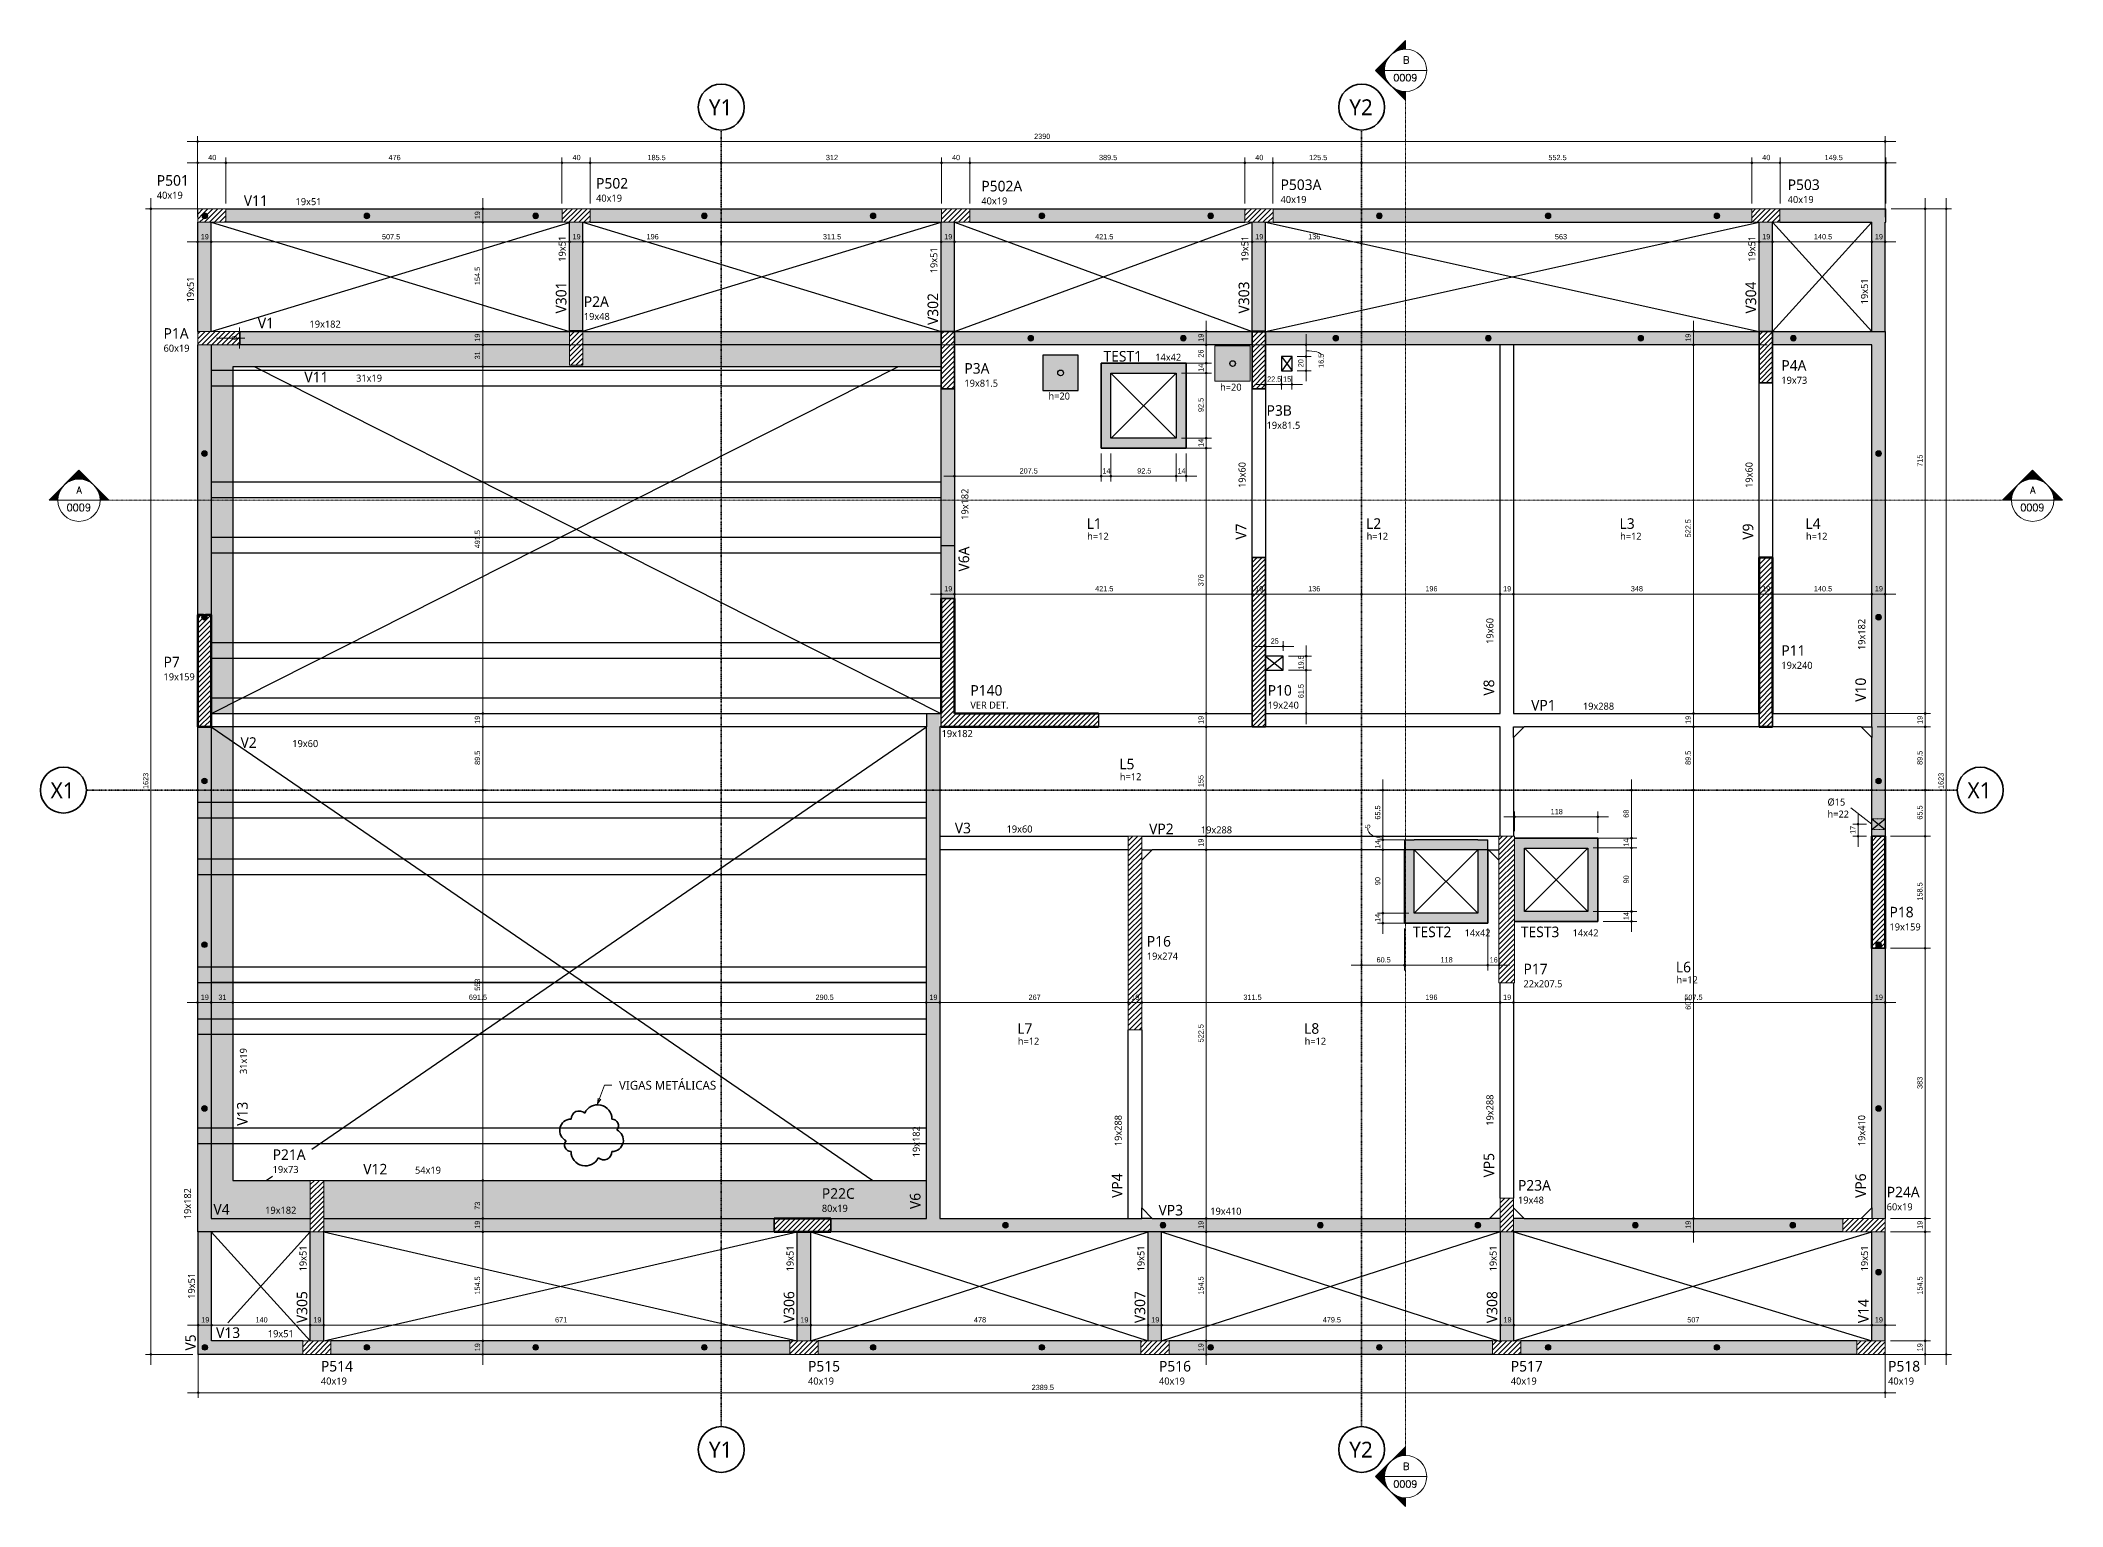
# Model space of a CAD drawing. Header units: centimetres. Extents: x -1706 to 33186, y -3196 to 88081.
# Drawn here: x 2271 to 5135, y -1132 to 946 of the extents above; entities that cross this region are included whole.
import ezdxf

# ---------------------------------------------------------------- set-up
doc = ezdxf.new("R2010")
doc.units = ezdxf.units.CM
for name, pattern in [('Centro de 6 mm', [1.32, 0.6, -0.24, 0.24, -0.24]), ('Dash dot', [1.5875, 0.635, -0.47625, 0, -0.47625]), ('Traço', [0.635, 0.3175, -0.3175])]:
    doc.linetypes.add(name, pattern=pattern)
for name, color, linetype, lineweight in [('A-ANNO-DIMS', 7, 'Continuous', 9), ('A-ANNO-DIMS-50', 7, 'Continuous', 9), ('A-DETL-GENF', 7, 'Continuous', 18), ('A-DETL-THIN', 7, 'Continuous', 25), ('A-FLOR', 7, 'Continuous', 9), ('A-FLOR-IDEN', 7, 'Continuous', 9), ('A-GENM', 7, 'Continuous', 25), ('A-GENM-HDLN', 7, 'Traço', 18), ('A-GENM-IDEN', 7, 'Continuous', 9), ('G-ANNO-SYMB', 7, 'Continuous', 9), ('G-ANNO-TEXT', 7, 'Continuous', 9), ('S-BEAM', 7, 'Continuous', 9), ('S-BEAM-HDLN', 7, 'Traço', 25), ('S-BEAM-IDEN', 7, 'Continuous', 9), ('S-COLS', 7, 'Continuous', 9), ('S-COLS-IDEN', 7, 'Continuous', 9), ('S-GRID', 7, 'Continuous', 9), ('S-GRID-IDEN', 7, 'Continuous', 9)]:
    doc.layers.add(name, color=color, linetype=linetype, lineweight=lineweight)
doc.layers.add('A-DETL', color=7, linetype='Continuous', lineweight=18, true_color=0x00a600)
doc.layers.add('G-ANNO-REVC', color=1, linetype='Continuous', lineweight=35, true_color=0xff0000)
doc.styles.add('Arial', font='arial.ttf', dxfattribs={"width": 0.9, "height": 7.5})
doc.styles.add('Gadugi', font='gadugi.ttf', dxfattribs={"height": 12.5})
doc.styles.add('Gadugi_1', font='gadugi.ttf', dxfattribs={"height": 15})
doc.styles.add('Gadugi_2', font='gadugi.ttf', dxfattribs={"height": 10})
doc.styles.add('Gadugi_3', font='gadugi.ttf', dxfattribs={"height": 0.2})
doc.styles.add('Gadugi_4', font='gadugi.ttf', dxfattribs={"height": 22.5})
doc.styles.add('RomanD', font='romand__.ttf', dxfattribs={"height": 10})
doc.dimstyles.new('PED_1_5mm_ESQ', dxfattribs={"dimscale": 30.48, "dimtxt": 7.651945, "dimasz": 0.328084, "dimexe": 0.246063, "dimexo": 0.246063, "dimgap": 0.049213, "dimtad": 1, "dimdec": 1, "dimrnd": 0.5, "dimdsep": 46, "dimtxsty": 'Arial', "dimblk1": 'DOTSMALL', "dimblk2": 'DOTSMALL', "dimsah": 1, "dimcen": 0.09, "dimdle": 0.492126, "dimazin": 0, "dimtfac": 1, "dimtdec": 4, "dimtix": 1, "dimtmove": 1, "dimatfit": 3, "dimfxl": 1, "dimtvp": 1, "dimtolj": 1, "dimtzin": 0, "dimarcsym": 2})
doc.dimstyles.new('PED_1_5mm_ESQ_1', dxfattribs={"dimscale": 30.48, "dimtxt": 7.651945, "dimasz": 0.328084, "dimexe": 0.246063, "dimexo": 0.246063, "dimgap": 0.049213, "dimtad": 1, "dimdec": 1, "dimrnd": 0.5, "dimdsep": 46, "dimtxsty": 'Arial', "dimblk1": 'DOTSMALL', "dimblk2": 'DOTSMALL', "dimsah": 1, "dimcen": 0.09, "dimdle": 0.492126, "dimazin": 0, "dimtfac": 1, "dimtdec": 4, "dimtix": 1, "dimtmove": 0, "dimatfit": 3, "dimfxl": 1, "dimtvp": 1, "dimtolj": 1, "dimtzin": 0, "dimarcsym": 2})
pattern_1 = [(45, (3894.207, 0), (-3.535534, 3.535534), [])]

msp = doc.modelspace()

# ---------------------------------------------------------------- texts
at = {"layer": 'A-FLOR-IDEN', "attachment_point": 1}
for s, insert, char_height, width, style in [('h=20', (3941.86, 459.46), 10, 39.6835, 'Gadugi_2'), ('h=20', (3698.84, 446.91), 10, 39.6835, 'Gadugi_2'), ('L1', (3752.88, 268.77), 15, 26.0548, 'Gadugi_1'), ('L2', (4148.64, 268.77), 15, 26.0548, 'Gadugi_1'), ('L3', (4507.64, 268.77), 15, 26.0548, 'Gadugi_1'), ('L4', (4770.89, 268.77), 15, 26.0548, 'Gadugi_1'), ('h=12', (3753.66, 248.29), 10, 39.6835, 'Gadugi_2'), ('h=12', (4149.42, 248.29), 10, 39.6835, 'Gadugi_2'), ('h=12', (4508.42, 248.29), 10, 39.6835, 'Gadugi_2'), ('h=12', (4771.67, 248.29), 10, 39.6835, 'Gadugi_2'), ('L5', (3799.17, -71.98), 15, 26.0548, 'Gadugi_1'), ('h=12', (3799.95, -92.46), 10, 39.6835, 'Gadugi_2'), ('L6', (4587.39, -359.7), 15, 26.0548, 'Gadugi_1'), ('h=12', (4588.17, -380.17), 10, 39.6835, 'Gadugi_2'), ('L7', (3654.64, -446.7), 15, 26.0548, 'Gadugi_1'), ('L8', (4060.9, -446.7), 15, 26.0548, 'Gadugi_1'), ('h=12', (3655.42, -467.17), 10, 39.6835, 'Gadugi_2'), ('h=12', (4061.68, -467.17), 10, 39.6835, 'Gadugi_2')]:
    msp.add_mtext(s, dxfattribs=dict(at, insert=insert, char_height=char_height, width=width, style=style))
at = {"layer": 'A-GENM-IDEN', "char_height": 10, "attachment_point": 1, "style": 'Gadugi_2'}
for s, insert, width in [('Ø15', (4802.17, -128.32), 31.2658), ('h=22', (4802.17, -145.39), 39.6835)]:
    msp.add_mtext(s, dxfattribs=dict(at, insert=insert, width=width))
at = {"layer": 'G-ANNO-SYMB', "char_height": 10, "attachment_point": 1, "style": 'RomanD'}
for s, insert, width in [('B', (4200.95, 923.04), 11.2236), ('0009', (4187.05, 898.1), 44.8945), ('0009', (2308.29, 289.04), 44.8945), ('A', (2322.19, 313.99), 11.2236), ('0009', (5075.17, 289.04), 44.8945), ('A', (5089.07, 313.99), 11.2236), ('B', (4200.95, -1069.55), 11.2236), ('0009', (4187.05, -1094.49), 44.8945)]:
    msp.add_mtext(s, dxfattribs=dict(at, insert=insert, width=width))
at = {"layer": 'G-ANNO-TEXT', "insert": (3090.54, -528.42), "char_height": 12.5, "width": 172.7637, "attachment_point": 1, "style": 'Gadugi'}
msp.add_mtext('VIGAS METÁLICAS', dxfattribs=at)
at = {"layer": 'S-BEAM-IDEN', "attachment_point": 1}
for s, insert, char_height, width, style in [('V11', (2559.17, 726.39), 15, 44.0928, 'Gadugi_1'), ('19x51', (2632.47, 722.46), 10, 44.8945, 'Gadugi_2'), ('V1', (2578.97, 552.82), 15, 30.0633, 'Gadugi_1'), ('19x182', (2652.27, 548.89), 10, 54.1139, 'Gadugi_2'), ('V11', (2644.93, 476.29), 15, 44.0928, 'Gadugi_1'), ('31x19', (2718.23, 472.36), 10, 44.8945, 'Gadugi_2'), ('VP1', (4382.48, 11.39), 15, 44.4937, 'Gadugi_1'), ('19x288', (4455.78, 7.46), 10, 54.1139, 'Gadugi_2'), ('V2', (2554.55, -41.52), 15, 30.0633, 'Gadugi_1'), ('19x60', (2627.85, -45.46), 10, 44.8945, 'Gadugi_2'), ('19x182', (3547.48, -31.32), 10, 54.1139, 'Gadugi_2'), ('V3', (3566.17, -162.61), 15, 30.0633, 'Gadugi_1'), ('19x60', (3639.47, -166.54), 10, 44.8945, 'Gadugi_2'), ('VP2', (3841.37, -163.86), 15, 44.4937, 'Gadugi_1'), ('19x288', (3914.67, -167.79), 10, 54.1139, 'Gadugi_2'), ('V12', (2728.34, -645.98), 15, 44.0928, 'Gadugi_1'), ('54x19', (2801.64, -649.92), 10, 44.8945, 'Gadugi_2'), ('V4', (2516.11, -702.83), 15, 30.0633, 'Gadugi_1'), ('19x182', (2589.41, -706.76), 10, 54.1139, 'Gadugi_2'), ('VP3', (3854.69, -704.11), 15, 44.4937, 'Gadugi_1'), ('19x410', (3927.99, -708.04), 10, 54.1139, 'Gadugi_2'), ('V13', (2519.91, -877.68), 15, 44.0928, 'Gadugi_1'), ('19x51', (2593.21, -881.61), 10, 44.8945, 'Gadugi_2')]:
    msp.add_mtext(s, dxfattribs=dict(at, insert=insert, char_height=char_height, width=width, style=style))
for s, insert, char_height, width, rotation, style in [('19x51', (3005.01, 632.28), 10, 44.8945, 90, 'Gadugi_2'), ('19x51', (3972.01, 632.25), 10, 44.8945, 90, 'Gadugi_2'), ('19x51', (4690.02, 632.18), 10, 44.8945, 90, 'Gadugi_2'), ('19x51', (3531.51, 615.91), 10, 44.8945, 90, 'Gadugi_2'), ('19x51', (2478.51, 574.61), 10, 44.8945, 90, 'Gadugi_2'), ('V303', (3968.07, 558.95), 15, 58.1223, 90, 'Gadugi_1'), ('V304', (4686.08, 558.88), 15, 58.1223, 90, 'Gadugi_1'), ('19x51', (4849.52, 571.93), 10, 44.8945, 90, 'Gadugi_2'), ('V301', (3001.07, 558.98), 15, 58.1223, 90, 'Gadugi_1'), ('V302', (3527.57, 542.61), 15, 58.1223, 90, 'Gadugi_1'), ('TEST1', (3776.83, 505.8), 15, 67.7426, 0, 'Gadugi_1'), ('14x42', (3850.12, 501.86), 10, 44.8945, 0, 'Gadugi_2'), ('19x60', (3968.01, 311.75), 10, 44.8945, 90, 'Gadugi_2'), ('19x60', (4686.02, 311.75), 10, 44.8945, 90, 'Gadugi_2'), ('19x182', (3575.43, 266.58), 10, 54.1139, 90, 'Gadugi_2'), ('V7', (3964.07, 238.45), 15, 30.0633, 90, 'Gadugi_1'), ('V9', (4682.08, 238.45), 15, 30.0633, 90, 'Gadugi_1'), ('V6A', (3571.5, 193.28), 15, 46.4979, 90, 'Gadugi_1'), ('19x60', (4319.02, 90.75), 10, 44.8945, 90, 'Gadugi_2'), ('19x182', (4845.52, 82.03), 10, 54.1139, 90, 'Gadugi_2'), ('V8', (4315.08, 17.45), 15, 30.0633, 90, 'Gadugi_1'), ('V10', (4841.58, 8.73), 15, 44.0928, 90, 'Gadugi_1'), ('TEST2', (4214.9, -309.8), 15, 67.7426, 0, 'Gadugi_1'), ('14x42', (4288.2, -313.74), 10, 44.8945, 0, 'Gadugi_2'), ('TEST3', (4367.87, -309.8), 15, 67.7426, 0, 'Gadugi_1'), ('14x42', (4441.17, -313.74), 10, 44.8945, 0, 'Gadugi_2'), ('31x19', (2553.59, -518.72), 10, 44.8945, 90, 'Gadugi_2'), ('V13', (2549.66, -592.02), 15, 44.0928, 90, 'Gadugi_1'), ('19x288', (4319.02, -591.95), 10, 54.1139, 90, 'Gadugi_2'), ('19x182', (3506.51, -636.75), 10, 54.1139, 90, 'Gadugi_2'), ('19x288', (3792.52, -620.95), 10, 54.1139, 90, 'Gadugi_2'), ('19x410', (4845.52, -620.95), 10, 54.1139, 90, 'Gadugi_2'), ('VP5', (4315.08, -665.25), 15, 44.4937, 90, 'Gadugi_1'), ('19x182', (2474.51, -724.47), 10, 54.1139, 90, 'Gadugi_2'), ('VP4', (3788.59, -694.25), 15, 44.4937, 90, 'Gadugi_1'), ('VP6', (4841.58, -694.25), 15, 44.4937, 90, 'Gadugi_1'), ('V6', (3502.57, -710.05), 15, 30.0633, 90, 'Gadugi_1'), ('19x51', (2638.01, -798.32), 10, 44.8945, 90, 'Gadugi_2'), ('19x51', (3327.78, -798.32), 10, 44.8945, 90, 'Gadugi_2'), ('19x51', (3824.77, -798.32), 10, 44.8945, 90, 'Gadugi_2'), ('19x51', (4323.52, -798.32), 10, 44.8945, 90, 'Gadugi_2'), ('19x51', (4849.52, -798.32), 10, 44.8945, 90, 'Gadugi_2'), ('19x51', (2480.06, -837.22), 10, 44.8945, 90, 'Gadugi_2'), ('V305', (2634.07, -871.62), 15, 58.1223, 90, 'Gadugi_1'), ('V306', (3323.84, -871.62), 15, 58.1223, 90, 'Gadugi_1'), ('V307', (3820.83, -871.62), 15, 58.1223, 90, 'Gadugi_1'), ('V308', (4319.58, -871.62), 15, 58.1223, 90, 'Gadugi_1'), ('V14', (4845.58, -871.62), 15, 44.0928, 90, 'Gadugi_1'), ('V5', (2476.12, -910.52), 15, 30.0633, 90, 'Gadugi_1')]:
    msp.add_mtext(s, dxfattribs=dict(at, insert=insert, char_height=char_height, width=width, rotation=rotation, style=style))
at = {"layer": 'S-COLS-IDEN', "attachment_point": 1}
for s, insert, char_height, width, style in [('P501', (2435.97, 754.94), 15, 56.519, 'Gadugi_1'), ('P502', (3058.12, 750.9), 15, 56.519, 'Gadugi_1'), ('P502A', (3603.78, 746.9), 15, 72.9536, 'Gadugi_1'), ('P503A', (4027.55, 748.9), 15, 72.9536, 'Gadugi_1'), ('P503', (4745.79, 748.9), 15, 56.519, 'Gadugi_1'), ('40x19', (2435.97, 731.45), 10, 44.8945, 'Gadugi_2'), ('40x19', (3058.12, 727.41), 10, 44.8945, 'Gadugi_2'), ('40x19', (3603.78, 723.41), 10, 44.8945, 'Gadugi_2'), ('40x19', (4027.55, 725.41), 10, 44.8945, 'Gadugi_2'), ('40x19', (4745.79, 725.41), 10, 44.8945, 'Gadugi_2'), ('P2A', (3040.73, 583.23), 15, 44.8945, 'Gadugi_1'), ('19x48', (3040.73, 559.74), 10, 44.8945, 'Gadugi_2'), ('P1A', (2445.52, 538.22), 15, 44.8945, 'Gadugi_1'), ('60x19', (2445.52, 514.73), 10, 44.8945, 'Gadugi_2'), ('P3A', (3579.76, 488.63), 15, 44.8945, 'Gadugi_1'), ('P4A', (4736.8, 492.81), 15, 44.8945, 'Gadugi_1'), ('19x81.5', (3579.76, 465.14), 10, 57.7215, 'Gadugi_2'), ('19x73', (4736.8, 469.32), 10, 44.8945, 'Gadugi_2'), ('19x81.5', (4007.72, 405.53), 10, 57.7215, 'Gadugi_2'), ('P3B', (4007.72, 429.02), 15, 43.2911, 'Gadugi_1'), ('P11', (4736.8, 88.88), 15, 42.4894, 'Gadugi_1'), ('P7', (2445.52, 72.65), 15, 28.4599, 'Gadugi_1'), ('19x240', (4736.8, 65.39), 10, 54.1139, 'Gadugi_2'), ('19x159', (2445.52, 49.16), 10, 54.1139, 'Gadugi_2'), ('P140', (3588.22, 32.43), 15, 56.519, 'Gadugi_1'), ('P10', (4009.3, 32.43), 15, 42.4894, 'Gadugi_1'), ('19x240', (4009.3, 8.94), 10, 54.1139, 'Gadugi_2'), ('P18', (4889.96, -281.77), 15, 42.4894, 'Gadugi_1'), ('19x159', (4889.96, -305.26), 10, 54.1139, 'Gadugi_2'), ('P16', (3838.11, -323.12), 15, 42.4894, 'Gadugi_1'), ('19x274', (3838.11, -346.61), 10, 54.1139, 'Gadugi_2'), ('P17', (4371.6, -362.34), 15, 42.4894, 'Gadugi_1'), ('22x207.5', (4371.6, -385.83), 10, 66.9409, 'Gadugi_2'), ('P21A', (2600.01, -625.42), 15, 58.924, 'Gadugi_1'), ('19x73', (2600.01, -648.91), 10, 44.8945, 'Gadugi_2'), ('P22C', (3377.87, -680.52), 15, 58.5232, 'Gadugi_1'), ('P23A', (4363.77, -668.88), 15, 58.924, 'Gadugi_1'), ('P24A', (4886.01, -678.42), 15, 58.924, 'Gadugi_1'), ('80x19', (3377.87, -704.01), 10, 44.8945, 'Gadugi_2'), ('19x48', (4363.77, -692.37), 10, 44.8945, 'Gadugi_2'), ('60x19', (4886.01, -701.91), 10, 44.8945, 'Gadugi_2'), ('P514', (2668.39, -925.22), 15, 56.519, 'Gadugi_1'), ('P515', (3358.29, -925.22), 15, 56.519, 'Gadugi_1'), ('P516', (3855.35, -925.22), 15, 56.519, 'Gadugi_1'), ('P517', (4353.6, -925.22), 15, 56.519, 'Gadugi_1'), ('P518', (4888.01, -925.22), 15, 56.519, 'Gadugi_1'), ('40x19', (2668.39, -948.71), 10, 44.8945, 'Gadugi_2'), ('40x19', (3358.29, -948.71), 10, 44.8945, 'Gadugi_2'), ('40x19', (3855.35, -948.71), 10, 44.8945, 'Gadugi_2'), ('40x19', (4353.6, -948.71), 10, 44.8945, 'Gadugi_2'), ('40x19', (4888.01, -948.71), 10, 44.8945, 'Gadugi_2')]:
    msp.add_mtext(s, dxfattribs=dict(at, insert=insert, char_height=char_height, width=width, style=style))
at = {"layer": 'S-GRID-IDEN', "color": 6, "true_color": 0xff00ff, "char_height": 22.5, "width": 42.0886, "attachment_point": 1, "style": 'Gadugi_4'}
for insert in [(3217.83, 862.41), (3217.83, -1039.69)]:
    msp.add_mtext('Y1', dxfattribs=dict(at, insert=insert))
at = {"layer": 'S-GRID-IDEN', "color": 40, "true_color": 0xffc000, "char_height": 22.5, "width": 42.0886, "attachment_point": 1, "style": 'Gadugi_4'}
for insert in [(4124.83, 862.41), (4124.83, -1039.69)]:
    msp.add_mtext('Y2', dxfattribs=dict(at, insert=insert))
at = {"layer": 'S-GRID-IDEN', "color": 152, "true_color": 0x0070c0, "char_height": 22.5, "width": 43.692, "attachment_point": 1, "style": 'Gadugi_4'}
for insert in [(2285.57, -105.54), (5000.42, -105.54)]:
    msp.add_mtext('X1', dxfattribs=dict(at, insert=insert))

# ---------------------------------------------------------------- blocks, each defined once
blk = doc.blocks.new('PED_MÍSULA_VERT__CONC_R1 - L_15_0 x 410_0-2999004-PL J 001 - FORMA DA COBERTURA')
at = {"layer": 'S-COLS', "lineweight": 25}
for p, q in [((0, 15), (15, 0)), ((0, 0), (0, 15)), ((15, 0), (0, 0))]:
    blk.add_line(p, q, dxfattribs=at)
blk = doc.blocks.new('PED_MÍSULA_VERT__CONC_R1 - L_15_0 x 410_0-V2-PL J 001 - FORMA DA COBERTURA')
at = {"layer": 'S-COLS', "lineweight": 25}
for p, q in [((0, 15), (15, 0)), ((0, 0), (0, 15))]:
    blk.add_line(p, q, dxfattribs=at)
blk = doc.blocks.new('PED_MÍSULA_VERT__CONC_R1 - L_15_0 x 410_0-V3-PL J 001 - FORMA DA COBERTURA')
at = {"layer": 'S-COLS', "lineweight": 25}
for p, q in [((0, 15), (15, 0)), ((15, 0), (0, 0))]:
    blk.add_line(p, q, dxfattribs=at)
blk = doc.blocks.new('PED_FURO_CIRCULAR_R04_2020 - 15x22-3724908-PL J 001 - FORMA DA COBERTURA')
at = {"layer": 'A-GENM-HDLN'}
for p, q in [((7.5, -9.5), (-7.5, 9.5)), ((-7.5, -9.5), (7.5, 9.5)), ((-7.5, -9.5), (-7.5, 9.5)), ((7.5, 9.5), (7.5, -9.5))]:
    blk.add_line(p, q, dxfattribs=at)
blk = doc.blocks.new('PED_TAG_PILAR_R04 - PILAR VER DET_-2523782-PL J 001 - FORMA DA COBERTURA')
at = {"layer": 'S-COLS-IDEN', "insert": (0.115, -0.633), "char_height": 0.2, "width": 1.37089, "attachment_point": 1, "style": 'Gadugi_3'}
blk.add_mtext('VER DET.', dxfattribs=at)
blk = doc.blocks.new('Corte - M_Cabeça do corte - Preenchida-2060824-PL J 001 - FORMA DA COBERTURA')
at = {"layer": 'G-ANNO-SYMB'}
h = blk.add_hatch(color=256, dxfattribs=at)
edge = h.paths.add_edge_path(flags=0)
edge.add_line((-0.6, 0.849), (-0.6, 0.6))
edge.add_arc((-0.6, 0), 0.6, 90, 135)
edge.add_line((-1.024, 0.424), (-0.6, 0.849))
h = blk.add_hatch(color=256, dxfattribs=at)
edge = h.paths.add_edge_path(flags=0)
edge.add_line((-0.6, 0.849), (-0.176, 0.424))
edge.add_arc((-0.6, 0), 0.6, 45, 90)
edge.add_line((-0.6, 0.6), (-0.6, 0.849))
h = blk.add_hatch(color=256, dxfattribs=at)
edge = h.paths.add_edge_path(flags=0)
edge.add_line((-1.449, 0), (-1.024, 0.424))
edge.add_arc((-0.6, 0), 0.6, 135, 180)
edge.add_line((-1.2, 0), (-1.449, 0))
h = blk.add_hatch(color=256, dxfattribs=at)
edge = h.paths.add_edge_path(flags=0)
edge.add_line((0.249, 0), (0, 0))
edge.add_arc((-0.6, 0), 0.6, 360, 405)
edge.add_line((-0.176, 0.424), (0.249, 0))
for p, q in [((-0.6, 0.849), (-1.449, 0)), ((-0.6, 0.849), (-1.024, 0.424)), ((-0.6, 0.849), (0.249, 0)), ((-0.6, 0.6), (-0.6, 0.849)), ((-0.6, 0.849), (-0.6, 0.6)), ((-0.176, 0.424), (-0.6, 0.849)), ((-1.024, 0.424), (-1.449, 0)), ((-1.449, 0), (-1.2, 0)), ((0.249, 0), (-0.176, 0.424)), ((0, 0), (0.249, 0)), ((-1.2, 0), (-1.449, 0)), ((0, 0), (0.249, 0))]:
    blk.add_line(p, q, dxfattribs=at)
for start, end in [(360, 180), (90, 135), (45, 90), (135, 180), (180, 360), (360, 45)]:
    blk.add_arc((-0.6, 0), 0.6, start, end, dxfattribs=at)
blk = doc.blocks.new('DIMBLOCK8-PL J 001 - FORMA DA COBERTURA')
at = {"layer": 'A-ANNO-DIMS-50'}
h = blk.add_hatch(color=256, dxfattribs=at)
edge = h.paths.add_edge_path(flags=0)
edge.add_arc((2553.3, 524.1), 1.25, 0, 360)
h = blk.add_hatch(color=256, dxfattribs=at)
edge = h.paths.add_edge_path(flags=0)
edge.add_arc((2553.3, 524.1), 1.25, 0, 360)
for p, q in [((2520.3, 524.1), (2560.8, 524.1)), ((2553.3, 524.1), (2520.3, 524.1)), ((2559, 524.1), (2545.8, 524.1)), ((2553.3, 509.1), (2553.3, 539.1)), ((2553.3, 524.1), (2559, 524.1))]:
    blk.add_line(p, q, dxfattribs=at)
blk.add_circle((2553.3, 524.1), 1.25, dxfattribs=at)
blk.add_circle((2553.3, 524.1), 1.25, dxfattribs=at)
at = {"layer": 'A-ANNO-DIMS-50', "color": 0, "insert": (2542.1, 521.5), "char_height": 7.5, "width": 6.216, "attachment_point": 1, "rotation": 90, "line_spacing_factor": 0.941778, "style": 'Arial'}
blk.add_mtext('0', dxfattribs=at)
blk = doc.blocks.new('_DotSmall')
at = {"color": 0, "linetype": 'ByBlock', "const_width": 0.5}
blk.add_lwpolyline([(-0.0625, 0, 1), (0.0625, 0, 1)], format="xyb", close=True, dxfattribs=at)
blk = doc.blocks.new('DIMBLOCK9-PL J 001 - FORMA DA COBERTURA')
at = {"layer": 'A-ANNO-DIMS-50'}
h = blk.add_hatch(color=256, dxfattribs=at)
edge = h.paths.add_edge_path(flags=0)
edge.add_arc((2897.6, -669.4), 1.25, 0, 360)
h = blk.add_hatch(color=256, dxfattribs=at)
edge = h.paths.add_edge_path(flags=0)
edge.add_arc((2897.6, -742.4), 1.25, 0, 360)
for p, q in [((2897.6, -757.4), (2897.6, -654.4)), ((2903.3, -669.4), (2890.1, -669.4)), ((2897.6, -669.4), (2903.3, -669.4)), ((3382.8, -742.4), (2890.1, -742.4)), ((2897.6, -742.4), (3382.8, -742.4))]:
    blk.add_line(p, q, dxfattribs=at)
for centre in [(2897.6, -669.4), (2897.6, -742.4)]:
    blk.add_circle(centre, 1.25, dxfattribs=at)
at = {"layer": 'A-ANNO-DIMS-50', "color": 0, "insert": (2886.3, -711.1), "char_height": 7.5, "width": 12.431, "attachment_point": 1, "rotation": 90, "line_spacing_factor": 0.941778, "style": 'Arial'}
blk.add_mtext('73', dxfattribs=at)
blk = doc.blocks.new('Eixo - Y1-2173029-PL J 001 - FORMA DA COBERTURA')
at = {"layer": 'S-GRID-IDEN', "color": 6, "lineweight": 35, "true_color": 0xff00ff}
blk.add_circle((0, 0), 0.65, dxfattribs=at)
blk = doc.blocks.new('Eixo - Y2-2173031-PL J 001 - FORMA DA COBERTURA')
at = {"layer": 'S-GRID-IDEN', "color": 40, "lineweight": 35, "true_color": 0xffc000}
blk.add_circle((0, 0), 0.65, dxfattribs=at)
blk = doc.blocks.new('Eixo - X1-2173051-PL J 001 - FORMA DA COBERTURA')
at = {"layer": 'S-GRID-IDEN', "color": 152, "lineweight": 35, "true_color": 0x0070c0}
blk.add_circle((0, 0), 0.65, dxfattribs=at)
blk = doc.blocks.new('DIMBLOCK10-PL J 001 - FORMA DA COBERTURA')
at = {"layer": 'A-ANNO-DIMS-50'}
h = blk.add_hatch(color=256, dxfattribs=at)
edge = h.paths.add_edge_path(flags=0)
edge.add_arc((2897.6, 533.6), 1.25, 0, 360)
h = blk.add_hatch(color=256, dxfattribs=at)
edge = h.paths.add_edge_path(flags=0)
edge.add_arc((2897.6, 514.6), 1.25, 0, 360)
for p, q in [((2897.6, 548.6), (2897.6, 514.6)), ((4716.9, 533.6), (2890.1, 533.6)), ((2897.6, 533.6), (4716.9, 533.6)), ((4716.9, 514.6), (2890.1, 514.6)), ((2897.6, 514.6), (4716.9, 514.6))]:
    blk.add_line(p, q, dxfattribs=at)
for centre in [(2897.6, 533.6), (2897.6, 514.6)]:
    blk.add_circle(centre, 1.25, dxfattribs=at)
at = {"layer": 'A-ANNO-DIMS-50', "color": 0, "insert": (2886.3, 518.9), "char_height": 7.5, "width": 12.431, "attachment_point": 1, "rotation": 90, "line_spacing_factor": 0.941778, "style": 'Arial'}
blk.add_mtext('19', dxfattribs=at)
blk = doc.blocks.new('DIMBLOCK11-PL J 001 - FORMA DA COBERTURA')
at = {"layer": 'A-ANNO-DIMS-50'}
h = blk.add_hatch(color=256, dxfattribs=at)
edge = h.paths.add_edge_path(flags=0)
edge.add_arc((2897.6, 514.6), 1.25, 0, 360)
h = blk.add_hatch(color=256, dxfattribs=at)
edge = h.paths.add_edge_path(flags=0)
edge.add_arc((2897.6, 483.6), 1.25, 0, 360)
for p, q in [((4716.9, 514.6), (2890.1, 514.6)), ((2897.6, 514.6), (2897.6, 483.6)), ((2897.6, 514.6), (4716.9, 514.6)), ((2891.8, 483.6), (2905.1, 483.6)), ((2897.6, 483.6), (2891.8, 483.6))]:
    blk.add_line(p, q, dxfattribs=at)
for centre in [(2897.6, 514.6), (2897.6, 483.6)]:
    blk.add_circle(centre, 1.25, dxfattribs=at)
at = {"layer": 'A-ANNO-DIMS-50', "color": 0, "insert": (2886.3, 493.9), "char_height": 7.5, "width": 12.431, "attachment_point": 1, "rotation": 90, "line_spacing_factor": 0.941778, "style": 'Arial'}
blk.add_mtext('31', dxfattribs=at)
blk = doc.blocks.new('DIMBLOCK12-PL J 001 - FORMA DA COBERTURA')
at = {"layer": 'A-ANNO-DIMS-50'}
h = blk.add_hatch(color=256, dxfattribs=at)
edge = h.paths.add_edge_path(flags=0)
edge.add_arc((2897.6, 483.6), 1.25, 0, 360)
h = blk.add_hatch(color=256, dxfattribs=at)
edge = h.paths.add_edge_path(flags=0)
edge.add_arc((2897.6, -7.9), 1.25, 0, 360)
for p, q in [((2891.8, 483.6), (2905.1, 483.6)), ((2897.6, 483.6), (2891.8, 483.6)), ((2897.6, 483.6), (2897.6, -7.9)), ((2891.8, -7.9), (2905.1, -7.9)), ((2897.6, -7.9), (2891.8, -7.9))]:
    blk.add_line(p, q, dxfattribs=at)
for centre in [(2897.6, 483.6), (2897.6, -7.9)]:
    blk.add_circle(centre, 1.25, dxfattribs=at)
at = {"layer": 'A-ANNO-DIMS-50', "color": 0, "insert": (2886.3, 226.2), "char_height": 7.5, "width": 27.971, "attachment_point": 1, "rotation": 90, "line_spacing_factor": 0.941778, "style": 'Arial'}
blk.add_mtext('491.5', dxfattribs=at)
blk = doc.blocks.new('DIMBLOCK13-PL J 001 - FORMA DA COBERTURA')
at = {"layer": 'A-ANNO-DIMS-50'}
h = blk.add_hatch(color=256, dxfattribs=at)
edge = h.paths.add_edge_path(flags=0)
edge.add_arc((2897.6, -7.9), 1.25, 0, 360)
h = blk.add_hatch(color=256, dxfattribs=at)
edge = h.paths.add_edge_path(flags=0)
edge.add_arc((2897.6, -26.9), 1.25, 0, 360)
for p, q in [((2891.8, -7.9), (2905.1, -7.9)), ((2897.6, -7.9), (2891.8, -7.9)), ((2891.8, -26.9), (2905.1, -26.9)), ((2897.6, -26.9), (2891.8, -26.9)), ((2897.6, -7.9), (2897.6, -26.9))]:
    blk.add_line(p, q, dxfattribs=at)
for centre in [(2897.6, -7.9), (2897.6, -26.9)]:
    blk.add_circle(centre, 1.25, dxfattribs=at)
at = {"layer": 'A-ANNO-DIMS-50', "color": 0, "insert": (2886.3, -22.6), "char_height": 7.5, "width": 12.431, "attachment_point": 1, "rotation": 90, "line_spacing_factor": 0.941778, "style": 'Arial'}
blk.add_mtext('19', dxfattribs=at)
blk = doc.blocks.new('DIMBLOCK14-PL J 001 - FORMA DA COBERTURA')
at = {"layer": 'A-ANNO-DIMS-50'}
h = blk.add_hatch(color=256, dxfattribs=at)
edge = h.paths.add_edge_path(flags=0)
edge.add_arc((2897.6, -26.9), 1.25, 0, 360)
h = blk.add_hatch(color=256, dxfattribs=at)
edge = h.paths.add_edge_path(flags=0)
edge.add_arc((2897.6, -116.4), 1.25, 0, 360)
for p, q in [((2891.8, -26.9), (2905.1, -26.9)), ((2897.6, -26.9), (2891.8, -26.9)), ((2897.6, -26.9), (2897.6, -116.4)), ((2891.8, -116.4), (2905.1, -116.4)), ((2897.6, -116.4), (2891.8, -116.4))]:
    blk.add_line(p, q, dxfattribs=at)
for centre in [(2897.6, -26.9), (2897.6, -116.4)]:
    blk.add_circle(centre, 1.25, dxfattribs=at)
at = {"layer": 'A-ANNO-DIMS-50', "color": 0, "insert": (2886.3, -80.7), "char_height": 7.5, "width": 21.755, "attachment_point": 1, "rotation": 90, "line_spacing_factor": 0.941778, "style": 'Arial'}
blk.add_mtext('89.5', dxfattribs=at)
blk = doc.blocks.new('DIMBLOCK15-PL J 001 - FORMA DA COBERTURA')
at = {"layer": 'A-ANNO-DIMS-50'}
h = blk.add_hatch(color=256, dxfattribs=at)
edge = h.paths.add_edge_path(flags=0)
edge.add_arc((2897.6, -116.4), 1.25, 0, 360)
h = blk.add_hatch(color=256, dxfattribs=at)
edge = h.paths.add_edge_path(flags=0)
edge.add_arc((2897.6, -669.4), 1.25, 0, 360)
for p, q in [((2891.8, -116.4), (2905.1, -116.4)), ((2897.6, -116.4), (2891.8, -116.4)), ((2897.6, -116.4), (2897.6, -684.4)), ((2891.8, -669.4), (2905.1, -669.4)), ((2897.6, -669.4), (2891.8, -669.4))]:
    blk.add_line(p, q, dxfattribs=at)
for centre in [(2897.6, -116.4), (2897.6, -669.4)]:
    blk.add_circle(centre, 1.25, dxfattribs=at)
at = {"layer": 'A-ANNO-DIMS-50', "color": 0, "insert": (2886.3, -400.7), "char_height": 7.5, "width": 18.647, "attachment_point": 1, "rotation": 90, "line_spacing_factor": 0.941778, "style": 'Arial'}
blk.add_mtext('553', dxfattribs=at)
blk = doc.blocks.new('DIMBLOCK16-PL J 001 - FORMA DA COBERTURA')
at = {"layer": 'A-ANNO-DIMS-50'}
h = blk.add_hatch(color=256, dxfattribs=at)
edge = h.paths.add_edge_path(flags=0)
edge.add_arc((2493.8, -417.4), 1.25, 0, 360)
h = blk.add_hatch(color=256, dxfattribs=at)
edge = h.paths.add_edge_path(flags=0)
edge.add_arc((2512.8, -417.4), 1.25, 0, 360)
for p, q in [((2493.8, 124.6), (2493.8, -424.9)), ((2493.8, -417.4), (2493.8, 124.6)), ((2512.8, 124.6), (2512.8, -424.9)), ((2512.8, -417.4), (2512.8, 124.6)), ((2478.8, -417.4), (2512.8, -417.4))]:
    blk.add_line(p, q, dxfattribs=at)
for centre in [(2493.8, -417.4), (2512.8, -417.4)]:
    blk.add_circle(centre, 1.25, dxfattribs=at)
at = {"layer": 'A-ANNO-DIMS-50', "color": 0, "insert": (2498.2, -406.2), "char_height": 7.5, "width": 12.431, "attachment_point": 1, "line_spacing_factor": 0.941778, "style": 'Arial'}
blk.add_mtext('19', dxfattribs=at)
blk = doc.blocks.new('DIMBLOCK17-PL J 001 - FORMA DA COBERTURA')
at = {"layer": 'A-ANNO-DIMS-50'}
h = blk.add_hatch(color=256, dxfattribs=at)
edge = h.paths.add_edge_path(flags=0)
edge.add_arc((2512.8, -417.4), 1.25, 0, 360)
h = blk.add_hatch(color=256, dxfattribs=at)
edge = h.paths.add_edge_path(flags=0)
edge.add_arc((2543.8, -417.4), 1.25, 0, 360)
for p, q in [((2512.8, 124.6), (2512.8, -424.9)), ((2512.8, -417.4), (2512.8, 124.6)), ((2512.8, -417.4), (2543.8, -417.4)), ((2543.8, -423.1), (2543.8, -409.9)), ((2543.8, -417.4), (2543.8, -423.1))]:
    blk.add_line(p, q, dxfattribs=at)
for centre in [(2512.8, -417.4), (2543.8, -417.4)]:
    blk.add_circle(centre, 1.25, dxfattribs=at)
at = {"layer": 'A-ANNO-DIMS-50', "color": 0, "insert": (2523.2, -406.2), "char_height": 7.5, "width": 12.431, "attachment_point": 1, "line_spacing_factor": 0.941778, "style": 'Arial'}
blk.add_mtext('31', dxfattribs=at)
blk = doc.blocks.new('DIMBLOCK18-PL J 001 - FORMA DA COBERTURA')
at = {"layer": 'A-ANNO-DIMS-50'}
h = blk.add_hatch(color=256, dxfattribs=at)
edge = h.paths.add_edge_path(flags=0)
edge.add_arc((2543.8, -417.4), 1.25, 0, 360)
h = blk.add_hatch(color=256, dxfattribs=at)
edge = h.paths.add_edge_path(flags=0)
edge.add_arc((3235.3, -417.4), 1.25, 0, 360)
for p, q in [((2543.8, -423.1), (2543.8, -409.9)), ((2543.8, -417.4), (3235.3, -417.4)), ((2543.8, -417.4), (2543.8, -423.1)), ((3235.3, -423.1), (3235.3, -409.9)), ((3235.3, -417.4), (3235.3, -423.1))]:
    blk.add_line(p, q, dxfattribs=at)
for centre in [(2543.8, -417.4), (3235.3, -417.4)]:
    blk.add_circle(centre, 1.25, dxfattribs=at)
at = {"layer": 'A-ANNO-DIMS-50', "color": 0, "insert": (2877.9, -406.2), "char_height": 7.5, "width": 27.971, "attachment_point": 1, "line_spacing_factor": 0.941778, "style": 'Arial'}
blk.add_mtext('691.5', dxfattribs=at)
blk = doc.blocks.new('DIMBLOCK19-PL J 001 - FORMA DA COBERTURA')
at = {"layer": 'A-ANNO-DIMS-50'}
h = blk.add_hatch(color=256, dxfattribs=at)
edge = h.paths.add_edge_path(flags=0)
edge.add_arc((3235.3, -417.4), 1.25, 0, 360)
h = blk.add_hatch(color=256, dxfattribs=at)
edge = h.paths.add_edge_path(flags=0)
edge.add_arc((3525.8, -417.4), 1.25, 0, 360)
for p, q in [((3235.3, -423.1), (3235.3, -409.9)), ((3235.3, -417.4), (3525.8, -417.4)), ((3235.3, -417.4), (3235.3, -423.1)), ((3525.8, -423.1), (3525.8, -409.9)), ((3525.8, -417.4), (3525.8, -423.1))]:
    blk.add_line(p, q, dxfattribs=at)
for centre in [(3235.3, -417.4), (3525.8, -417.4)]:
    blk.add_circle(centre, 1.25, dxfattribs=at)
at = {"layer": 'A-ANNO-DIMS-50', "color": 0, "insert": (3368.9, -406.2), "char_height": 7.5, "width": 27.971, "attachment_point": 1, "line_spacing_factor": 0.941778, "style": 'Arial'}
blk.add_mtext('290.5', dxfattribs=at)
blk = doc.blocks.new('DIMBLOCK20-PL J 001 - FORMA DA COBERTURA')
at = {"layer": 'A-ANNO-DIMS-50'}
h = blk.add_hatch(color=256, dxfattribs=at)
edge = h.paths.add_edge_path(flags=0)
edge.add_arc((3525.8, -417.4), 1.25, 0, 360)
h = blk.add_hatch(color=256, dxfattribs=at)
edge = h.paths.add_edge_path(flags=0)
edge.add_arc((3544.8, -417.4), 1.25, 0, 360)
for p, q in [((3525.8, -423.1), (3525.8, -409.9)), ((3525.8, -417.4), (3544.8, -417.4)), ((3525.8, -417.4), (3525.8, -423.1)), ((3544.8, -423.1), (3544.8, -409.9)), ((3544.8, -417.4), (3544.8, -423.1))]:
    blk.add_line(p, q, dxfattribs=at)
for centre in [(3525.8, -417.4), (3544.8, -417.4)]:
    blk.add_circle(centre, 1.25, dxfattribs=at)
at = {"layer": 'A-ANNO-DIMS-50', "color": 0, "insert": (3530.2, -406.2), "char_height": 7.5, "width": 12.431, "attachment_point": 1, "line_spacing_factor": 0.941778, "style": 'Arial'}
blk.add_mtext('19', dxfattribs=at)
blk = doc.blocks.new('DIMBLOCK21-PL J 001 - FORMA DA COBERTURA')
at = {"layer": 'A-ANNO-DIMS-50'}
h = blk.add_hatch(color=256, dxfattribs=at)
edge = h.paths.add_edge_path(flags=0)
edge.add_arc((3544.8, -417.4), 1.25, 0, 360)
h = blk.add_hatch(color=256, dxfattribs=at)
edge = h.paths.add_edge_path(flags=0)
edge.add_arc((3811.9, -417.4), 1.25, 0, 360)
for p, q in [((3544.8, -423.1), (3544.8, -409.9)), ((3544.8, -417.4), (3811.9, -417.4)), ((3544.8, -417.4), (3544.8, -423.1)), ((3811.9, -423.1), (3811.9, -409.9)), ((3811.9, -417.4), (3811.9, -423.1))]:
    blk.add_line(p, q, dxfattribs=at)
for centre in [(3544.8, -417.4), (3811.9, -417.4)]:
    blk.add_circle(centre, 1.25, dxfattribs=at)
at = {"layer": 'A-ANNO-DIMS-50', "color": 0, "insert": (3670.6, -406.2), "char_height": 7.5, "width": 18.647, "attachment_point": 1, "line_spacing_factor": 0.941778, "style": 'Arial'}
blk.add_mtext('267', dxfattribs=at)
blk = doc.blocks.new('DIMBLOCK22-PL J 001 - FORMA DA COBERTURA')
at = {"layer": 'A-ANNO-DIMS-50'}
h = blk.add_hatch(color=256, dxfattribs=at)
edge = h.paths.add_edge_path(flags=0)
edge.add_arc((3811.9, -417.4), 1.25, 0, 360)
h = blk.add_hatch(color=256, dxfattribs=at)
edge = h.paths.add_edge_path(flags=0)
edge.add_arc((3830.9, -417.4), 1.25, 0, 360)
for p, q in [((3811.9, -423.1), (3811.9, -409.9)), ((3811.9, -417.4), (3830.9, -417.4)), ((3811.9, -417.4), (3811.9, -423.1)), ((3830.9, -423.1), (3830.9, -409.9)), ((3830.9, -417.4), (3830.9, -423.1))]:
    blk.add_line(p, q, dxfattribs=at)
for centre in [(3811.9, -417.4), (3830.9, -417.4)]:
    blk.add_circle(centre, 1.25, dxfattribs=at)
at = {"layer": 'A-ANNO-DIMS-50', "color": 0, "insert": (3816.2, -406.2), "char_height": 7.5, "width": 12.431, "attachment_point": 1, "line_spacing_factor": 0.941778, "style": 'Arial'}
blk.add_mtext('19', dxfattribs=at)
blk = doc.blocks.new('DIMBLOCK23-PL J 001 - FORMA DA COBERTURA')
at = {"layer": 'A-ANNO-DIMS-50'}
h = blk.add_hatch(color=256, dxfattribs=at)
edge = h.paths.add_edge_path(flags=0)
edge.add_arc((3830.9, -417.4), 1.25, 0, 360)
h = blk.add_hatch(color=256, dxfattribs=at)
edge = h.paths.add_edge_path(flags=0)
edge.add_arc((4142.3, -417.4), 1.25, 0, 360)
for p, q in [((3830.9, -423.1), (3830.9, -409.9)), ((3830.9, -417.4), (4142.3, -417.4)), ((3830.9, -417.4), (3830.9, -423.1)), ((4142.3, -423.1), (4142.3, -409.9)), ((4142.3, -417.4), (4142.3, -423.1))]:
    blk.add_line(p, q, dxfattribs=at)
for centre in [(3830.9, -417.4), (4142.3, -417.4)]:
    blk.add_circle(centre, 1.25, dxfattribs=at)
at = {"layer": 'A-ANNO-DIMS-50', "color": 0, "insert": (3974.9, -406.2), "char_height": 7.5, "width": 27.971, "attachment_point": 1, "line_spacing_factor": 0.941778, "style": 'Arial'}
blk.add_mtext('311.5', dxfattribs=at)
blk = doc.blocks.new('DIMBLOCK24-PL J 001 - FORMA DA COBERTURA')
at = {"layer": 'A-ANNO-DIMS-50'}
h = blk.add_hatch(color=256, dxfattribs=at)
edge = h.paths.add_edge_path(flags=0)
edge.add_arc((4142.3, -417.4), 1.25, 0, 360)
h = blk.add_hatch(color=256, dxfattribs=at)
edge = h.paths.add_edge_path(flags=0)
edge.add_arc((4338.4, -417.4), 1.25, 0, 360)
for p, q in [((4142.3, -423.1), (4142.3, -409.9)), ((4142.3, -417.4), (4338.4, -417.4)), ((4142.3, -417.4), (4142.3, -423.1)), ((4338.4, -423.1), (4338.4, -409.9)), ((4338.4, -417.4), (4338.4, -423.1))]:
    blk.add_line(p, q, dxfattribs=at)
for centre in [(4142.3, -417.4), (4338.4, -417.4)]:
    blk.add_circle(centre, 1.25, dxfattribs=at)
at = {"layer": 'A-ANNO-DIMS-50', "color": 0, "insert": (4232.6, -406.2), "char_height": 7.5, "width": 18.647, "attachment_point": 1, "line_spacing_factor": 0.941778, "style": 'Arial'}
blk.add_mtext('196', dxfattribs=at)
blk = doc.blocks.new('DIMBLOCK25-PL J 001 - FORMA DA COBERTURA')
at = {"layer": 'A-ANNO-DIMS-50'}
h = blk.add_hatch(color=256, dxfattribs=at)
edge = h.paths.add_edge_path(flags=0)
edge.add_arc((4338.4, -417.4), 1.25, 0, 360)
h = blk.add_hatch(color=256, dxfattribs=at)
edge = h.paths.add_edge_path(flags=0)
edge.add_arc((4357.4, -417.4), 1.25, 0, 360)
for p, q in [((4338.4, -423.1), (4338.4, -409.9)), ((4338.4, -417.4), (4357.4, -417.4)), ((4338.4, -417.4), (4338.4, -423.1)), ((4357.4, -423.1), (4357.4, -409.9)), ((4357.4, -417.4), (4357.4, -423.1))]:
    blk.add_line(p, q, dxfattribs=at)
for centre in [(4338.4, -417.4), (4357.4, -417.4)]:
    blk.add_circle(centre, 1.25, dxfattribs=at)
at = {"layer": 'A-ANNO-DIMS-50', "color": 0, "insert": (4342.7, -406.2), "char_height": 7.5, "width": 12.431, "attachment_point": 1, "line_spacing_factor": 0.941778, "style": 'Arial'}
blk.add_mtext('19', dxfattribs=at)
blk = doc.blocks.new('DIMBLOCK26-PL J 001 - FORMA DA COBERTURA')
at = {"layer": 'A-ANNO-DIMS-50'}
h = blk.add_hatch(color=256, dxfattribs=at)
edge = h.paths.add_edge_path(flags=0)
edge.add_arc((4357.4, -417.4), 1.25, 0, 360)
h = blk.add_hatch(color=256, dxfattribs=at)
edge = h.paths.add_edge_path(flags=0)
edge.add_arc((4864.9, -417.4), 1.25, 0, 360)
for p, q in [((4864.9, -189.4), (4864.9, -424.9)), ((4864.9, -417.4), (4864.9, -189.4)), ((4357.4, -423.1), (4357.4, -409.9)), ((4357.4, -417.4), (4864.9, -417.4)), ((4357.4, -417.4), (4357.4, -423.1))]:
    blk.add_line(p, q, dxfattribs=at)
for centre in [(4357.4, -417.4), (4864.9, -417.4)]:
    blk.add_circle(centre, 1.25, dxfattribs=at)
at = {"layer": 'A-ANNO-DIMS-50', "color": 0, "insert": (4599.4, -406.2), "char_height": 7.5, "width": 27.971, "attachment_point": 1, "line_spacing_factor": 0.941778, "style": 'Arial'}
blk.add_mtext('507.5', dxfattribs=at)
blk = doc.blocks.new('DIMBLOCK27-PL J 001 - FORMA DA COBERTURA')
at = {"layer": 'A-ANNO-DIMS-50'}
h = blk.add_hatch(color=256, dxfattribs=at)
edge = h.paths.add_edge_path(flags=0)
edge.add_arc((4864.9, -417.4), 1.25, 0, 360)
h = blk.add_hatch(color=256, dxfattribs=at)
edge = h.paths.add_edge_path(flags=0)
edge.add_arc((4883.9, -417.4), 1.25, 0, 360)
for p, q in [((4864.9, -189.4), (4864.9, -424.9)), ((4864.9, -417.4), (4864.9, -189.4)), ((4883.9, -189.4), (4883.9, -424.9)), ((4883.9, -417.4), (4883.9, -189.4)), ((4864.9, -417.4), (4898.9, -417.4))]:
    blk.add_line(p, q, dxfattribs=at)
for centre in [(4864.9, -417.4), (4883.9, -417.4)]:
    blk.add_circle(centre, 1.25, dxfattribs=at)
at = {"layer": 'A-ANNO-DIMS-50', "color": 0, "insert": (4869.2, -406.2), "char_height": 7.5, "width": 12.431, "attachment_point": 1, "line_spacing_factor": 0.941778, "style": 'Arial'}
blk.add_mtext('19', dxfattribs=at)
blk = doc.blocks.new('DIMBLOCK28-PL J 001 - FORMA DA COBERTURA')
at = {"layer": 'A-ANNO-DIMS-50'}
h = blk.add_hatch(color=256, dxfattribs=at)
edge = h.paths.add_edge_path(flags=0)
edge.add_arc((4142.3, -364.4), 1.25, 0, 360)
h = blk.add_hatch(color=256, dxfattribs=at)
edge = h.paths.add_edge_path(flags=0)
edge.add_arc((4202.9, -364.4), 1.25, 0, 360)
for p, q in [((4202.9, -312.4), (4202.9, -371.9)), ((4202.9, -364.4), (4202.9, -312.4)), ((4127.3, -364.4), (4202.9, -364.4)), ((4142.3, -370.1), (4142.3, -356.9)), ((4142.3, -364.4), (4142.3, -370.1))]:
    blk.add_line(p, q, dxfattribs=at)
for centre in [(4142.3, -364.4), (4202.9, -364.4)]:
    blk.add_circle(centre, 1.25, dxfattribs=at)
at = {"layer": 'A-ANNO-DIMS-50', "color": 0, "insert": (4163.5, -353.1), "char_height": 7.5, "width": 21.755, "attachment_point": 1, "line_spacing_factor": 0.941778, "style": 'Arial'}
blk.add_mtext('60.5', dxfattribs=at)
blk = doc.blocks.new('DIMBLOCK29-PL J 001 - FORMA DA COBERTURA')
at = {"layer": 'A-ANNO-DIMS-50'}
h = blk.add_hatch(color=256, dxfattribs=at)
edge = h.paths.add_edge_path(flags=0)
edge.add_arc((4202.9, -364.4), 1.25, 0, 360)
h = blk.add_hatch(color=256, dxfattribs=at)
edge = h.paths.add_edge_path(flags=0)
edge.add_arc((4320.9, -364.4), 1.25, 0, 360)
for p, q in [((4202.9, -312.4), (4202.9, -371.9)), ((4202.9, -364.4), (4202.9, -312.4)), ((4320.9, -312.4), (4320.9, -371.9)), ((4320.9, -364.4), (4320.9, -312.4)), ((4202.9, -364.4), (4320.9, -364.4))]:
    blk.add_line(p, q, dxfattribs=at)
for centre in [(4202.9, -364.4), (4320.9, -364.4)]:
    blk.add_circle(centre, 1.25, dxfattribs=at)
at = {"layer": 'A-ANNO-DIMS-50', "color": 0, "insert": (4254.1, -353.1), "char_height": 7.5, "width": 18.647, "attachment_point": 1, "line_spacing_factor": 0.941778, "style": 'Arial'}
blk.add_mtext('118', dxfattribs=at)
blk = doc.blocks.new('DIMBLOCK30-PL J 001 - FORMA DA COBERTURA')
at = {"layer": 'A-ANNO-DIMS-50'}
h = blk.add_hatch(color=256, dxfattribs=at)
edge = h.paths.add_edge_path(flags=0)
edge.add_arc((4320.9, -364.4), 1.25, 0, 360)
h = blk.add_hatch(color=256, dxfattribs=at)
edge = h.paths.add_edge_path(flags=0)
edge.add_arc((4336.9, -364.4), 1.25, 0, 360)
for p, q in [((4320.9, -312.4), (4320.9, -371.9)), ((4320.9, -364.4), (4320.9, -312.4)), ((4320.9, -364.4), (4351.9, -364.4)), ((4336.9, -370.1), (4336.9, -356.9)), ((4336.9, -364.4), (4336.9, -370.1))]:
    blk.add_line(p, q, dxfattribs=at)
for centre in [(4320.9, -364.4), (4336.9, -364.4)]:
    blk.add_circle(centre, 1.25, dxfattribs=at)
at = {"layer": 'A-ANNO-DIMS-50', "color": 0, "insert": (4323.7, -353.1), "char_height": 7.5, "width": 12.431, "attachment_point": 1, "line_spacing_factor": 0.941778, "style": 'Arial'}
blk.add_mtext('16', dxfattribs=at)
blk = doc.blocks.new('DIMBLOCK31-PL J 001 - FORMA DA COBERTURA')
at = {"layer": 'A-ANNO-DIMS-50'}
h = blk.add_hatch(color=256, dxfattribs=at)
edge = h.paths.add_edge_path(flags=0)
edge.add_arc((4358.9, -154.3), 1.25, 0, 360)
h = blk.add_hatch(color=256, dxfattribs=at)
edge = h.paths.add_edge_path(flags=0)
edge.add_arc((4476.9, -154.3), 1.25, 0, 360)
for p, q in [((4343.9, -154.3), (4491.9, -154.3)), ((4358.9, -174.4), (4358.9, -146.8)), ((4358.9, -154.3), (4358.9, -174.4)), ((4476.9, -176.9), (4476.9, -146.8)), ((4476.9, -154.3), (4476.9, -176.9))]:
    blk.add_line(p, q, dxfattribs=at)
for centre in [(4358.9, -154.3), (4476.9, -154.3)]:
    blk.add_circle(centre, 1.25, dxfattribs=at)
at = {"layer": 'A-ANNO-DIMS-50', "color": 0, "insert": (4410.1, -143.1), "char_height": 7.5, "width": 18.647, "attachment_point": 1, "line_spacing_factor": 0.941778, "style": 'Arial'}
blk.add_mtext('118', dxfattribs=at)
blk = doc.blocks.new('DIMBLOCK32-PL J 001 - FORMA DA COBERTURA')
at = {"layer": 'A-ANNO-DIMS-50'}
h = blk.add_hatch(color=256, dxfattribs=at)
edge = h.paths.add_edge_path(flags=0)
edge.add_arc((4524.4, -288.4), 1.25, 0, 360)
h = blk.add_hatch(color=256, dxfattribs=at)
edge = h.paths.add_edge_path(flags=0)
edge.add_arc((4524.4, -302.4), 1.25, 0, 360)
for p, q in [((4470.4, -288.4), (4531.9, -288.4)), ((4524.4, -288.4), (4470.4, -288.4)), ((4484.4, -302.4), (4531.9, -302.4)), ((4524.4, -302.4), (4484.4, -302.4)), ((4524.4, -317.4), (4524.4, -288.4))]:
    blk.add_line(p, q, dxfattribs=at)
for centre in [(4524.4, -288.4), (4524.4, -302.4)]:
    blk.add_circle(centre, 1.25, dxfattribs=at)
at = {"layer": 'A-ANNO-DIMS-50', "color": 0, "insert": (4513.2, -300.6), "char_height": 7.5, "width": 12.431, "attachment_point": 1, "rotation": 90, "line_spacing_factor": 0.941778, "style": 'Arial'}
blk.add_mtext('14', dxfattribs=at)
blk = doc.blocks.new('DIMBLOCK33-PL J 001 - FORMA DA COBERTURA')
at = {"layer": 'A-ANNO-DIMS-50'}
h = blk.add_hatch(color=256, dxfattribs=at)
edge = h.paths.add_edge_path(flags=0)
edge.add_arc((4524.4, -198.4), 1.25, 0, 360)
h = blk.add_hatch(color=256, dxfattribs=at)
edge = h.paths.add_edge_path(flags=0)
edge.add_arc((4524.4, -288.4), 1.25, 0, 360)
for p, q in [((4470.4, -198.4), (4531.9, -198.4)), ((4524.4, -198.4), (4470.4, -198.4)), ((4524.4, -288.4), (4524.4, -198.4)), ((4470.4, -288.4), (4531.9, -288.4)), ((4524.4, -288.4), (4470.4, -288.4))]:
    blk.add_line(p, q, dxfattribs=at)
for centre in [(4524.4, -198.4), (4524.4, -288.4)]:
    blk.add_circle(centre, 1.25, dxfattribs=at)
at = {"layer": 'A-ANNO-DIMS-50', "color": 0, "insert": (4513.2, -248.6), "char_height": 7.5, "width": 12.431, "attachment_point": 1, "rotation": 90, "line_spacing_factor": 0.941778, "style": 'Arial'}
blk.add_mtext('90', dxfattribs=at)
blk = doc.blocks.new('DIMBLOCK34-PL J 001 - FORMA DA COBERTURA')
at = {"layer": 'A-ANNO-DIMS-50'}
h = blk.add_hatch(color=256, dxfattribs=at)
edge = h.paths.add_edge_path(flags=0)
edge.add_arc((4524.4, -184.4), 1.25, 0, 360)
h = blk.add_hatch(color=256, dxfattribs=at)
edge = h.paths.add_edge_path(flags=0)
edge.add_arc((4524.4, -198.4), 1.25, 0, 360)
for p, q in [((4470.4, -184.4), (4531.9, -184.4)), ((4524.4, -184.4), (4470.4, -184.4)), ((4470.4, -198.4), (4531.9, -198.4)), ((4524.4, -198.4), (4470.4, -198.4)), ((4524.4, -198.4), (4524.4, -184.4))]:
    blk.add_line(p, q, dxfattribs=at)
for centre in [(4524.4, -184.4), (4524.4, -198.4)]:
    blk.add_circle(centre, 1.25, dxfattribs=at)
at = {"layer": 'A-ANNO-DIMS-50', "color": 0, "insert": (4513.2, -196.6), "char_height": 7.5, "width": 12.431, "attachment_point": 1, "rotation": 90, "line_spacing_factor": 0.941778, "style": 'Arial'}
blk.add_mtext('14', dxfattribs=at)
blk = doc.blocks.new('DIMBLOCK35-PL J 001 - FORMA DA COBERTURA')
at = {"layer": 'A-ANNO-DIMS-50'}
h = blk.add_hatch(color=256, dxfattribs=at)
edge = h.paths.add_edge_path(flags=0)
edge.add_arc((4524.4, -116.4), 1.25, 0, 360)
h = blk.add_hatch(color=256, dxfattribs=at)
edge = h.paths.add_edge_path(flags=0)
edge.add_arc((4524.4, -184.4), 1.25, 0, 360)
for p, q in [((4524.4, -184.4), (4524.4, -101.4)), ((4530.2, -116.4), (4516.9, -116.4)), ((4524.4, -116.4), (4530.2, -116.4)), ((4470.4, -184.4), (4531.9, -184.4)), ((4524.4, -184.4), (4470.4, -184.4))]:
    blk.add_line(p, q, dxfattribs=at)
for centre in [(4524.4, -116.4), (4524.4, -184.4)]:
    blk.add_circle(centre, 1.25, dxfattribs=at)
at = {"layer": 'A-ANNO-DIMS-50', "color": 0, "insert": (4513.2, -155.6), "char_height": 7.5, "width": 12.431, "attachment_point": 1, "rotation": 90, "line_spacing_factor": 0.941778, "style": 'Arial'}
blk.add_mtext('68', dxfattribs=at)
blk = doc.blocks.new('DIMBLOCK36-PL J 001 - FORMA DA COBERTURA')
at = {"layer": 'A-ANNO-DIMS-50'}
h = blk.add_hatch(color=256, dxfattribs=at)
edge = h.paths.add_edge_path(flags=0)
edge.add_arc((4172.5, -290.9), 1.25, 0, 360)
h = blk.add_hatch(color=256, dxfattribs=at)
edge = h.paths.add_edge_path(flags=0)
edge.add_arc((4172.5, -304.9), 1.25, 0, 360)
for p, q in [((4209.4, -290.9), (4165, -290.9)), ((4209.4, -304.9), (4165, -304.9)), ((4172.5, -319.9), (4172.5, -290.9)), ((4172.5, -290.9), (4209.4, -290.9)), ((4172.5, -304.9), (4209.4, -304.9))]:
    blk.add_line(p, q, dxfattribs=at)
for centre in [(4172.5, -290.9), (4172.5, -304.9)]:
    blk.add_circle(centre, 1.25, dxfattribs=at)
at = {"layer": 'A-ANNO-DIMS-50', "color": 0, "insert": (4161.3, -303.1), "char_height": 7.5, "width": 12.431, "attachment_point": 1, "rotation": 90, "line_spacing_factor": 0.941778, "style": 'Arial'}
blk.add_mtext('14', dxfattribs=at)
blk = doc.blocks.new('DIMBLOCK37-PL J 001 - FORMA DA COBERTURA')
at = {"layer": 'A-ANNO-DIMS-50'}
h = blk.add_hatch(color=256, dxfattribs=at)
edge = h.paths.add_edge_path(flags=0)
edge.add_arc((4172.5, -200.9), 1.25, 0, 360)
h = blk.add_hatch(color=256, dxfattribs=at)
edge = h.paths.add_edge_path(flags=0)
edge.add_arc((4172.5, -290.9), 1.25, 0, 360)
for p, q in [((4178.2, -200.9), (4165, -200.9)), ((4172.5, -290.9), (4172.5, -200.9)), ((4172.5, -200.9), (4178.2, -200.9)), ((4209.4, -290.9), (4165, -290.9)), ((4172.5, -290.9), (4209.4, -290.9))]:
    blk.add_line(p, q, dxfattribs=at)
for centre in [(4172.5, -200.9), (4172.5, -290.9)]:
    blk.add_circle(centre, 1.25, dxfattribs=at)
at = {"layer": 'A-ANNO-DIMS-50', "color": 0, "insert": (4161.3, -251.1), "char_height": 7.5, "width": 12.431, "attachment_point": 1, "rotation": 90, "line_spacing_factor": 0.941778, "style": 'Arial'}
blk.add_mtext('90', dxfattribs=at)
blk = doc.blocks.new('DIMBLOCK38-PL J 001 - FORMA DA COBERTURA')
at = {"layer": 'A-ANNO-DIMS-50'}
h = blk.add_hatch(color=256, dxfattribs=at)
edge = h.paths.add_edge_path(flags=0)
edge.add_arc((4172.5, -186.9), 1.25, 0, 360)
h = blk.add_hatch(color=256, dxfattribs=at)
edge = h.paths.add_edge_path(flags=0)
edge.add_arc((4172.5, -200.9), 1.25, 0, 360)
for p, q in [((4209.4, -186.9), (4165, -186.9)), ((4172.5, -200.9), (4172.5, -186.9)), ((4172.5, -186.9), (4209.4, -186.9)), ((4178.2, -200.9), (4165, -200.9)), ((4172.5, -200.9), (4178.2, -200.9))]:
    blk.add_line(p, q, dxfattribs=at)
for centre in [(4172.5, -186.9), (4172.5, -200.9)]:
    blk.add_circle(centre, 1.25, dxfattribs=at)
at = {"layer": 'A-ANNO-DIMS-50', "color": 0, "insert": (4161.3, -199.1), "char_height": 7.5, "width": 12.431, "attachment_point": 1, "rotation": 90, "line_spacing_factor": 0.941778, "style": 'Arial'}
blk.add_mtext('14', dxfattribs=at)
blk = doc.blocks.new('DIMBLOCK39-PL J 001 - FORMA DA COBERTURA')
at = {"layer": 'A-ANNO-DIMS-50'}
h = blk.add_hatch(color=256, dxfattribs=at)
edge = h.paths.add_edge_path(flags=0)
edge.add_arc((4172.5, -181.9), 1.25, 0, 360)
h = blk.add_hatch(color=256, dxfattribs=at)
edge = h.paths.add_edge_path(flags=0)
edge.add_arc((4172.5, -186.9), 1.25, 0, 360)
for p, q in [((4178.2, -181.9), (4165, -181.9)), ((4209.4, -186.9), (4165, -186.9)), ((4172.5, -186.9), (4172.5, -181.9)), ((4172.5, -181.9), (4178.2, -181.9)), ((4172.5, -186.9), (4209.4, -186.9))]:
    blk.add_line(p, q, dxfattribs=at)
for centre in [(4172.5, -181.9), (4172.5, -186.9)]:
    blk.add_circle(centre, 1.25, dxfattribs=at)
blk.add_ellipse((4172.5, -170.5), major_axis=(-21.6, 0), ratio=0.643033, start_param=0, end_param=1.570796, dxfattribs=at)
at = {"layer": 'A-ANNO-DIMS-50', "color": 0, "insert": (4147, -170.5), "char_height": 7.5, "width": 6.216, "attachment_point": 1, "rotation": 90, "line_spacing_factor": 0.941778, "style": 'Arial'}
blk.add_mtext('5', dxfattribs=at)
blk = doc.blocks.new('DIMBLOCK40-PL J 001 - FORMA DA COBERTURA')
at = {"layer": 'A-ANNO-DIMS-50'}
h = blk.add_hatch(color=256, dxfattribs=at)
edge = h.paths.add_edge_path(flags=0)
edge.add_arc((4172.5, -116.4), 1.25, 0, 360)
h = blk.add_hatch(color=256, dxfattribs=at)
edge = h.paths.add_edge_path(flags=0)
edge.add_arc((4172.5, -181.9), 1.25, 0, 360)
for p, q in [((4172.5, -181.9), (4172.5, -101.4)), ((4178.2, -116.4), (4165, -116.4)), ((4172.5, -116.4), (4178.2, -116.4)), ((4178.2, -181.9), (4165, -181.9)), ((4172.5, -181.9), (4178.2, -181.9))]:
    blk.add_line(p, q, dxfattribs=at)
for centre in [(4172.5, -116.4), (4172.5, -181.9)]:
    blk.add_circle(centre, 1.25, dxfattribs=at)
at = {"layer": 'A-ANNO-DIMS-50', "color": 0, "insert": (4161.3, -158.2), "char_height": 7.5, "width": 21.755, "attachment_point": 1, "rotation": 90, "line_spacing_factor": 0.941778, "style": 'Arial'}
blk.add_mtext('65.5', dxfattribs=at)
blk = doc.blocks.new('DIMBLOCK41-PL J 001 - FORMA DA COBERTURA')
at = {"layer": 'A-ANNO-DIMS-50'}
h = blk.add_hatch(color=256, dxfattribs=at)
edge = h.paths.add_edge_path(flags=0)
edge.add_arc((3546.8, 161.4), 1.25, 0, 360)
h = blk.add_hatch(color=256, dxfattribs=at)
edge = h.paths.add_edge_path(flags=0)
edge.add_arc((3565.8, 161.4), 1.25, 0, 360)
for p, q in [((3531.8, 161.4), (3565.8, 161.4)), ((3546.8, 162.6), (3546.8, 153.9)), ((3546.8, 161.4), (3546.8, 162.6)), ((3565.8, 162.6), (3565.8, 153.9)), ((3565.8, 161.4), (3565.8, 162.6))]:
    blk.add_line(p, q, dxfattribs=at)
for centre in [(3546.8, 161.4), (3565.8, 161.4)]:
    blk.add_circle(centre, 1.25, dxfattribs=at)
at = {"layer": 'A-ANNO-DIMS-50', "color": 0, "insert": (3551.2, 172.7), "char_height": 7.5, "width": 12.431, "attachment_point": 1, "line_spacing_factor": 0.941778, "style": 'Arial'}
blk.add_mtext('19', dxfattribs=at)
blk = doc.blocks.new('DIMBLOCK42-PL J 001 - FORMA DA COBERTURA')
at = {"layer": 'A-ANNO-DIMS-50'}
h = blk.add_hatch(color=256, dxfattribs=at)
edge = h.paths.add_edge_path(flags=0)
edge.add_arc((3565.8, 161.4), 1.25, 0, 360)
h = blk.add_hatch(color=256, dxfattribs=at)
edge = h.paths.add_edge_path(flags=0)
edge.add_arc((3987.3, 161.4), 1.25, 0, 360)
for p, q in [((3565.8, 162.6), (3565.8, 153.9)), ((3565.8, 161.4), (3565.8, 162.6)), ((3565.8, 161.4), (3987.3, 161.4)), ((3987.3, 155.7), (3987.3, 168.9)), ((3987.3, 161.4), (3987.3, 155.7))]:
    blk.add_line(p, q, dxfattribs=at)
for centre in [(3565.8, 161.4), (3987.3, 161.4)]:
    blk.add_circle(centre, 1.25, dxfattribs=at)
at = {"layer": 'A-ANNO-DIMS-50', "color": 0, "insert": (3764.9, 172.7), "char_height": 7.5, "width": 27.971, "attachment_point": 1, "line_spacing_factor": 0.941778, "style": 'Arial'}
blk.add_mtext('421.5', dxfattribs=at)
blk = doc.blocks.new('DIMBLOCK43-PL J 001 - FORMA DA COBERTURA')
at = {"layer": 'A-ANNO-DIMS-50'}
h = blk.add_hatch(color=256, dxfattribs=at)
edge = h.paths.add_edge_path(flags=0)
edge.add_arc((3987.3, 161.4), 1.25, 0, 360)
h = blk.add_hatch(color=256, dxfattribs=at)
edge = h.paths.add_edge_path(flags=0)
edge.add_arc((4006.3, 161.4), 1.25, 0, 360)
for p, q in [((3987.3, 155.7), (3987.3, 168.9)), ((3987.3, 161.4), (4006.3, 161.4)), ((3987.3, 161.4), (3987.3, 155.7)), ((4006.3, 155.7), (4006.3, 168.9)), ((4006.3, 161.4), (4006.3, 155.7))]:
    blk.add_line(p, q, dxfattribs=at)
for centre in [(3987.3, 161.4), (4006.3, 161.4)]:
    blk.add_circle(centre, 1.25, dxfattribs=at)
at = {"layer": 'A-ANNO-DIMS-50', "color": 0, "insert": (3991.7, 172.7), "char_height": 7.5, "width": 12.431, "attachment_point": 1, "line_spacing_factor": 0.941778, "style": 'Arial'}
blk.add_mtext('19', dxfattribs=at)
blk = doc.blocks.new('DIMBLOCK44-PL J 001 - FORMA DA COBERTURA')
at = {"layer": 'A-ANNO-DIMS-50'}
h = blk.add_hatch(color=256, dxfattribs=at)
edge = h.paths.add_edge_path(flags=0)
edge.add_arc((4006.3, 161.4), 1.25, 0, 360)
h = blk.add_hatch(color=256, dxfattribs=at)
edge = h.paths.add_edge_path(flags=0)
edge.add_arc((4142.3, 161.4), 1.25, 0, 360)
for p, q in [((4006.3, 155.7), (4006.3, 168.9)), ((4006.3, 161.4), (4142.3, 161.4)), ((4006.3, 161.4), (4006.3, 155.7)), ((4142.3, 155.7), (4142.3, 168.9)), ((4142.3, 161.4), (4142.3, 155.7))]:
    blk.add_line(p, q, dxfattribs=at)
for centre in [(4006.3, 161.4), (4142.3, 161.4)]:
    blk.add_circle(centre, 1.25, dxfattribs=at)
at = {"layer": 'A-ANNO-DIMS-50', "color": 0, "insert": (4066.6, 172.7), "char_height": 7.5, "width": 18.647, "attachment_point": 1, "line_spacing_factor": 0.941778, "style": 'Arial'}
blk.add_mtext('136', dxfattribs=at)
blk = doc.blocks.new('DIMBLOCK45-PL J 001 - FORMA DA COBERTURA')
at = {"layer": 'A-ANNO-DIMS-50'}
h = blk.add_hatch(color=256, dxfattribs=at)
edge = h.paths.add_edge_path(flags=0)
edge.add_arc((4142.3, 161.4), 1.25, 0, 360)
h = blk.add_hatch(color=256, dxfattribs=at)
edge = h.paths.add_edge_path(flags=0)
edge.add_arc((4338.4, 161.4), 1.25, 0, 360)
for p, q in [((4142.3, 155.7), (4142.3, 168.9)), ((4142.3, 161.4), (4338.4, 161.4)), ((4142.3, 161.4), (4142.3, 155.7)), ((4338.4, 155.7), (4338.4, 168.9)), ((4338.4, 161.4), (4338.4, 155.7))]:
    blk.add_line(p, q, dxfattribs=at)
for centre in [(4142.3, 161.4), (4338.4, 161.4)]:
    blk.add_circle(centre, 1.25, dxfattribs=at)
at = {"layer": 'A-ANNO-DIMS-50', "color": 0, "insert": (4232.6, 172.7), "char_height": 7.5, "width": 18.647, "attachment_point": 1, "line_spacing_factor": 0.941778, "style": 'Arial'}
blk.add_mtext('196', dxfattribs=at)
blk = doc.blocks.new('DIMBLOCK46-PL J 001 - FORMA DA COBERTURA')
at = {"layer": 'A-ANNO-DIMS-50'}
h = blk.add_hatch(color=256, dxfattribs=at)
edge = h.paths.add_edge_path(flags=0)
edge.add_arc((4338.4, 161.4), 1.25, 0, 360)
h = blk.add_hatch(color=256, dxfattribs=at)
edge = h.paths.add_edge_path(flags=0)
edge.add_arc((4357.4, 161.4), 1.25, 0, 360)
for p, q in [((4338.4, 155.7), (4338.4, 168.9)), ((4338.4, 161.4), (4357.4, 161.4)), ((4338.4, 161.4), (4338.4, 155.7)), ((4357.4, 155.7), (4357.4, 168.9)), ((4357.4, 161.4), (4357.4, 155.7))]:
    blk.add_line(p, q, dxfattribs=at)
for centre in [(4338.4, 161.4), (4357.4, 161.4)]:
    blk.add_circle(centre, 1.25, dxfattribs=at)
at = {"layer": 'A-ANNO-DIMS-50', "color": 0, "insert": (4342.7, 172.7), "char_height": 7.5, "width": 12.431, "attachment_point": 1, "line_spacing_factor": 0.941778, "style": 'Arial'}
blk.add_mtext('19', dxfattribs=at)
blk = doc.blocks.new('DIMBLOCK47-PL J 001 - FORMA DA COBERTURA')
at = {"layer": 'A-ANNO-DIMS-50'}
h = blk.add_hatch(color=256, dxfattribs=at)
edge = h.paths.add_edge_path(flags=0)
edge.add_arc((4357.4, 161.4), 1.25, 0, 360)
h = blk.add_hatch(color=256, dxfattribs=at)
edge = h.paths.add_edge_path(flags=0)
edge.add_arc((4705.4, 161.4), 1.25, 0, 360)
for p, q in [((4357.4, 155.7), (4357.4, 168.9)), ((4357.4, 161.4), (4705.4, 161.4)), ((4357.4, 161.4), (4357.4, 155.7)), ((4705.4, 155.7), (4705.4, 168.9)), ((4705.4, 161.4), (4705.4, 155.7))]:
    blk.add_line(p, q, dxfattribs=at)
for centre in [(4357.4, 161.4), (4705.4, 161.4)]:
    blk.add_circle(centre, 1.25, dxfattribs=at)
at = {"layer": 'A-ANNO-DIMS-50', "color": 0, "insert": (4523.6, 172.7), "char_height": 7.5, "width": 18.647, "attachment_point": 1, "line_spacing_factor": 0.941778, "style": 'Arial'}
blk.add_mtext('348', dxfattribs=at)
blk = doc.blocks.new('DIMBLOCK48-PL J 001 - FORMA DA COBERTURA')
at = {"layer": 'A-ANNO-DIMS-50'}
h = blk.add_hatch(color=256, dxfattribs=at)
edge = h.paths.add_edge_path(flags=0)
edge.add_arc((4705.4, 161.4), 1.25, 0, 360)
h = blk.add_hatch(color=256, dxfattribs=at)
edge = h.paths.add_edge_path(flags=0)
edge.add_arc((4724.4, 161.4), 1.25, 0, 360)
for p, q in [((4705.4, 155.7), (4705.4, 168.9)), ((4705.4, 161.4), (4724.4, 161.4)), ((4705.4, 161.4), (4705.4, 155.7)), ((4724.4, 155.7), (4724.4, 168.9)), ((4724.4, 161.4), (4724.4, 155.7))]:
    blk.add_line(p, q, dxfattribs=at)
for centre in [(4705.4, 161.4), (4724.4, 161.4)]:
    blk.add_circle(centre, 1.25, dxfattribs=at)
at = {"layer": 'A-ANNO-DIMS-50', "color": 0, "insert": (4709.7, 172.7), "char_height": 7.5, "width": 12.431, "attachment_point": 1, "line_spacing_factor": 0.941778, "style": 'Arial'}
blk.add_mtext('19', dxfattribs=at)
blk = doc.blocks.new('DIMBLOCK49-PL J 001 - FORMA DA COBERTURA')
at = {"layer": 'A-ANNO-DIMS-50'}
h = blk.add_hatch(color=256, dxfattribs=at)
edge = h.paths.add_edge_path(flags=0)
edge.add_arc((4724.4, 161.4), 1.25, 0, 360)
h = blk.add_hatch(color=256, dxfattribs=at)
edge = h.paths.add_edge_path(flags=0)
edge.add_arc((4864.9, 161.4), 1.25, 0, 360)
for p, q in [((4724.4, 155.7), (4724.4, 168.9)), ((4724.4, 161.4), (4864.9, 161.4)), ((4724.4, 161.4), (4724.4, 155.7)), ((4864.9, 155.7), (4864.9, 168.9)), ((4864.9, 161.4), (4864.9, 155.7))]:
    blk.add_line(p, q, dxfattribs=at)
for centre in [(4724.4, 161.4), (4864.9, 161.4)]:
    blk.add_circle(centre, 1.25, dxfattribs=at)
at = {"layer": 'A-ANNO-DIMS-50', "color": 0, "insert": (4782.9, 172.7), "char_height": 7.5, "width": 27.971, "attachment_point": 1, "line_spacing_factor": 0.941778, "style": 'Arial'}
blk.add_mtext('140.5', dxfattribs=at)
blk = doc.blocks.new('DIMBLOCK50-PL J 001 - FORMA DA COBERTURA')
at = {"layer": 'A-ANNO-DIMS-50'}
h = blk.add_hatch(color=256, dxfattribs=at)
edge = h.paths.add_edge_path(flags=0)
edge.add_arc((4864.9, 161.4), 1.25, 0, 360)
h = blk.add_hatch(color=256, dxfattribs=at)
edge = h.paths.add_edge_path(flags=0)
edge.add_arc((4883.9, 161.4), 1.25, 0, 360)
for p, q in [((4864.9, 155.7), (4864.9, 168.9)), ((4864.9, 161.4), (4898.9, 161.4)), ((4864.9, 161.4), (4864.9, 155.7)), ((4883.9, 155.7), (4883.9, 168.9)), ((4883.9, 161.4), (4883.9, 155.7))]:
    blk.add_line(p, q, dxfattribs=at)
for centre in [(4864.9, 161.4), (4883.9, 161.4)]:
    blk.add_circle(centre, 1.25, dxfattribs=at)
at = {"layer": 'A-ANNO-DIMS-50', "color": 0, "insert": (4869.2, 172.7), "char_height": 7.5, "width": 12.431, "attachment_point": 1, "line_spacing_factor": 0.941778, "style": 'Arial'}
blk.add_mtext('19', dxfattribs=at)
blk = doc.blocks.new('DIMBLOCK51-PL J 001 - FORMA DA COBERTURA')
at = {"layer": 'A-ANNO-DIMS-50'}
h = blk.add_hatch(color=256, dxfattribs=at)
edge = h.paths.add_edge_path(flags=0)
edge.add_arc((3922.1, -7.9), 1.25, 0, 360)
h = blk.add_hatch(color=256, dxfattribs=at)
edge = h.paths.add_edge_path(flags=0)
edge.add_arc((3922.1, -26.9), 1.25, 0, 360)
for p, q in [((3927.9, -7.9), (3914.6, -7.9)), ((3927.9, -26.9), (3914.6, -26.9)), ((3922.1, -41.9), (3922.1, -7.9)), ((3922.1, -7.9), (3927.9, -7.9)), ((3922.1, -26.9), (3927.9, -26.9))]:
    blk.add_line(p, q, dxfattribs=at)
for centre in [(3922.1, -7.9), (3922.1, -26.9)]:
    blk.add_circle(centre, 1.25, dxfattribs=at)
at = {"layer": 'A-ANNO-DIMS-50', "color": 0, "insert": (3910.9, -22.6), "char_height": 7.5, "width": 12.431, "attachment_point": 1, "rotation": 90, "line_spacing_factor": 0.941778, "style": 'Arial'}
blk.add_mtext('19', dxfattribs=at)
blk = doc.blocks.new('DIMBLOCK52-PL J 001 - FORMA DA COBERTURA')
at = {"layer": 'A-ANNO-DIMS-50'}
h = blk.add_hatch(color=256, dxfattribs=at)
edge = h.paths.add_edge_path(flags=0)
edge.add_arc((3922.1, 368.1), 1.25, 0, 360)
h = blk.add_hatch(color=256, dxfattribs=at)
edge = h.paths.add_edge_path(flags=0)
edge.add_arc((3922.1, -7.9), 1.25, 0, 360)
for p, q in [((3887.3, 368.1), (3929.6, 368.1)), ((3922.1, 368.1), (3887.3, 368.1)), ((3922.1, -7.9), (3922.1, 368.1)), ((3927.9, -7.9), (3914.6, -7.9)), ((3922.1, -7.9), (3927.9, -7.9))]:
    blk.add_line(p, q, dxfattribs=at)
for centre in [(3922.1, 368.1), (3922.1, -7.9)]:
    blk.add_circle(centre, 1.25, dxfattribs=at)
at = {"layer": 'A-ANNO-DIMS-50', "color": 0, "insert": (3910.9, 172.3), "char_height": 7.5, "width": 18.647, "attachment_point": 1, "rotation": 90, "line_spacing_factor": 0.941778, "style": 'Arial'}
blk.add_mtext('376', dxfattribs=at)
blk = doc.blocks.new('DIMBLOCK53-PL J 001 - FORMA DA COBERTURA')
at = {"layer": 'A-ANNO-DIMS-50'}
h = blk.add_hatch(color=256, dxfattribs=at)
edge = h.paths.add_edge_path(flags=0)
edge.add_arc((3922.1, 382.1), 1.25, 0, 360)
h = blk.add_hatch(color=256, dxfattribs=at)
edge = h.paths.add_edge_path(flags=0)
edge.add_arc((3922.1, 368.1), 1.25, 0, 360)
for p, q in [((3887.3, 382.1), (3929.6, 382.1)), ((3922.1, 382.1), (3887.3, 382.1)), ((3922.1, 368.1), (3922.1, 382.1)), ((3887.3, 368.1), (3929.6, 368.1)), ((3922.1, 368.1), (3887.3, 368.1))]:
    blk.add_line(p, q, dxfattribs=at)
for centre in [(3922.1, 382.1), (3922.1, 368.1)]:
    blk.add_circle(centre, 1.25, dxfattribs=at)
at = {"layer": 'A-ANNO-DIMS-50', "color": 0, "insert": (3910.9, 369.9), "char_height": 7.5, "width": 12.431, "attachment_point": 1, "rotation": 90, "line_spacing_factor": 0.941778, "style": 'Arial'}
blk.add_mtext('14', dxfattribs=at)
blk = doc.blocks.new('DIMBLOCK54-PL J 001 - FORMA DA COBERTURA')
at = {"layer": 'A-ANNO-DIMS-50'}
h = blk.add_hatch(color=256, dxfattribs=at)
edge = h.paths.add_edge_path(flags=0)
edge.add_arc((3922.1, 474.6), 1.25, 0, 360)
h = blk.add_hatch(color=256, dxfattribs=at)
edge = h.paths.add_edge_path(flags=0)
edge.add_arc((3922.1, 382.1), 1.25, 0, 360)
for p, q in [((3887.3, 474.6), (3929.6, 474.6)), ((3922.1, 474.6), (3887.3, 474.6)), ((3922.1, 382.1), (3922.1, 474.6)), ((3887.3, 382.1), (3929.6, 382.1)), ((3922.1, 382.1), (3887.3, 382.1))]:
    blk.add_line(p, q, dxfattribs=at)
for centre in [(3922.1, 474.6), (3922.1, 382.1)]:
    blk.add_circle(centre, 1.25, dxfattribs=at)
at = {"layer": 'A-ANNO-DIMS-50', "color": 0, "insert": (3910.9, 419.3), "char_height": 7.5, "width": 21.755, "attachment_point": 1, "rotation": 90, "line_spacing_factor": 0.941778, "style": 'Arial'}
blk.add_mtext('92.5', dxfattribs=at)
blk = doc.blocks.new('DIMBLOCK55-PL J 001 - FORMA DA COBERTURA')
at = {"layer": 'A-ANNO-DIMS-50'}
h = blk.add_hatch(color=256, dxfattribs=at)
edge = h.paths.add_edge_path(flags=0)
edge.add_arc((3922.1, 488.6), 1.25, 0, 360)
h = blk.add_hatch(color=256, dxfattribs=at)
edge = h.paths.add_edge_path(flags=0)
edge.add_arc((3922.1, 474.6), 1.25, 0, 360)
for p, q in [((3887.3, 488.6), (3929.6, 488.6)), ((3922.1, 488.6), (3887.3, 488.6)), ((3922.1, 474.6), (3922.1, 488.6)), ((3887.3, 474.6), (3929.6, 474.6)), ((3922.1, 474.6), (3887.3, 474.6))]:
    blk.add_line(p, q, dxfattribs=at)
for centre in [(3922.1, 488.6), (3922.1, 474.6)]:
    blk.add_circle(centre, 1.25, dxfattribs=at)
at = {"layer": 'A-ANNO-DIMS-50', "color": 0, "insert": (3910.9, 476.4), "char_height": 7.5, "width": 12.431, "attachment_point": 1, "rotation": 90, "line_spacing_factor": 0.941778, "style": 'Arial'}
blk.add_mtext('14', dxfattribs=at)
blk = doc.blocks.new('DIMBLOCK56-PL J 001 - FORMA DA COBERTURA')
at = {"layer": 'A-ANNO-DIMS-50'}
h = blk.add_hatch(color=256, dxfattribs=at)
edge = h.paths.add_edge_path(flags=0)
edge.add_arc((3922.1, 514.6), 1.25, 0, 360)
h = blk.add_hatch(color=256, dxfattribs=at)
edge = h.paths.add_edge_path(flags=0)
edge.add_arc((3922.1, 488.6), 1.25, 0, 360)
for p, q in [((3887.3, 488.6), (3929.6, 488.6)), ((3922.1, 488.6), (3887.3, 488.6)), ((4716.9, 514.6), (3914.6, 514.6)), ((3922.1, 488.6), (3922.1, 514.6)), ((3922.1, 514.6), (4716.9, 514.6))]:
    blk.add_line(p, q, dxfattribs=at)
for centre in [(3922.1, 514.6), (3922.1, 488.6)]:
    blk.add_circle(centre, 1.25, dxfattribs=at)
at = {"layer": 'A-ANNO-DIMS-50', "color": 0, "insert": (3910.9, 496.4), "char_height": 7.5, "width": 12.431, "attachment_point": 1, "rotation": 90, "line_spacing_factor": 0.941778, "style": 'Arial'}
blk.add_mtext('26', dxfattribs=at)
blk = doc.blocks.new('DIMBLOCK57-PL J 001 - FORMA DA COBERTURA')
at = {"layer": 'A-ANNO-DIMS-50'}
h = blk.add_hatch(color=256, dxfattribs=at)
edge = h.paths.add_edge_path(flags=0)
edge.add_arc((3922.1, 533.6), 1.25, 0, 360)
h = blk.add_hatch(color=256, dxfattribs=at)
edge = h.paths.add_edge_path(flags=0)
edge.add_arc((3922.1, 514.6), 1.25, 0, 360)
for p, q in [((3922.1, 514.6), (3922.1, 548.6)), ((4716.9, 533.6), (3914.6, 533.6)), ((3922.1, 533.6), (4716.9, 533.6)), ((4716.9, 514.6), (3914.6, 514.6)), ((3922.1, 514.6), (4716.9, 514.6))]:
    blk.add_line(p, q, dxfattribs=at)
for centre in [(3922.1, 533.6), (3922.1, 514.6)]:
    blk.add_circle(centre, 1.25, dxfattribs=at)
at = {"layer": 'A-ANNO-DIMS-50', "color": 0, "insert": (3910.9, 518.9), "char_height": 7.5, "width": 12.431, "attachment_point": 1, "rotation": 90, "line_spacing_factor": 0.941778, "style": 'Arial'}
blk.add_mtext('19', dxfattribs=at)
blk = doc.blocks.new('DIMBLOCK58-PL J 001 - FORMA DA COBERTURA')
at = {"layer": 'A-ANNO-DIMS-50'}
h = blk.add_hatch(color=256, dxfattribs=at)
edge = h.paths.add_edge_path(flags=0)
edge.add_arc((4612.3, -7.9), 1.25, 0, 360)
h = blk.add_hatch(color=256, dxfattribs=at)
edge = h.paths.add_edge_path(flags=0)
edge.add_arc((4612.3, -26.9), 1.25, 0, 360)
for p, q in [((4618, -7.9), (4604.8, -7.9)), ((4618, -26.9), (4604.8, -26.9)), ((4612.3, -41.9), (4612.3, -7.9)), ((4612.3, -7.9), (4618, -7.9)), ((4612.3, -26.9), (4618, -26.9))]:
    blk.add_line(p, q, dxfattribs=at)
for centre in [(4612.3, -7.9), (4612.3, -26.9)]:
    blk.add_circle(centre, 1.25, dxfattribs=at)
at = {"layer": 'A-ANNO-DIMS-50', "color": 0, "insert": (4601, -22.6), "char_height": 7.5, "width": 12.431, "attachment_point": 1, "rotation": 90, "line_spacing_factor": 0.941778, "style": 'Arial'}
blk.add_mtext('19', dxfattribs=at)
blk = doc.blocks.new('DIMBLOCK59-PL J 001 - FORMA DA COBERTURA')
at = {"layer": 'A-ANNO-DIMS-50'}
h = blk.add_hatch(color=256, dxfattribs=at)
edge = h.paths.add_edge_path(flags=0)
edge.add_arc((4612.3, 514.6), 1.25, 0, 360)
h = blk.add_hatch(color=256, dxfattribs=at)
edge = h.paths.add_edge_path(flags=0)
edge.add_arc((4612.3, -7.9), 1.25, 0, 360)
for p, q in [((4716.9, 514.6), (4604.8, 514.6)), ((4612.3, -7.9), (4612.3, 514.6)), ((4612.3, 514.6), (4716.9, 514.6)), ((4618, -7.9), (4604.8, -7.9)), ((4612.3, -7.9), (4618, -7.9))]:
    blk.add_line(p, q, dxfattribs=at)
for centre in [(4612.3, 514.6), (4612.3, -7.9)]:
    blk.add_circle(centre, 1.25, dxfattribs=at)
at = {"layer": 'A-ANNO-DIMS-50', "color": 0, "insert": (4601, 241.7), "char_height": 7.5, "width": 27.971, "attachment_point": 1, "rotation": 90, "line_spacing_factor": 0.941778, "style": 'Arial'}
blk.add_mtext('522.5', dxfattribs=at)
blk = doc.blocks.new('DIMBLOCK60-PL J 001 - FORMA DA COBERTURA')
at = {"layer": 'A-ANNO-DIMS-50'}
h = blk.add_hatch(color=256, dxfattribs=at)
edge = h.paths.add_edge_path(flags=0)
edge.add_arc((4612.3, 533.6), 1.25, 0, 360)
h = blk.add_hatch(color=256, dxfattribs=at)
edge = h.paths.add_edge_path(flags=0)
edge.add_arc((4612.3, 514.6), 1.25, 0, 360)
for p, q in [((4612.3, 514.6), (4612.3, 548.6)), ((4716.9, 533.6), (4604.8, 533.6)), ((4612.3, 533.6), (4716.9, 533.6)), ((4716.9, 514.6), (4604.8, 514.6)), ((4612.3, 514.6), (4716.9, 514.6))]:
    blk.add_line(p, q, dxfattribs=at)
for centre in [(4612.3, 533.6), (4612.3, 514.6)]:
    blk.add_circle(centre, 1.25, dxfattribs=at)
at = {"layer": 'A-ANNO-DIMS-50', "color": 0, "insert": (4601, 518.9), "char_height": 7.5, "width": 12.431, "attachment_point": 1, "rotation": 90, "line_spacing_factor": 0.941778, "style": 'Arial'}
blk.add_mtext('19', dxfattribs=at)
blk = doc.blocks.new('DIMBLOCK61-PL J 001 - FORMA DA COBERTURA')
at = {"layer": 'A-ANNO-DIMS-50'}
h = blk.add_hatch(color=256, dxfattribs=at)
edge = h.paths.add_edge_path(flags=0)
edge.add_arc((3565.8, 328.5), 1.25, 0, 360)
h = blk.add_hatch(color=256, dxfattribs=at)
edge = h.paths.add_edge_path(flags=0)
edge.add_arc((3773.3, 328.5), 1.25, 0, 360)
for p, q in [((3773.3, 360.6), (3773.3, 321)), ((3773.3, 328.5), (3773.3, 360.6)), ((3550.8, 328.5), (3773.3, 328.5)), ((3565.8, 322.7), (3565.8, 336)), ((3565.8, 328.5), (3565.8, 322.7))]:
    blk.add_line(p, q, dxfattribs=at)
for centre in [(3565.8, 328.5), (3773.3, 328.5)]:
    blk.add_circle(centre, 1.25, dxfattribs=at)
at = {"layer": 'A-ANNO-DIMS-50', "color": 0, "insert": (3657.9, 339.7), "char_height": 7.5, "width": 27.971, "attachment_point": 1, "line_spacing_factor": 0.941778, "style": 'Arial'}
blk.add_mtext('207.5', dxfattribs=at)
blk = doc.blocks.new('DIMBLOCK62-PL J 001 - FORMA DA COBERTURA')
at = {"layer": 'A-ANNO-DIMS-50'}
h = blk.add_hatch(color=256, dxfattribs=at)
edge = h.paths.add_edge_path(flags=0)
edge.add_arc((3773.3, 328.5), 1.25, 0, 360)
h = blk.add_hatch(color=256, dxfattribs=at)
edge = h.paths.add_edge_path(flags=0)
edge.add_arc((3787.3, 328.5), 1.25, 0, 360)
for p, q in [((3773.3, 360.6), (3773.3, 321)), ((3773.3, 328.5), (3773.3, 360.6)), ((3787.3, 360.6), (3787.3, 321)), ((3787.3, 328.5), (3787.3, 360.6)), ((3773.3, 328.5), (3787.3, 328.5))]:
    blk.add_line(p, q, dxfattribs=at)
for centre in [(3773.3, 328.5), (3787.3, 328.5)]:
    blk.add_circle(centre, 1.25, dxfattribs=at)
at = {"layer": 'A-ANNO-DIMS-50', "color": 0, "insert": (3775.2, 339.7), "char_height": 7.5, "width": 12.431, "attachment_point": 1, "line_spacing_factor": 0.941778, "style": 'Arial'}
blk.add_mtext('14', dxfattribs=at)
blk = doc.blocks.new('DIMBLOCK63-PL J 001 - FORMA DA COBERTURA')
at = {"layer": 'A-ANNO-DIMS-50'}
h = blk.add_hatch(color=256, dxfattribs=at)
edge = h.paths.add_edge_path(flags=0)
edge.add_arc((3787.3, 328.5), 1.25, 0, 360)
h = blk.add_hatch(color=256, dxfattribs=at)
edge = h.paths.add_edge_path(flags=0)
edge.add_arc((3879.8, 328.5), 1.25, 0, 360)
for p, q in [((3787.3, 360.6), (3787.3, 321)), ((3787.3, 328.5), (3787.3, 360.6)), ((3879.8, 360.6), (3879.8, 321)), ((3879.8, 328.5), (3879.8, 360.6)), ((3787.3, 328.5), (3879.8, 328.5))]:
    blk.add_line(p, q, dxfattribs=at)
for centre in [(3787.3, 328.5), (3879.8, 328.5)]:
    blk.add_circle(centre, 1.25, dxfattribs=at)
at = {"layer": 'A-ANNO-DIMS-50', "color": 0, "insert": (3824.5, 339.7), "char_height": 7.5, "width": 21.755, "attachment_point": 1, "line_spacing_factor": 0.941778, "style": 'Arial'}
blk.add_mtext('92.5', dxfattribs=at)
blk = doc.blocks.new('DIMBLOCK64-PL J 001 - FORMA DA COBERTURA')
at = {"layer": 'A-ANNO-DIMS-50'}
h = blk.add_hatch(color=256, dxfattribs=at)
edge = h.paths.add_edge_path(flags=0)
edge.add_arc((3879.8, 328.5), 1.25, 0, 360)
h = blk.add_hatch(color=256, dxfattribs=at)
edge = h.paths.add_edge_path(flags=0)
edge.add_arc((3893.8, 328.5), 1.25, 0, 360)
for p, q in [((3879.8, 360.6), (3879.8, 321)), ((3879.8, 328.5), (3879.8, 360.6)), ((3893.8, 360.6), (3893.8, 321)), ((3893.8, 328.5), (3893.8, 360.6)), ((3879.8, 328.5), (3908.8, 328.5))]:
    blk.add_line(p, q, dxfattribs=at)
for centre in [(3879.8, 328.5), (3893.8, 328.5)]:
    blk.add_circle(centre, 1.25, dxfattribs=at)
at = {"layer": 'A-ANNO-DIMS-50', "color": 0, "insert": (3881.7, 339.7), "char_height": 7.5, "width": 12.431, "attachment_point": 1, "line_spacing_factor": 0.941778, "style": 'Arial'}
blk.add_mtext('14', dxfattribs=at)
blk = doc.blocks.new('DIMBLOCK65-PL J 001 - FORMA DA COBERTURA')
at = {"layer": 'A-ANNO-DIMS-50'}
h = blk.add_hatch(color=256, dxfattribs=at)
edge = h.paths.add_edge_path(flags=0)
edge.add_arc((3922.1, -181.9), 1.25, 0, 360)
h = blk.add_hatch(color=256, dxfattribs=at)
edge = h.paths.add_edge_path(flags=0)
edge.add_arc((3922.1, -200.9), 1.25, 0, 360)
for p, q in [((3927.9, -181.9), (3914.6, -181.9)), ((3922.1, -215.9), (3922.1, -181.9)), ((3922.1, -181.9), (3927.9, -181.9)), ((3927.9, -200.9), (3914.6, -200.9)), ((3922.1, -200.9), (3927.9, -200.9))]:
    blk.add_line(p, q, dxfattribs=at)
for centre in [(3922.1, -181.9), (3922.1, -200.9)]:
    blk.add_circle(centre, 1.25, dxfattribs=at)
at = {"layer": 'A-ANNO-DIMS-50', "color": 0, "insert": (3910.9, -196.6), "char_height": 7.5, "width": 12.431, "attachment_point": 1, "rotation": 90, "line_spacing_factor": 0.941778, "style": 'Arial'}
blk.add_mtext('19', dxfattribs=at)
blk = doc.blocks.new('DIMBLOCK66-PL J 001 - FORMA DA COBERTURA')
at = {"layer": 'A-ANNO-DIMS-50'}
h = blk.add_hatch(color=256, dxfattribs=at)
edge = h.paths.add_edge_path(flags=0)
edge.add_arc((3922.1, -26.9), 1.25, 0, 360)
h = blk.add_hatch(color=256, dxfattribs=at)
edge = h.paths.add_edge_path(flags=0)
edge.add_arc((3922.1, -181.9), 1.25, 0, 360)
for p, q in [((3927.9, -26.9), (3914.6, -26.9)), ((3922.1, -181.9), (3922.1, -11.9)), ((3922.1, -26.9), (3927.9, -26.9)), ((3927.9, -181.9), (3914.6, -181.9)), ((3922.1, -181.9), (3927.9, -181.9))]:
    blk.add_line(p, q, dxfattribs=at)
for centre in [(3922.1, -26.9), (3922.1, -181.9)]:
    blk.add_circle(centre, 1.25, dxfattribs=at)
at = {"layer": 'A-ANNO-DIMS-50', "color": 0, "insert": (3910.9, -112.2), "char_height": 7.5, "width": 18.647, "attachment_point": 1, "rotation": 90, "line_spacing_factor": 0.941778, "style": 'Arial'}
blk.add_mtext('155', dxfattribs=at)
blk = doc.blocks.new('DIMBLOCK67-PL J 001 - FORMA DA COBERTURA')
at = {"layer": 'A-ANNO-DIMS-50'}
h = blk.add_hatch(color=256, dxfattribs=at)
edge = h.paths.add_edge_path(flags=0)
edge.add_arc((3922.1, -723.4), 1.25, 0, 360)
h = blk.add_hatch(color=256, dxfattribs=at)
edge = h.paths.add_edge_path(flags=0)
edge.add_arc((3922.1, -742.4), 1.25, 0, 360)
for p, q in [((3927.9, -723.4), (3914.6, -723.4)), ((3927.9, -742.4), (3914.6, -742.4)), ((3922.1, -757.4), (3922.1, -723.4)), ((3922.1, -723.4), (3927.9, -723.4)), ((3922.1, -742.4), (3927.9, -742.4))]:
    blk.add_line(p, q, dxfattribs=at)
for centre in [(3922.1, -723.4), (3922.1, -742.4)]:
    blk.add_circle(centre, 1.25, dxfattribs=at)
at = {"layer": 'A-ANNO-DIMS-50', "color": 0, "insert": (3910.9, -738.1), "char_height": 7.5, "width": 12.431, "attachment_point": 1, "rotation": 90, "line_spacing_factor": 0.941778, "style": 'Arial'}
blk.add_mtext('19', dxfattribs=at)
blk = doc.blocks.new('DIMBLOCK68-PL J 001 - FORMA DA COBERTURA')
at = {"layer": 'A-ANNO-DIMS-50'}
h = blk.add_hatch(color=256, dxfattribs=at)
edge = h.paths.add_edge_path(flags=0)
edge.add_arc((3922.1, -200.9), 1.25, 0, 360)
h = blk.add_hatch(color=256, dxfattribs=at)
edge = h.paths.add_edge_path(flags=0)
edge.add_arc((3922.1, -723.4), 1.25, 0, 360)
for p, q in [((3922.1, -723.4), (3922.1, -185.9)), ((3927.9, -200.9), (3914.6, -200.9)), ((3922.1, -200.9), (3927.9, -200.9)), ((3927.9, -723.4), (3914.6, -723.4)), ((3922.1, -723.4), (3927.9, -723.4))]:
    blk.add_line(p, q, dxfattribs=at)
for centre in [(3922.1, -200.9), (3922.1, -723.4)]:
    blk.add_circle(centre, 1.25, dxfattribs=at)
at = {"layer": 'A-ANNO-DIMS-50', "color": 0, "insert": (3910.9, -473.8), "char_height": 7.5, "width": 27.971, "attachment_point": 1, "rotation": 90, "line_spacing_factor": 0.941778, "style": 'Arial'}
blk.add_mtext('522.5', dxfattribs=at)
blk = doc.blocks.new('DIMBLOCK69-PL J 001 - FORMA DA COBERTURA')
at = {"layer": 'A-ANNO-DIMS-50'}
h = blk.add_hatch(color=256, dxfattribs=at)
edge = h.paths.add_edge_path(flags=0)
edge.add_arc((4612.3, -723.4), 1.25, 0, 360)
h = blk.add_hatch(color=256, dxfattribs=at)
edge = h.paths.add_edge_path(flags=0)
edge.add_arc((4612.3, -742.4), 1.25, 0, 360)
for p, q in [((4618, -723.4), (4604.8, -723.4)), ((4618, -742.4), (4604.8, -742.4)), ((4612.3, -757.4), (4612.3, -723.4)), ((4612.3, -723.4), (4618, -723.4)), ((4612.3, -742.4), (4618, -742.4))]:
    blk.add_line(p, q, dxfattribs=at)
for centre in [(4612.3, -723.4), (4612.3, -742.4)]:
    blk.add_circle(centre, 1.25, dxfattribs=at)
at = {"layer": 'A-ANNO-DIMS-50', "color": 0, "insert": (4601, -738.1), "char_height": 7.5, "width": 12.431, "attachment_point": 1, "rotation": 90, "line_spacing_factor": 0.941778, "style": 'Arial'}
blk.add_mtext('19', dxfattribs=at)
blk = doc.blocks.new('DIMBLOCK70-PL J 001 - FORMA DA COBERTURA')
at = {"layer": 'A-ANNO-DIMS-50'}
h = blk.add_hatch(color=256, dxfattribs=at)
edge = h.paths.add_edge_path(flags=0)
edge.add_arc((4612.3, -116.4), 1.25, 0, 360)
h = blk.add_hatch(color=256, dxfattribs=at)
edge = h.paths.add_edge_path(flags=0)
edge.add_arc((4612.3, -723.4), 1.25, 0, 360)
for p, q in [((4618, -116.4), (4604.8, -116.4)), ((4612.3, -723.4), (4612.3, -116.4)), ((4612.3, -116.4), (4618, -116.4)), ((4618, -723.4), (4604.8, -723.4)), ((4612.3, -723.4), (4618, -723.4))]:
    blk.add_line(p, q, dxfattribs=at)
for centre in [(4612.3, -116.4), (4612.3, -723.4)]:
    blk.add_circle(centre, 1.25, dxfattribs=at)
at = {"layer": 'A-ANNO-DIMS-50', "color": 0, "insert": (4601, -427.7), "char_height": 7.5, "width": 18.647, "attachment_point": 1, "rotation": 90, "line_spacing_factor": 0.941778, "style": 'Arial'}
blk.add_mtext('607', dxfattribs=at)
blk = doc.blocks.new('DIMBLOCK71-PL J 001 - FORMA DA COBERTURA')
at = {"layer": 'A-ANNO-DIMS-50'}
h = blk.add_hatch(color=256, dxfattribs=at)
edge = h.paths.add_edge_path(flags=0)
edge.add_arc((4612.3, -26.9), 1.25, 0, 360)
h = blk.add_hatch(color=256, dxfattribs=at)
edge = h.paths.add_edge_path(flags=0)
edge.add_arc((4612.3, -116.4), 1.25, 0, 360)
for p, q in [((4618, -26.9), (4604.8, -26.9)), ((4612.3, -116.4), (4612.3, -11.9)), ((4612.3, -26.9), (4618, -26.9)), ((4618, -116.4), (4604.8, -116.4)), ((4612.3, -116.4), (4618, -116.4))]:
    blk.add_line(p, q, dxfattribs=at)
for centre in [(4612.3, -26.9), (4612.3, -116.4)]:
    blk.add_circle(centre, 1.25, dxfattribs=at)
at = {"layer": 'A-ANNO-DIMS-50', "color": 0, "insert": (4601, -80.7), "char_height": 7.5, "width": 21.755, "attachment_point": 1, "rotation": 90, "line_spacing_factor": 0.941778, "style": 'Arial'}
blk.add_mtext('89.5', dxfattribs=at)
blk = doc.blocks.new('DIMBLOCK72-PL J 001 - FORMA DA COBERTURA')
at = {"layer": 'A-ANNO-DIMS-50'}
h = blk.add_hatch(color=256, dxfattribs=at)
edge = h.paths.add_edge_path(flags=0)
edge.add_arc((4845.4, -164.7), 1.25, 0, 360)
h = blk.add_hatch(color=256, dxfattribs=at)
edge = h.paths.add_edge_path(flags=0)
edge.add_arc((4845.4, -181.9), 1.25, 0, 360)
for p, q in [((4857.4, -164.7), (4837.9, -164.7)), ((4845.4, -196.9), (4845.4, -149.7)), ((4845.4, -164.7), (4857.4, -164.7)), ((4857.4, -181.9), (4837.9, -181.9)), ((4845.4, -181.9), (4857.4, -181.9))]:
    blk.add_line(p, q, dxfattribs=at)
for centre in [(4845.4, -164.7), (4845.4, -181.9)]:
    blk.add_circle(centre, 1.25, dxfattribs=at)
at = {"layer": 'A-ANNO-DIMS-50', "color": 0, "insert": (4834.2, -178.5), "char_height": 7.5, "width": 12.431, "attachment_point": 1, "rotation": 90, "line_spacing_factor": 0.941778, "style": 'Arial'}
blk.add_mtext('17', dxfattribs=at)
blk = doc.blocks.new('DIMBLOCK73-PL J 001 - FORMA DA COBERTURA')
at = {"layer": 'A-ANNO-DIMS-50'}
h = blk.add_hatch(color=256, dxfattribs=at)
edge = h.paths.add_edge_path(flags=0)
edge.add_arc((4006.3, 458.5), 1.25, 0, 360)
h = blk.add_hatch(color=256, dxfattribs=at)
edge = h.paths.add_edge_path(flags=0)
edge.add_arc((4028.7, 458.5), 1.25, 0, 360)
for p, q in [((3991.3, 458.5), (4028.7, 458.5)), ((4006.3, 452.8), (4006.3, 466)), ((4006.3, 458.5), (4006.3, 452.8)), ((4028.7, 470.4), (4028.7, 451)), ((4028.7, 458.5), (4028.7, 470.4))]:
    blk.add_line(p, q, dxfattribs=at)
for centre in [(4006.3, 458.5), (4028.7, 458.5)]:
    blk.add_circle(centre, 1.25, dxfattribs=at)
at = {"layer": 'A-ANNO-DIMS-50', "color": 0, "insert": (4008.5, 469.7), "char_height": 7.5, "width": 21.755, "attachment_point": 1, "line_spacing_factor": 0.941778, "style": 'Arial'}
blk.add_mtext('22.5', dxfattribs=at)
blk = doc.blocks.new('DIMBLOCK74-PL J 001 - FORMA DA COBERTURA')
at = {"layer": 'A-ANNO-DIMS-50'}
h = blk.add_hatch(color=256, dxfattribs=at)
edge = h.paths.add_edge_path(flags=0)
edge.add_arc((4028.7, 458.5), 1.25, 0, 360)
h = blk.add_hatch(color=256, dxfattribs=at)
edge = h.paths.add_edge_path(flags=0)
edge.add_arc((4043.7, 458.5), 1.25, 0, 360)
for p, q in [((4028.7, 470.4), (4028.7, 451)), ((4028.7, 458.5), (4028.7, 470.4)), ((4028.7, 458.5), (4058.7, 458.5)), ((4043.7, 470.4), (4043.7, 451)), ((4043.7, 458.5), (4043.7, 470.4))]:
    blk.add_line(p, q, dxfattribs=at)
for centre in [(4028.7, 458.5), (4043.7, 458.5)]:
    blk.add_circle(centre, 1.25, dxfattribs=at)
at = {"layer": 'A-ANNO-DIMS-50', "color": 0, "insert": (4031.1, 469.7), "char_height": 7.5, "width": 12.431, "attachment_point": 1, "line_spacing_factor": 0.941778, "style": 'Arial'}
blk.add_mtext('15', dxfattribs=at)
blk = doc.blocks.new('DIMBLOCK75-PL J 001 - FORMA DA COBERTURA')
at = {"layer": 'A-ANNO-DIMS-50'}
h = blk.add_hatch(color=256, dxfattribs=at)
edge = h.paths.add_edge_path(flags=0)
edge.add_arc((4063.6, 497.9), 1.25, 0, 360)
h = blk.add_hatch(color=256, dxfattribs=at)
edge = h.paths.add_edge_path(flags=0)
edge.add_arc((4063.6, 477.9), 1.25, 0, 360)
for p, q in [((4051.2, 497.9), (4071.1, 497.9)), ((4063.6, 497.9), (4051.2, 497.9)), ((4063.6, 462.9), (4063.6, 497.9)), ((4051.2, 477.9), (4071.1, 477.9)), ((4063.6, 477.9), (4051.2, 477.9))]:
    blk.add_line(p, q, dxfattribs=at)
for centre in [(4063.6, 497.9), (4063.6, 477.9)]:
    blk.add_circle(centre, 1.25, dxfattribs=at)
at = {"layer": 'A-ANNO-DIMS-50', "color": 0, "insert": (4052.4, 482.7), "char_height": 7.5, "width": 12.431, "attachment_point": 1, "rotation": 90, "line_spacing_factor": 0.941778, "style": 'Arial'}
blk.add_mtext('20', dxfattribs=at)
blk = doc.blocks.new('DIMBLOCK76-PL J 001 - FORMA DA COBERTURA')
at = {"layer": 'A-ANNO-DIMS-50'}
h = blk.add_hatch(color=256, dxfattribs=at)
edge = h.paths.add_edge_path(flags=0)
edge.add_arc((4063.6, 514.6), 1.25, 0, 360)
h = blk.add_hatch(color=256, dxfattribs=at)
edge = h.paths.add_edge_path(flags=0)
edge.add_arc((4063.6, 497.9), 1.25, 0, 360)
for p, q in [((4063.6, 497.9), (4063.6, 529.6)), ((4051.2, 497.9), (4071.1, 497.9)), ((4063.6, 497.9), (4051.2, 497.9)), ((4716.9, 514.6), (4056.1, 514.6)), ((4063.6, 514.6), (4716.9, 514.6))]:
    blk.add_line(p, q, dxfattribs=at)
for centre in [(4063.6, 514.6), (4063.6, 497.9)]:
    blk.add_circle(centre, 1.25, dxfattribs=at)
blk.add_ellipse((4063.6, 499.9), major_axis=(21.5, 0), ratio=0.294115, start_param=0, end_param=1.570796, dxfattribs=at)
at = {"layer": 'A-ANNO-DIMS-50', "color": 0, "insert": (4081.3, 481.8), "char_height": 7.5, "width": 21.755, "attachment_point": 1, "rotation": 90, "line_spacing_factor": 0.941778, "style": 'Arial'}
blk.add_mtext('16.5', dxfattribs=at)
blk = doc.blocks.new('DIMBLOCK77-PL J 001 - FORMA DA COBERTURA')
at = {"layer": 'A-ANNO-DIMS-50'}
h = blk.add_hatch(color=256, dxfattribs=at)
edge = h.paths.add_edge_path(flags=0)
edge.add_arc((4006.3, 87.3), 1.25, 0, 360)
h = blk.add_hatch(color=256, dxfattribs=at)
edge = h.paths.add_edge_path(flags=0)
edge.add_arc((4031.1, 87.3), 1.25, 0, 360)
for p, q in [((3991.3, 87.3), (4046.1, 87.3)), ((4006.3, 81.5), (4006.3, 94.8)), ((4006.3, 87.3), (4006.3, 81.5)), ((4031.1, 80.9), (4031.1, 94.8)), ((4031.1, 87.3), (4031.1, 80.9))]:
    blk.add_line(p, q, dxfattribs=at)
for centre in [(4006.3, 87.3), (4031.1, 87.3)]:
    blk.add_circle(centre, 1.25, dxfattribs=at)
at = {"layer": 'A-ANNO-DIMS-50', "color": 0, "insert": (4013.5, 98.5), "char_height": 7.5, "width": 12.431, "attachment_point": 1, "line_spacing_factor": 0.941778, "style": 'Arial'}
blk.add_mtext('25', dxfattribs=at)
blk = doc.blocks.new('DIMBLOCK78-PL J 001 - FORMA DA COBERTURA')
at = {"layer": 'A-ANNO-DIMS-50'}
h = blk.add_hatch(color=256, dxfattribs=at)
edge = h.paths.add_edge_path(flags=0)
edge.add_arc((4063.9, 53.7), 1.25, 0, 360)
h = blk.add_hatch(color=256, dxfattribs=at)
edge = h.paths.add_edge_path(flags=0)
edge.add_arc((4063.9, -7.9), 1.25, 0, 360)
for p, q in [((4038.6, 53.7), (4071.4, 53.7)), ((4063.9, 53.7), (4038.6, 53.7)), ((4063.9, -22.9), (4063.9, 53.7)), ((4069.7, -7.9), (4056.4, -7.9)), ((4063.9, -7.9), (4069.7, -7.9))]:
    blk.add_line(p, q, dxfattribs=at)
for centre in [(4063.9, 53.7), (4063.9, -7.9)]:
    blk.add_circle(centre, 1.25, dxfattribs=at)
at = {"layer": 'A-ANNO-DIMS-50', "color": 0, "insert": (4052.7, 13.8), "char_height": 7.5, "width": 21.755, "attachment_point": 1, "rotation": 90, "line_spacing_factor": 0.941778, "style": 'Arial'}
blk.add_mtext('61.5', dxfattribs=at)
blk = doc.blocks.new('DIMBLOCK79-PL J 001 - FORMA DA COBERTURA')
at = {"layer": 'A-ANNO-DIMS-50'}
h = blk.add_hatch(color=256, dxfattribs=at)
edge = h.paths.add_edge_path(flags=0)
edge.add_arc((4063.9, 73.4), 1.25, 0, 360)
h = blk.add_hatch(color=256, dxfattribs=at)
edge = h.paths.add_edge_path(flags=0)
edge.add_arc((4063.9, 53.7), 1.25, 0, 360)
for p, q in [((4063.9, 53.7), (4063.9, 88.4)), ((4038.6, 73.4), (4071.4, 73.4)), ((4063.9, 73.4), (4038.6, 73.4)), ((4038.6, 53.7), (4071.4, 53.7)), ((4063.9, 53.7), (4038.6, 53.7))]:
    blk.add_line(p, q, dxfattribs=at)
for centre in [(4063.9, 73.4), (4063.9, 53.7)]:
    blk.add_circle(centre, 1.25, dxfattribs=at)
at = {"layer": 'A-ANNO-DIMS-50', "color": 0, "insert": (4052.7, 54.5), "char_height": 7.5, "width": 21.755, "attachment_point": 1, "rotation": 90, "line_spacing_factor": 0.941778, "style": 'Arial'}
blk.add_mtext('19.5', dxfattribs=at)
blk = doc.blocks.new('DIMBLOCK80-PL J 001 - FORMA DA COBERTURA')
at = {"layer": 'A-ANNO-DIMS-50'}
h = blk.add_hatch(color=256, dxfattribs=at)
edge = h.paths.add_edge_path(flags=0)
edge.add_arc((2897.6, 707.1), 1.25, 0, 360)
h = blk.add_hatch(color=256, dxfattribs=at)
edge = h.paths.add_edge_path(flags=0)
edge.add_arc((2897.6, 688.1), 1.25, 0, 360)
for p, q in [((2897.6, 722.1), (2897.6, 688.1)), ((2891.8, 707.1), (2905.1, 707.1)), ((2897.6, 707.1), (2891.8, 707.1)), ((2891.8, 688.1), (2905.1, 688.1)), ((2897.6, 688.1), (2891.8, 688.1))]:
    blk.add_line(p, q, dxfattribs=at)
for centre in [(2897.6, 707.1), (2897.6, 688.1)]:
    blk.add_circle(centre, 1.25, dxfattribs=at)
at = {"layer": 'A-ANNO-DIMS-50', "color": 0, "insert": (2886.3, 692.4), "char_height": 7.5, "width": 12.431, "attachment_point": 1, "rotation": 90, "line_spacing_factor": 0.941778, "style": 'Arial'}
blk.add_mtext('19', dxfattribs=at)
blk = doc.blocks.new('DIMBLOCK81-PL J 001 - FORMA DA COBERTURA')
at = {"layer": 'A-ANNO-DIMS-50'}
h = blk.add_hatch(color=256, dxfattribs=at)
edge = h.paths.add_edge_path(flags=0)
edge.add_arc((2897.6, 688.1), 1.25, 0, 360)
h = blk.add_hatch(color=256, dxfattribs=at)
edge = h.paths.add_edge_path(flags=0)
edge.add_arc((2897.6, 533.6), 1.25, 0, 360)
for p, q in [((2891.8, 688.1), (2905.1, 688.1)), ((2897.6, 688.1), (2891.8, 688.1)), ((2897.6, 688.1), (2897.6, 518.6)), ((4716.9, 533.6), (2890.1, 533.6)), ((2897.6, 533.6), (4716.9, 533.6))]:
    blk.add_line(p, q, dxfattribs=at)
for centre in [(2897.6, 688.1), (2897.6, 533.6)]:
    blk.add_circle(centre, 1.25, dxfattribs=at)
at = {"layer": 'A-ANNO-DIMS-50', "color": 0, "insert": (2886.3, 599.2), "char_height": 7.5, "width": 27.971, "attachment_point": 1, "rotation": 90, "line_spacing_factor": 0.941778, "style": 'Arial'}
blk.add_mtext('154.5', dxfattribs=at)
blk = doc.blocks.new('DIMBLOCK82-PL J 001 - FORMA DA COBERTURA')
at = {"layer": 'A-ANNO-DIMS-50'}
h = blk.add_hatch(color=256, dxfattribs=at)
edge = h.paths.add_edge_path(flags=0)
edge.add_arc((2493.8, 660.3), 1.25, 0, 360)
h = blk.add_hatch(color=256, dxfattribs=at)
edge = h.paths.add_edge_path(flags=0)
edge.add_arc((2512.8, 660.3), 1.25, 0, 360)
for p, q in [((2478.8, 660.3), (2512.8, 660.3)), ((2493.8, 654.5), (2493.8, 667.8)), ((2493.8, 660.3), (2493.8, 654.5)), ((2512.8, 654.5), (2512.8, 667.8)), ((2512.8, 660.3), (2512.8, 654.5))]:
    blk.add_line(p, q, dxfattribs=at)
for centre in [(2493.8, 660.3), (2512.8, 660.3)]:
    blk.add_circle(centre, 1.25, dxfattribs=at)
at = {"layer": 'A-ANNO-DIMS-50', "color": 0, "insert": (2498.2, 671.5), "char_height": 7.5, "width": 12.431, "attachment_point": 1, "line_spacing_factor": 0.941778, "style": 'Arial'}
blk.add_mtext('19', dxfattribs=at)
blk = doc.blocks.new('DIMBLOCK83-PL J 001 - FORMA DA COBERTURA')
at = {"layer": 'A-ANNO-DIMS-50'}
h = blk.add_hatch(color=256, dxfattribs=at)
edge = h.paths.add_edge_path(flags=0)
edge.add_arc((2512.8, 660.3), 1.25, 0, 360)
h = blk.add_hatch(color=256, dxfattribs=at)
edge = h.paths.add_edge_path(flags=0)
edge.add_arc((3020.3, 660.3), 1.25, 0, 360)
for p, q in [((2512.8, 654.5), (2512.8, 667.8)), ((2512.8, 660.3), (3020.3, 660.3)), ((2512.8, 660.3), (2512.8, 654.5)), ((3020.3, 654.5), (3020.3, 667.8)), ((3020.3, 660.3), (3020.3, 654.5))]:
    blk.add_line(p, q, dxfattribs=at)
for centre in [(2512.8, 660.3), (3020.3, 660.3)]:
    blk.add_circle(centre, 1.25, dxfattribs=at)
at = {"layer": 'A-ANNO-DIMS-50', "color": 0, "insert": (2754.9, 671.5), "char_height": 7.5, "width": 27.971, "attachment_point": 1, "line_spacing_factor": 0.941778, "style": 'Arial'}
blk.add_mtext('507.5', dxfattribs=at)
blk = doc.blocks.new('DIMBLOCK84-PL J 001 - FORMA DA COBERTURA')
at = {"layer": 'A-ANNO-DIMS-50'}
h = blk.add_hatch(color=256, dxfattribs=at)
edge = h.paths.add_edge_path(flags=0)
edge.add_arc((3020.3, 660.3), 1.25, 0, 360)
h = blk.add_hatch(color=256, dxfattribs=at)
edge = h.paths.add_edge_path(flags=0)
edge.add_arc((3039.3, 660.3), 1.25, 0, 360)
for p, q in [((3020.3, 654.5), (3020.3, 667.8)), ((3020.3, 660.3), (3039.3, 660.3)), ((3020.3, 660.3), (3020.3, 654.5)), ((3039.3, 654.5), (3039.3, 667.8)), ((3039.3, 660.3), (3039.3, 654.5))]:
    blk.add_line(p, q, dxfattribs=at)
for centre in [(3020.3, 660.3), (3039.3, 660.3)]:
    blk.add_circle(centre, 1.25, dxfattribs=at)
at = {"layer": 'A-ANNO-DIMS-50', "color": 0, "insert": (3024.7, 671.5), "char_height": 7.5, "width": 12.431, "attachment_point": 1, "line_spacing_factor": 0.941778, "style": 'Arial'}
blk.add_mtext('19', dxfattribs=at)
blk = doc.blocks.new('DIMBLOCK85-PL J 001 - FORMA DA COBERTURA')
at = {"layer": 'A-ANNO-DIMS-50'}
h = blk.add_hatch(color=256, dxfattribs=at)
edge = h.paths.add_edge_path(flags=0)
edge.add_arc((3039.3, 660.3), 1.25, 0, 360)
h = blk.add_hatch(color=256, dxfattribs=at)
edge = h.paths.add_edge_path(flags=0)
edge.add_arc((3235.3, 660.3), 1.25, 0, 360)
for p, q in [((3039.3, 654.5), (3039.3, 667.8)), ((3039.3, 660.3), (3235.3, 660.3)), ((3039.3, 660.3), (3039.3, 654.5)), ((3235.3, 654.5), (3235.3, 667.8)), ((3235.3, 660.3), (3235.3, 654.5))]:
    blk.add_line(p, q, dxfattribs=at)
for centre in [(3039.3, 660.3), (3235.3, 660.3)]:
    blk.add_circle(centre, 1.25, dxfattribs=at)
at = {"layer": 'A-ANNO-DIMS-50', "color": 0, "insert": (3129.6, 671.5), "char_height": 7.5, "width": 18.647, "attachment_point": 1, "line_spacing_factor": 0.941778, "style": 'Arial'}
blk.add_mtext('196', dxfattribs=at)
blk = doc.blocks.new('DIMBLOCK86-PL J 001 - FORMA DA COBERTURA')
at = {"layer": 'A-ANNO-DIMS-50'}
h = blk.add_hatch(color=256, dxfattribs=at)
edge = h.paths.add_edge_path(flags=0)
edge.add_arc((3235.3, 660.3), 1.25, 0, 360)
h = blk.add_hatch(color=256, dxfattribs=at)
edge = h.paths.add_edge_path(flags=0)
edge.add_arc((3546.8, 660.3), 1.25, 0, 360)
for p, q in [((3235.3, 654.5), (3235.3, 667.8)), ((3235.3, 660.3), (3546.8, 660.3)), ((3235.3, 660.3), (3235.3, 654.5)), ((3546.8, 654.5), (3546.8, 667.8)), ((3546.8, 660.3), (3546.8, 654.5))]:
    blk.add_line(p, q, dxfattribs=at)
for centre in [(3235.3, 660.3), (3546.8, 660.3)]:
    blk.add_circle(centre, 1.25, dxfattribs=at)
at = {"layer": 'A-ANNO-DIMS-50', "color": 0, "insert": (3379.4, 671.5), "char_height": 7.5, "width": 27.971, "attachment_point": 1, "line_spacing_factor": 0.941778, "style": 'Arial'}
blk.add_mtext('311.5', dxfattribs=at)
blk = doc.blocks.new('DIMBLOCK87-PL J 001 - FORMA DA COBERTURA')
at = {"layer": 'A-ANNO-DIMS-50'}
h = blk.add_hatch(color=256, dxfattribs=at)
edge = h.paths.add_edge_path(flags=0)
edge.add_arc((3546.8, 660.3), 1.25, 0, 360)
h = blk.add_hatch(color=256, dxfattribs=at)
edge = h.paths.add_edge_path(flags=0)
edge.add_arc((3565.8, 660.3), 1.25, 0, 360)
for p, q in [((3546.8, 654.5), (3546.8, 667.8)), ((3546.8, 660.3), (3565.8, 660.3)), ((3546.8, 660.3), (3546.8, 654.5)), ((3565.8, 654.5), (3565.8, 667.8)), ((3565.8, 660.3), (3565.8, 654.5))]:
    blk.add_line(p, q, dxfattribs=at)
for centre in [(3546.8, 660.3), (3565.8, 660.3)]:
    blk.add_circle(centre, 1.25, dxfattribs=at)
at = {"layer": 'A-ANNO-DIMS-50', "color": 0, "insert": (3551.2, 671.5), "char_height": 7.5, "width": 12.431, "attachment_point": 1, "line_spacing_factor": 0.941778, "style": 'Arial'}
blk.add_mtext('19', dxfattribs=at)
blk = doc.blocks.new('DIMBLOCK88-PL J 001 - FORMA DA COBERTURA')
at = {"layer": 'A-ANNO-DIMS-50'}
h = blk.add_hatch(color=256, dxfattribs=at)
edge = h.paths.add_edge_path(flags=0)
edge.add_arc((3565.8, 660.3), 1.25, 0, 360)
h = blk.add_hatch(color=256, dxfattribs=at)
edge = h.paths.add_edge_path(flags=0)
edge.add_arc((3987.3, 660.3), 1.25, 0, 360)
for p, q in [((3565.8, 654.5), (3565.8, 667.8)), ((3565.8, 660.3), (3987.3, 660.3)), ((3565.8, 660.3), (3565.8, 654.5)), ((3987.3, 654.5), (3987.3, 667.8)), ((3987.3, 660.3), (3987.3, 654.5))]:
    blk.add_line(p, q, dxfattribs=at)
for centre in [(3565.8, 660.3), (3987.3, 660.3)]:
    blk.add_circle(centre, 1.25, dxfattribs=at)
at = {"layer": 'A-ANNO-DIMS-50', "color": 0, "insert": (3764.9, 671.5), "char_height": 7.5, "width": 27.971, "attachment_point": 1, "line_spacing_factor": 0.941778, "style": 'Arial'}
blk.add_mtext('421.5', dxfattribs=at)
blk = doc.blocks.new('DIMBLOCK89-PL J 001 - FORMA DA COBERTURA')
at = {"layer": 'A-ANNO-DIMS-50'}
h = blk.add_hatch(color=256, dxfattribs=at)
edge = h.paths.add_edge_path(flags=0)
edge.add_arc((3987.3, 660.3), 1.25, 0, 360)
h = blk.add_hatch(color=256, dxfattribs=at)
edge = h.paths.add_edge_path(flags=0)
edge.add_arc((4006.3, 660.3), 1.25, 0, 360)
for p, q in [((3987.3, 654.5), (3987.3, 667.8)), ((3987.3, 660.3), (4006.3, 660.3)), ((3987.3, 660.3), (3987.3, 654.5)), ((4006.3, 654.5), (4006.3, 667.8)), ((4006.3, 660.3), (4006.3, 654.5))]:
    blk.add_line(p, q, dxfattribs=at)
for centre in [(3987.3, 660.3), (4006.3, 660.3)]:
    blk.add_circle(centre, 1.25, dxfattribs=at)
at = {"layer": 'A-ANNO-DIMS-50', "color": 0, "insert": (3991.7, 671.5), "char_height": 7.5, "width": 12.431, "attachment_point": 1, "line_spacing_factor": 0.941778, "style": 'Arial'}
blk.add_mtext('19', dxfattribs=at)
blk = doc.blocks.new('DIMBLOCK90-PL J 001 - FORMA DA COBERTURA')
at = {"layer": 'A-ANNO-DIMS-50'}
h = blk.add_hatch(color=256, dxfattribs=at)
edge = h.paths.add_edge_path(flags=0)
edge.add_arc((4006.3, 660.3), 1.25, 0, 360)
h = blk.add_hatch(color=256, dxfattribs=at)
edge = h.paths.add_edge_path(flags=0)
edge.add_arc((4142.3, 660.3), 1.25, 0, 360)
for p, q in [((4006.3, 654.5), (4006.3, 667.8)), ((4006.3, 660.3), (4142.3, 660.3)), ((4006.3, 660.3), (4006.3, 654.5)), ((4142.3, 654.5), (4142.3, 667.8)), ((4142.3, 660.3), (4142.3, 654.5))]:
    blk.add_line(p, q, dxfattribs=at)
for centre in [(4006.3, 660.3), (4142.3, 660.3)]:
    blk.add_circle(centre, 1.25, dxfattribs=at)
at = {"layer": 'A-ANNO-DIMS-50', "color": 0, "insert": (4066.6, 671.5), "char_height": 7.5, "width": 18.647, "attachment_point": 1, "line_spacing_factor": 0.941778, "style": 'Arial'}
blk.add_mtext('136', dxfattribs=at)
blk = doc.blocks.new('DIMBLOCK91-PL J 001 - FORMA DA COBERTURA')
at = {"layer": 'A-ANNO-DIMS-50'}
h = blk.add_hatch(color=256, dxfattribs=at)
edge = h.paths.add_edge_path(flags=0)
edge.add_arc((4142.3, 660.3), 1.25, 0, 360)
h = blk.add_hatch(color=256, dxfattribs=at)
edge = h.paths.add_edge_path(flags=0)
edge.add_arc((4705.4, 660.3), 1.25, 0, 360)
for p, q in [((4142.3, 654.5), (4142.3, 667.8)), ((4142.3, 660.3), (4705.4, 660.3)), ((4142.3, 660.3), (4142.3, 654.5)), ((4705.4, 654.5), (4705.4, 667.8)), ((4705.4, 660.3), (4705.4, 654.5))]:
    blk.add_line(p, q, dxfattribs=at)
for centre in [(4142.3, 660.3), (4705.4, 660.3)]:
    blk.add_circle(centre, 1.25, dxfattribs=at)
at = {"layer": 'A-ANNO-DIMS-50', "color": 0, "insert": (4416.1, 671.5), "char_height": 7.5, "width": 18.647, "attachment_point": 1, "line_spacing_factor": 0.941778, "style": 'Arial'}
blk.add_mtext('563', dxfattribs=at)
blk = doc.blocks.new('DIMBLOCK92-PL J 001 - FORMA DA COBERTURA')
at = {"layer": 'A-ANNO-DIMS-50'}
h = blk.add_hatch(color=256, dxfattribs=at)
edge = h.paths.add_edge_path(flags=0)
edge.add_arc((4705.4, 660.3), 1.25, 0, 360)
h = blk.add_hatch(color=256, dxfattribs=at)
edge = h.paths.add_edge_path(flags=0)
edge.add_arc((4724.4, 660.3), 1.25, 0, 360)
for p, q in [((4705.4, 654.5), (4705.4, 667.8)), ((4705.4, 660.3), (4724.4, 660.3)), ((4705.4, 660.3), (4705.4, 654.5)), ((4724.4, 654.5), (4724.4, 667.8)), ((4724.4, 660.3), (4724.4, 654.5))]:
    blk.add_line(p, q, dxfattribs=at)
for centre in [(4705.4, 660.3), (4724.4, 660.3)]:
    blk.add_circle(centre, 1.25, dxfattribs=at)
at = {"layer": 'A-ANNO-DIMS-50', "color": 0, "insert": (4709.7, 671.5), "char_height": 7.5, "width": 12.431, "attachment_point": 1, "line_spacing_factor": 0.941778, "style": 'Arial'}
blk.add_mtext('19', dxfattribs=at)
blk = doc.blocks.new('DIMBLOCK93-PL J 001 - FORMA DA COBERTURA')
at = {"layer": 'A-ANNO-DIMS-50'}
h = blk.add_hatch(color=256, dxfattribs=at)
edge = h.paths.add_edge_path(flags=0)
edge.add_arc((4724.4, 660.3), 1.25, 0, 360)
h = blk.add_hatch(color=256, dxfattribs=at)
edge = h.paths.add_edge_path(flags=0)
edge.add_arc((4864.9, 660.3), 1.25, 0, 360)
for p, q in [((4724.4, 654.5), (4724.4, 667.8)), ((4724.4, 660.3), (4864.9, 660.3)), ((4724.4, 660.3), (4724.4, 654.5)), ((4864.9, 654.5), (4864.9, 667.8)), ((4864.9, 660.3), (4864.9, 654.5))]:
    blk.add_line(p, q, dxfattribs=at)
for centre in [(4724.4, 660.3), (4864.9, 660.3)]:
    blk.add_circle(centre, 1.25, dxfattribs=at)
at = {"layer": 'A-ANNO-DIMS-50', "color": 0, "insert": (4782.9, 671.5), "char_height": 7.5, "width": 27.971, "attachment_point": 1, "line_spacing_factor": 0.941778, "style": 'Arial'}
blk.add_mtext('140.5', dxfattribs=at)
blk = doc.blocks.new('DIMBLOCK94-PL J 001 - FORMA DA COBERTURA')
at = {"layer": 'A-ANNO-DIMS-50'}
h = blk.add_hatch(color=256, dxfattribs=at)
edge = h.paths.add_edge_path(flags=0)
edge.add_arc((4864.9, 660.3), 1.25, 0, 360)
h = blk.add_hatch(color=256, dxfattribs=at)
edge = h.paths.add_edge_path(flags=0)
edge.add_arc((4883.9, 660.3), 1.25, 0, 360)
for p, q in [((4864.9, 654.5), (4864.9, 667.8)), ((4864.9, 660.3), (4898.9, 660.3)), ((4864.9, 660.3), (4864.9, 654.5)), ((4883.9, 654.5), (4883.9, 667.8)), ((4883.9, 660.3), (4883.9, 654.5))]:
    blk.add_line(p, q, dxfattribs=at)
for centre in [(4864.9, 660.3), (4883.9, 660.3)]:
    blk.add_circle(centre, 1.25, dxfattribs=at)
at = {"layer": 'A-ANNO-DIMS-50', "color": 0, "insert": (4869.2, 671.5), "char_height": 7.5, "width": 12.431, "attachment_point": 1, "line_spacing_factor": 0.941778, "style": 'Arial'}
blk.add_mtext('19', dxfattribs=at)
blk = doc.blocks.new('DIMBLOCK95-PL J 001 - FORMA DA COBERTURA')
at = {"layer": 'A-ANNO-DIMS-50'}
h = blk.add_hatch(color=256, dxfattribs=at)
edge = h.paths.add_edge_path(flags=0)
edge.add_arc((2897.6, -723.4), 1.25, 0, 360)
h = blk.add_hatch(color=256, dxfattribs=at)
edge = h.paths.add_edge_path(flags=0)
edge.add_arc((2897.6, -742.4), 1.25, 0, 360)
for p, q in [((2897.6, -708.4), (2897.6, -742.4)), ((3382.8, -723.4), (2890.1, -723.4)), ((3382.8, -742.4), (2890.1, -742.4)), ((2897.6, -723.4), (3382.8, -723.4)), ((2897.6, -742.4), (3382.8, -742.4))]:
    blk.add_line(p, q, dxfattribs=at)
for centre in [(2897.6, -723.4), (2897.6, -742.4)]:
    blk.add_circle(centre, 1.25, dxfattribs=at)
at = {"layer": 'A-ANNO-DIMS-50', "color": 0, "insert": (2886.3, -738.1), "char_height": 7.5, "width": 12.431, "attachment_point": 1, "rotation": 90, "line_spacing_factor": 0.941778, "style": 'Arial'}
blk.add_mtext('19', dxfattribs=at)
blk = doc.blocks.new('DIMBLOCK96-PL J 001 - FORMA DA COBERTURA')
at = {"layer": 'A-ANNO-DIMS-50'}
h = blk.add_hatch(color=256, dxfattribs=at)
edge = h.paths.add_edge_path(flags=0)
edge.add_arc((2897.6, -742.4), 1.25, 0, 360)
h = blk.add_hatch(color=256, dxfattribs=at)
edge = h.paths.add_edge_path(flags=0)
edge.add_arc((2897.6, -896.9), 1.25, 0, 360)
for p, q in [((3382.8, -742.4), (2890.1, -742.4)), ((2897.6, -742.4), (2897.6, -896.9)), ((2897.6, -742.4), (3382.8, -742.4)), ((2891.8, -896.9), (2905.1, -896.9)), ((2897.6, -896.9), (2891.8, -896.9))]:
    blk.add_line(p, q, dxfattribs=at)
for centre in [(2897.6, -742.4), (2897.6, -896.9)]:
    blk.add_circle(centre, 1.25, dxfattribs=at)
at = {"layer": 'A-ANNO-DIMS-50', "color": 0, "insert": (2886.3, -831.3), "char_height": 7.5, "width": 27.971, "attachment_point": 1, "rotation": 90, "line_spacing_factor": 0.941778, "style": 'Arial'}
blk.add_mtext('154.5', dxfattribs=at)
blk = doc.blocks.new('DIMBLOCK97-PL J 001 - FORMA DA COBERTURA')
at = {"layer": 'A-ANNO-DIMS-50'}
h = blk.add_hatch(color=256, dxfattribs=at)
edge = h.paths.add_edge_path(flags=0)
edge.add_arc((2897.6, -896.9), 1.25, 0, 360)
h = blk.add_hatch(color=256, dxfattribs=at)
edge = h.paths.add_edge_path(flags=0)
edge.add_arc((2897.6, -915.9), 1.25, 0, 360)
for p, q in [((2891.8, -896.9), (2905.1, -896.9)), ((2897.6, -896.9), (2891.8, -896.9)), ((2891.8, -915.9), (2905.1, -915.9)), ((2897.6, -915.9), (2891.8, -915.9)), ((2897.6, -896.9), (2897.6, -930.9))]:
    blk.add_line(p, q, dxfattribs=at)
for centre in [(2897.6, -896.9), (2897.6, -915.9)]:
    blk.add_circle(centre, 1.25, dxfattribs=at)
at = {"layer": 'A-ANNO-DIMS-50', "color": 0, "insert": (2886.3, -911.6), "char_height": 7.5, "width": 12.431, "attachment_point": 1, "rotation": 90, "line_spacing_factor": 0.941778, "style": 'Arial'}
blk.add_mtext('19', dxfattribs=at)
blk = doc.blocks.new('DIMBLOCK98-PL J 001 - FORMA DA COBERTURA')
at = {"layer": 'A-ANNO-DIMS-50'}
h = blk.add_hatch(color=256, dxfattribs=at)
edge = h.paths.add_edge_path(flags=0)
edge.add_arc((2494.6, -874.5), 1.25, 0, 360)
h = blk.add_hatch(color=256, dxfattribs=at)
edge = h.paths.add_edge_path(flags=0)
edge.add_arc((2513.6, -874.5), 1.25, 0, 360)
for p, q in [((2479.6, -874.5), (2513.6, -874.5)), ((2494.6, -880.2), (2494.6, -867)), ((2494.6, -874.5), (2494.6, -880.2)), ((2513.6, -880.2), (2513.6, -867)), ((2513.6, -874.5), (2513.6, -880.2))]:
    blk.add_line(p, q, dxfattribs=at)
for centre in [(2494.6, -874.5), (2513.6, -874.5)]:
    blk.add_circle(centre, 1.25, dxfattribs=at)
at = {"layer": 'A-ANNO-DIMS-50', "color": 0, "insert": (2498.9, -863.2), "char_height": 7.5, "width": 12.431, "attachment_point": 1, "line_spacing_factor": 0.941778, "style": 'Arial'}
blk.add_mtext('19', dxfattribs=at)
blk = doc.blocks.new('DIMBLOCK99-PL J 001 - FORMA DA COBERTURA')
at = {"layer": 'A-ANNO-DIMS-50'}
h = blk.add_hatch(color=256, dxfattribs=at)
edge = h.paths.add_edge_path(flags=0)
edge.add_arc((2513.6, -874.5), 1.25, 0, 360)
h = blk.add_hatch(color=256, dxfattribs=at)
edge = h.paths.add_edge_path(flags=0)
edge.add_arc((2653.3, -874.5), 1.25, 0, 360)
for p, q in [((2513.6, -880.2), (2513.6, -867)), ((2513.6, -874.5), (2653.3, -874.5)), ((2513.6, -874.5), (2513.6, -880.2)), ((2653.3, -880.2), (2653.3, -867)), ((2653.3, -874.5), (2653.3, -880.2))]:
    blk.add_line(p, q, dxfattribs=at)
for centre in [(2513.6, -874.5), (2653.3, -874.5)]:
    blk.add_circle(centre, 1.25, dxfattribs=at)
at = {"layer": 'A-ANNO-DIMS-50', "color": 0, "insert": (2575.7, -863.2), "char_height": 7.5, "width": 18.647, "attachment_point": 1, "line_spacing_factor": 0.941778, "style": 'Arial'}
blk.add_mtext('140', dxfattribs=at)
blk = doc.blocks.new('DIMBLOCK100-PL J 001 - FORMA DA COBERTURA')
at = {"layer": 'A-ANNO-DIMS-50'}
h = blk.add_hatch(color=256, dxfattribs=at)
edge = h.paths.add_edge_path(flags=0)
edge.add_arc((2653.3, -874.5), 1.25, 0, 360)
h = blk.add_hatch(color=256, dxfattribs=at)
edge = h.paths.add_edge_path(flags=0)
edge.add_arc((2672.3, -874.5), 1.25, 0, 360)
for p, q in [((2653.3, -880.2), (2653.3, -867)), ((2653.3, -874.5), (2672.3, -874.5)), ((2653.3, -874.5), (2653.3, -880.2)), ((2672.3, -880.2), (2672.3, -867)), ((2672.3, -874.5), (2672.3, -880.2))]:
    blk.add_line(p, q, dxfattribs=at)
for centre in [(2653.3, -874.5), (2672.3, -874.5)]:
    blk.add_circle(centre, 1.25, dxfattribs=at)
at = {"layer": 'A-ANNO-DIMS-50', "color": 0, "insert": (2657.7, -863.2), "char_height": 7.5, "width": 12.431, "attachment_point": 1, "line_spacing_factor": 0.941778, "style": 'Arial'}
blk.add_mtext('19', dxfattribs=at)
blk = doc.blocks.new('DIMBLOCK101-PL J 001 - FORMA DA COBERTURA')
at = {"layer": 'A-ANNO-DIMS-50'}
h = blk.add_hatch(color=256, dxfattribs=at)
edge = h.paths.add_edge_path(flags=0)
edge.add_arc((2672.3, -874.5), 1.25, 0, 360)
h = blk.add_hatch(color=256, dxfattribs=at)
edge = h.paths.add_edge_path(flags=0)
edge.add_arc((3343.1, -874.5), 1.25, 0, 360)
for p, q in [((2672.3, -880.2), (2672.3, -867)), ((2672.3, -874.5), (3343.1, -874.5)), ((2672.3, -874.5), (2672.3, -880.2)), ((3343.1, -880.2), (3343.1, -867)), ((3343.1, -874.5), (3343.1, -880.2))]:
    blk.add_line(p, q, dxfattribs=at)
for centre in [(2672.3, -874.5), (3343.1, -874.5)]:
    blk.add_circle(centre, 1.25, dxfattribs=at)
at = {"layer": 'A-ANNO-DIMS-50', "color": 0, "insert": (3000, -863.2), "char_height": 7.5, "width": 18.647, "attachment_point": 1, "line_spacing_factor": 0.941778, "style": 'Arial'}
blk.add_mtext('671', dxfattribs=at)
blk = doc.blocks.new('DIMBLOCK102-PL J 001 - FORMA DA COBERTURA')
at = {"layer": 'A-ANNO-DIMS-50'}
h = blk.add_hatch(color=256, dxfattribs=at)
edge = h.paths.add_edge_path(flags=0)
edge.add_arc((3343.1, -874.5), 1.25, 0, 360)
h = blk.add_hatch(color=256, dxfattribs=at)
edge = h.paths.add_edge_path(flags=0)
edge.add_arc((3362.1, -874.5), 1.25, 0, 360)
for p, q in [((3343.1, -880.2), (3343.1, -867)), ((3343.1, -874.5), (3362.1, -874.5)), ((3343.1, -874.5), (3343.1, -880.2)), ((3362.1, -880.2), (3362.1, -867)), ((3362.1, -874.5), (3362.1, -880.2))]:
    blk.add_line(p, q, dxfattribs=at)
for centre in [(3343.1, -874.5), (3362.1, -874.5)]:
    blk.add_circle(centre, 1.25, dxfattribs=at)
at = {"layer": 'A-ANNO-DIMS-50', "color": 0, "insert": (3347.4, -863.2), "char_height": 7.5, "width": 12.431, "attachment_point": 1, "line_spacing_factor": 0.941778, "style": 'Arial'}
blk.add_mtext('19', dxfattribs=at)
blk = doc.blocks.new('DIMBLOCK103-PL J 001 - FORMA DA COBERTURA')
at = {"layer": 'A-ANNO-DIMS-50'}
h = blk.add_hatch(color=256, dxfattribs=at)
edge = h.paths.add_edge_path(flags=0)
edge.add_arc((3362.1, -874.5), 1.25, 0, 360)
h = blk.add_hatch(color=256, dxfattribs=at)
edge = h.paths.add_edge_path(flags=0)
edge.add_arc((3840.1, -874.5), 1.25, 0, 360)
for p, q in [((3362.1, -880.2), (3362.1, -867)), ((3362.1, -874.5), (3840.1, -874.5)), ((3362.1, -874.5), (3362.1, -880.2)), ((3840.1, -880.2), (3840.1, -867)), ((3840.1, -874.5), (3840.1, -880.2))]:
    blk.add_line(p, q, dxfattribs=at)
for centre in [(3362.1, -874.5), (3840.1, -874.5)]:
    blk.add_circle(centre, 1.25, dxfattribs=at)
at = {"layer": 'A-ANNO-DIMS-50', "color": 0, "insert": (3593.3, -863.2), "char_height": 7.5, "width": 18.647, "attachment_point": 1, "line_spacing_factor": 0.941778, "style": 'Arial'}
blk.add_mtext('478', dxfattribs=at)
blk = doc.blocks.new('DIMBLOCK104-PL J 001 - FORMA DA COBERTURA')
at = {"layer": 'A-ANNO-DIMS-50'}
h = blk.add_hatch(color=256, dxfattribs=at)
edge = h.paths.add_edge_path(flags=0)
edge.add_arc((3840.1, -874.5), 1.25, 0, 360)
h = blk.add_hatch(color=256, dxfattribs=at)
edge = h.paths.add_edge_path(flags=0)
edge.add_arc((3859.1, -874.5), 1.25, 0, 360)
for p, q in [((3840.1, -880.2), (3840.1, -867)), ((3840.1, -874.5), (3859.1, -874.5)), ((3840.1, -874.5), (3840.1, -880.2)), ((3859.1, -880.2), (3859.1, -867)), ((3859.1, -874.5), (3859.1, -880.2))]:
    blk.add_line(p, q, dxfattribs=at)
for centre in [(3840.1, -874.5), (3859.1, -874.5)]:
    blk.add_circle(centre, 1.25, dxfattribs=at)
at = {"layer": 'A-ANNO-DIMS-50', "color": 0, "insert": (3844.4, -863.2), "char_height": 7.5, "width": 12.431, "attachment_point": 1, "line_spacing_factor": 0.941778, "style": 'Arial'}
blk.add_mtext('19', dxfattribs=at)
blk = doc.blocks.new('DIMBLOCK105-PL J 001 - FORMA DA COBERTURA')
at = {"layer": 'A-ANNO-DIMS-50'}
h = blk.add_hatch(color=256, dxfattribs=at)
edge = h.paths.add_edge_path(flags=0)
edge.add_arc((3859.1, -874.5), 1.25, 0, 360)
h = blk.add_hatch(color=256, dxfattribs=at)
edge = h.paths.add_edge_path(flags=0)
edge.add_arc((4338.9, -874.5), 1.25, 0, 360)
for p, q in [((3859.1, -880.2), (3859.1, -867)), ((3859.1, -874.5), (4338.9, -874.5)), ((3859.1, -874.5), (3859.1, -880.2)), ((4338.9, -880.2), (4338.9, -867)), ((4338.9, -874.5), (4338.9, -880.2))]:
    blk.add_line(p, q, dxfattribs=at)
for centre in [(3859.1, -874.5), (4338.9, -874.5)]:
    blk.add_circle(centre, 1.25, dxfattribs=at)
at = {"layer": 'A-ANNO-DIMS-50', "color": 0, "insert": (4087.3, -863.2), "char_height": 7.5, "width": 27.971, "attachment_point": 1, "line_spacing_factor": 0.941778, "style": 'Arial'}
blk.add_mtext('479.5', dxfattribs=at)
blk = doc.blocks.new('DIMBLOCK106-PL J 001 - FORMA DA COBERTURA')
at = {"layer": 'A-ANNO-DIMS-50'}
h = blk.add_hatch(color=256, dxfattribs=at)
edge = h.paths.add_edge_path(flags=0)
edge.add_arc((4338.9, -874.5), 1.25, 0, 360)
h = blk.add_hatch(color=256, dxfattribs=at)
edge = h.paths.add_edge_path(flags=0)
edge.add_arc((4357.9, -874.5), 1.25, 0, 360)
for p, q in [((4338.9, -880.2), (4338.9, -867)), ((4338.9, -874.5), (4357.9, -874.5)), ((4338.9, -874.5), (4338.9, -880.2)), ((4357.9, -880.2), (4357.9, -867)), ((4357.9, -874.5), (4357.9, -880.2))]:
    blk.add_line(p, q, dxfattribs=at)
for centre in [(4338.9, -874.5), (4357.9, -874.5)]:
    blk.add_circle(centre, 1.25, dxfattribs=at)
at = {"layer": 'A-ANNO-DIMS-50', "color": 0, "insert": (4343.2, -863.2), "char_height": 7.5, "width": 12.431, "attachment_point": 1, "line_spacing_factor": 0.941778, "style": 'Arial'}
blk.add_mtext('19', dxfattribs=at)
blk = doc.blocks.new('DIMBLOCK107-PL J 001 - FORMA DA COBERTURA')
at = {"layer": 'A-ANNO-DIMS-50'}
h = blk.add_hatch(color=256, dxfattribs=at)
edge = h.paths.add_edge_path(flags=0)
edge.add_arc((4357.9, -874.5), 1.25, 0, 360)
h = blk.add_hatch(color=256, dxfattribs=at)
edge = h.paths.add_edge_path(flags=0)
edge.add_arc((4864.9, -874.5), 1.25, 0, 360)
for p, q in [((4357.9, -880.2), (4357.9, -867)), ((4357.9, -874.5), (4864.9, -874.5)), ((4357.9, -874.5), (4357.9, -880.2)), ((4864.9, -880.2), (4864.9, -867)), ((4864.9, -874.5), (4864.9, -880.2))]:
    blk.add_line(p, q, dxfattribs=at)
for centre in [(4357.9, -874.5), (4864.9, -874.5)]:
    blk.add_circle(centre, 1.25, dxfattribs=at)
at = {"layer": 'A-ANNO-DIMS-50', "color": 0, "insert": (4603.6, -863.2), "char_height": 7.5, "width": 18.647, "attachment_point": 1, "line_spacing_factor": 0.941778, "style": 'Arial'}
blk.add_mtext('507', dxfattribs=at)
blk = doc.blocks.new('DIMBLOCK108-PL J 001 - FORMA DA COBERTURA')
at = {"layer": 'A-ANNO-DIMS-50'}
h = blk.add_hatch(color=256, dxfattribs=at)
edge = h.paths.add_edge_path(flags=0)
edge.add_arc((4864.9, -874.5), 1.25, 0, 360)
h = blk.add_hatch(color=256, dxfattribs=at)
edge = h.paths.add_edge_path(flags=0)
edge.add_arc((4883.9, -874.5), 1.25, 0, 360)
for p, q in [((4864.9, -880.2), (4864.9, -867)), ((4864.9, -874.5), (4898.9, -874.5)), ((4864.9, -874.5), (4864.9, -880.2)), ((4883.9, -880.2), (4883.9, -867)), ((4883.9, -874.5), (4883.9, -880.2))]:
    blk.add_line(p, q, dxfattribs=at)
for centre in [(4864.9, -874.5), (4883.9, -874.5)]:
    blk.add_circle(centre, 1.25, dxfattribs=at)
at = {"layer": 'A-ANNO-DIMS-50', "color": 0, "insert": (4869.2, -863.2), "char_height": 7.5, "width": 12.431, "attachment_point": 1, "line_spacing_factor": 0.941778, "style": 'Arial'}
blk.add_mtext('19', dxfattribs=at)
blk = doc.blocks.new('DIMBLOCK109-PL J 001 - FORMA DA COBERTURA')
at = {"layer": 'A-ANNO-DIMS-50'}
h = blk.add_hatch(color=256, dxfattribs=at)
edge = h.paths.add_edge_path(flags=0)
edge.add_arc((3922.1, -896.9), 1.25, 0, 360)
h = blk.add_hatch(color=256, dxfattribs=at)
edge = h.paths.add_edge_path(flags=0)
edge.add_arc((3922.1, -915.9), 1.25, 0, 360)
for p, q in [((3927.9, -896.9), (3914.6, -896.9)), ((3927.9, -915.9), (3914.6, -915.9)), ((3922.1, -930.9), (3922.1, -896.9)), ((3922.1, -896.9), (3927.9, -896.9)), ((3922.1, -915.9), (3927.9, -915.9))]:
    blk.add_line(p, q, dxfattribs=at)
for centre in [(3922.1, -896.9), (3922.1, -915.9)]:
    blk.add_circle(centre, 1.25, dxfattribs=at)
at = {"layer": 'A-ANNO-DIMS-50', "color": 0, "insert": (3910.9, -911.6), "char_height": 7.5, "width": 12.431, "attachment_point": 1, "rotation": 90, "line_spacing_factor": 0.941778, "style": 'Arial'}
blk.add_mtext('19', dxfattribs=at)
blk = doc.blocks.new('DIMBLOCK110-PL J 001 - FORMA DA COBERTURA')
at = {"layer": 'A-ANNO-DIMS-50'}
h = blk.add_hatch(color=256, dxfattribs=at)
edge = h.paths.add_edge_path(flags=0)
edge.add_arc((3922.1, -742.4), 1.25, 0, 360)
h = blk.add_hatch(color=256, dxfattribs=at)
edge = h.paths.add_edge_path(flags=0)
edge.add_arc((3922.1, -896.9), 1.25, 0, 360)
for p, q in [((3927.9, -742.4), (3914.6, -742.4)), ((3922.1, -896.9), (3922.1, -727.4)), ((3922.1, -742.4), (3927.9, -742.4)), ((3927.9, -896.9), (3914.6, -896.9)), ((3922.1, -896.9), (3927.9, -896.9))]:
    blk.add_line(p, q, dxfattribs=at)
for centre in [(3922.1, -742.4), (3922.1, -896.9)]:
    blk.add_circle(centre, 1.25, dxfattribs=at)
at = {"layer": 'A-ANNO-DIMS-50', "color": 0, "insert": (3910.9, -831.3), "char_height": 7.5, "width": 27.971, "attachment_point": 1, "rotation": 90, "line_spacing_factor": 0.941778, "style": 'Arial'}
blk.add_mtext('154.5', dxfattribs=at)
blk = doc.blocks.new('Family - ___-3744693-PL J 001 - FORMA DA COBERTURA')
at = {"layer": 'G-ANNO-REVC'}
for centre, radius, start, end in [((-860, -582.6), 11.6, 48.1897, 180), ((-833.9, -582.6), 20.3, 0, 154.7912), ((-871.6, -598.7), 16.1, 90, 244.7912), ((-813.6, -591.8), 9.2, 318.1897, 90), ((-813.6, -612.5), 16.1, 270, 64.7912), ((-871.6, -619.4), 9.2, 138.1897, 270), ((-851.3, -628.6), 20.3, 180, 334.7912), ((-825.2, -628.6), 11.6, 228.1897, 0)]:
    blk.add_arc(centre, radius, start, end, dxfattribs=at)
blk = doc.blocks.new('DIMBLOCK111-PL J 001 - FORMA DA COBERTURA')
at = {"layer": 'A-ANNO-DIMS-50'}
h = blk.add_hatch(color=256, dxfattribs=at)
edge = h.paths.add_edge_path(flags=0)
edge.add_arc((2427.6, 707.1), 1.25, 0, 360)
h = blk.add_hatch(color=256, dxfattribs=at)
edge = h.paths.add_edge_path(flags=0)
edge.add_arc((2427.6, -915.9), 1.25, 0, 360)
for p, q in [((2427.6, 722.1), (2427.6, -930.9)), ((2526.3, 707.1), (2420.1, 707.1)), ((2427.6, 707.1), (2526.3, 707.1)), ((2487.1, -915.9), (2420.1, -915.9)), ((2427.6, -915.9), (2487.1, -915.9))]:
    blk.add_line(p, q, dxfattribs=at)
for centre in [(2427.6, 707.1), (2427.6, -915.9)]:
    blk.add_circle(centre, 1.25, dxfattribs=at)
at = {"layer": 'A-ANNO-DIMS-50', "color": 0, "insert": (2416.4, -114.8), "char_height": 7.5, "width": 24.863, "attachment_point": 1, "rotation": 90, "line_spacing_factor": 0.941778, "style": 'Arial'}
blk.add_mtext('1623', dxfattribs=at)
blk = doc.blocks.new('DIMBLOCK112-PL J 001 - FORMA DA COBERTURA')
at = {"layer": 'A-ANNO-DIMS-50'}
h = blk.add_hatch(color=256, dxfattribs=at)
edge = h.paths.add_edge_path(flags=0)
edge.add_arc((2494.6, -970.2), 1.25, 0, 360)
h = blk.add_hatch(color=256, dxfattribs=at)
edge = h.paths.add_edge_path(flags=0)
edge.add_arc((4883.9, -970.2), 1.25, 0, 360)
for p, q in [((2494.6, -904.4), (2494.6, -977.7)), ((2494.6, -970.2), (2494.6, -904.4)), ((4883.9, -904.4), (4883.9, -977.7)), ((4883.9, -970.2), (4883.9, -904.4)), ((2479.6, -970.2), (4898.9, -970.2))]:
    blk.add_line(p, q, dxfattribs=at)
for centre in [(2494.6, -970.2), (4883.9, -970.2)]:
    blk.add_circle(centre, 1.25, dxfattribs=at)
at = {"layer": 'A-ANNO-DIMS-50', "color": 0, "insert": (3675, -959), "char_height": 7.5, "width": 34.187, "attachment_point": 1, "line_spacing_factor": 0.941778, "style": 'Arial'}
blk.add_mtext('2389.5', dxfattribs=at)
blk = doc.blocks.new('DIMBLOCK113-PL J 001 - FORMA DA COBERTURA')
at = {"layer": 'A-ANNO-DIMS-50'}
h = blk.add_hatch(color=256, dxfattribs=at)
edge = h.paths.add_edge_path(flags=0)
edge.add_arc((2493.8, 772.5), 1.25, 0, 360)
h = blk.add_hatch(color=256, dxfattribs=at)
edge = h.paths.add_edge_path(flags=0)
edge.add_arc((2533.8, 772.5), 1.25, 0, 360)
for p, q in [((2493.8, 695.6), (2493.8, 780)), ((2533.8, 714.6), (2533.8, 780)), ((2478.8, 772.5), (2533.8, 772.5)), ((2493.8, 772.5), (2493.8, 695.6)), ((2533.8, 772.5), (2533.8, 714.6))]:
    blk.add_line(p, q, dxfattribs=at)
for centre in [(2493.8, 772.5), (2533.8, 772.5)]:
    blk.add_circle(centre, 1.25, dxfattribs=at)
at = {"layer": 'A-ANNO-DIMS-50', "color": 0, "insert": (2508.7, 783.7), "char_height": 7.5, "width": 12.431, "attachment_point": 1, "line_spacing_factor": 0.941778, "style": 'Arial'}
blk.add_mtext('40', dxfattribs=at)
blk = doc.blocks.new('DIMBLOCK114-PL J 001 - FORMA DA COBERTURA')
at = {"layer": 'A-ANNO-DIMS-50'}
h = blk.add_hatch(color=256, dxfattribs=at)
edge = h.paths.add_edge_path(flags=0)
edge.add_arc((2533.8, 772.5), 1.25, 0, 360)
h = blk.add_hatch(color=256, dxfattribs=at)
edge = h.paths.add_edge_path(flags=0)
edge.add_arc((3009.8, 772.5), 1.25, 0, 360)
for p, q in [((2533.8, 714.6), (2533.8, 780)), ((3009.8, 714.6), (3009.8, 780)), ((2533.8, 772.5), (3009.8, 772.5)), ((2533.8, 772.5), (2533.8, 714.6)), ((3009.8, 772.5), (3009.8, 714.6))]:
    blk.add_line(p, q, dxfattribs=at)
for centre in [(2533.8, 772.5), (3009.8, 772.5)]:
    blk.add_circle(centre, 1.25, dxfattribs=at)
at = {"layer": 'A-ANNO-DIMS-50', "color": 0, "insert": (2764.1, 783.7), "char_height": 7.5, "width": 18.647, "attachment_point": 1, "line_spacing_factor": 0.941778, "style": 'Arial'}
blk.add_mtext('476', dxfattribs=at)
blk = doc.blocks.new('DIMBLOCK115-PL J 001 - FORMA DA COBERTURA')
at = {"layer": 'A-ANNO-DIMS-50'}
h = blk.add_hatch(color=256, dxfattribs=at)
edge = h.paths.add_edge_path(flags=0)
edge.add_arc((3009.8, 772.5), 1.25, 0, 360)
h = blk.add_hatch(color=256, dxfattribs=at)
edge = h.paths.add_edge_path(flags=0)
edge.add_arc((3049.8, 772.5), 1.25, 0, 360)
for p, q in [((3009.8, 714.6), (3009.8, 780)), ((3049.8, 714.6), (3049.8, 780)), ((3009.8, 772.5), (3049.8, 772.5)), ((3009.8, 772.5), (3009.8, 714.6)), ((3049.8, 772.5), (3049.8, 714.6))]:
    blk.add_line(p, q, dxfattribs=at)
for centre in [(3009.8, 772.5), (3049.8, 772.5)]:
    blk.add_circle(centre, 1.25, dxfattribs=at)
at = {"layer": 'A-ANNO-DIMS-50', "color": 0, "insert": (3024.7, 783.7), "char_height": 7.5, "width": 12.431, "attachment_point": 1, "line_spacing_factor": 0.941778, "style": 'Arial'}
blk.add_mtext('40', dxfattribs=at)
blk = doc.blocks.new('DIMBLOCK116-PL J 001 - FORMA DA COBERTURA')
at = {"layer": 'A-ANNO-DIMS-50'}
h = blk.add_hatch(color=256, dxfattribs=at)
edge = h.paths.add_edge_path(flags=0)
edge.add_arc((3049.8, 772.5), 1.25, 0, 360)
h = blk.add_hatch(color=256, dxfattribs=at)
edge = h.paths.add_edge_path(flags=0)
edge.add_arc((3235.3, 772.5), 1.25, 0, 360)
for p, q in [((3049.8, 714.6), (3049.8, 780)), ((3235.3, 766.8), (3235.3, 780)), ((3049.8, 772.5), (3235.3, 772.5)), ((3049.8, 772.5), (3049.8, 714.6)), ((3235.3, 772.5), (3235.3, 766.8))]:
    blk.add_line(p, q, dxfattribs=at)
for centre in [(3049.8, 772.5), (3235.3, 772.5)]:
    blk.add_circle(centre, 1.25, dxfattribs=at)
at = {"layer": 'A-ANNO-DIMS-50', "color": 0, "insert": (3130.9, 783.7), "char_height": 7.5, "width": 27.971, "attachment_point": 1, "line_spacing_factor": 0.941778, "style": 'Arial'}
blk.add_mtext('185.5', dxfattribs=at)
blk = doc.blocks.new('DIMBLOCK117-PL J 001 - FORMA DA COBERTURA')
at = {"layer": 'A-ANNO-DIMS-50'}
h = blk.add_hatch(color=256, dxfattribs=at)
edge = h.paths.add_edge_path(flags=0)
edge.add_arc((3235.3, 772.5), 1.25, 0, 360)
h = blk.add_hatch(color=256, dxfattribs=at)
edge = h.paths.add_edge_path(flags=0)
edge.add_arc((3547.4, 772.5), 1.25, 0, 360)
for p, q in [((3235.3, 766.8), (3235.3, 780)), ((3547.4, 714.6), (3547.4, 780)), ((3235.3, 772.5), (3547.4, 772.5)), ((3235.3, 772.5), (3235.3, 766.8)), ((3547.4, 772.5), (3547.4, 714.6))]:
    blk.add_line(p, q, dxfattribs=at)
for centre in [(3235.3, 772.5), (3547.4, 772.5)]:
    blk.add_circle(centre, 1.25, dxfattribs=at)
at = {"layer": 'A-ANNO-DIMS-50', "color": 0, "insert": (3383.6, 783.7), "char_height": 7.5, "width": 18.647, "attachment_point": 1, "line_spacing_factor": 0.941778, "style": 'Arial'}
blk.add_mtext('312', dxfattribs=at)
blk = doc.blocks.new('DIMBLOCK118-PL J 001 - FORMA DA COBERTURA')
at = {"layer": 'A-ANNO-DIMS-50'}
h = blk.add_hatch(color=256, dxfattribs=at)
edge = h.paths.add_edge_path(flags=0)
edge.add_arc((3547.4, 772.5), 1.25, 0, 360)
h = blk.add_hatch(color=256, dxfattribs=at)
edge = h.paths.add_edge_path(flags=0)
edge.add_arc((3587.4, 772.5), 1.25, 0, 360)
for p, q in [((3547.4, 714.6), (3547.4, 780)), ((3587.4, 714.6), (3587.4, 780)), ((3547.4, 772.5), (3587.4, 772.5)), ((3547.4, 772.5), (3547.4, 714.6)), ((3587.4, 772.5), (3587.4, 714.6))]:
    blk.add_line(p, q, dxfattribs=at)
for centre in [(3547.4, 772.5), (3587.4, 772.5)]:
    blk.add_circle(centre, 1.25, dxfattribs=at)
at = {"layer": 'A-ANNO-DIMS-50', "color": 0, "insert": (3562.2, 783.7), "char_height": 7.5, "width": 12.431, "attachment_point": 1, "line_spacing_factor": 0.941778, "style": 'Arial'}
blk.add_mtext('40', dxfattribs=at)
blk = doc.blocks.new('DIMBLOCK119-PL J 001 - FORMA DA COBERTURA')
at = {"layer": 'A-ANNO-DIMS-50'}
h = blk.add_hatch(color=256, dxfattribs=at)
edge = h.paths.add_edge_path(flags=0)
edge.add_arc((3587.4, 772.5), 1.25, 0, 360)
h = blk.add_hatch(color=256, dxfattribs=at)
edge = h.paths.add_edge_path(flags=0)
edge.add_arc((3976.8, 772.5), 1.25, 0, 360)
for p, q in [((3587.4, 714.6), (3587.4, 780)), ((3976.8, 714.6), (3976.8, 780)), ((3587.4, 772.5), (3976.8, 772.5)), ((3587.4, 772.5), (3587.4, 714.6)), ((3976.8, 772.5), (3976.8, 714.6))]:
    blk.add_line(p, q, dxfattribs=at)
for centre in [(3587.4, 772.5), (3976.8, 772.5)]:
    blk.add_circle(centre, 1.25, dxfattribs=at)
at = {"layer": 'A-ANNO-DIMS-50', "color": 0, "insert": (3770.4, 783.7), "char_height": 7.5, "width": 27.971, "attachment_point": 1, "line_spacing_factor": 0.941778, "style": 'Arial'}
blk.add_mtext('389.5', dxfattribs=at)
blk = doc.blocks.new('DIMBLOCK120-PL J 001 - FORMA DA COBERTURA')
at = {"layer": 'A-ANNO-DIMS-50'}
h = blk.add_hatch(color=256, dxfattribs=at)
edge = h.paths.add_edge_path(flags=0)
edge.add_arc((3976.8, 772.5), 1.25, 0, 360)
h = blk.add_hatch(color=256, dxfattribs=at)
edge = h.paths.add_edge_path(flags=0)
edge.add_arc((4016.8, 772.5), 1.25, 0, 360)
for p, q in [((3976.8, 714.6), (3976.8, 780)), ((4016.8, 714.6), (4016.8, 780)), ((3976.8, 772.5), (4016.8, 772.5)), ((3976.8, 772.5), (3976.8, 714.6)), ((4016.8, 772.5), (4016.8, 714.6))]:
    blk.add_line(p, q, dxfattribs=at)
for centre in [(3976.8, 772.5), (4016.8, 772.5)]:
    blk.add_circle(centre, 1.25, dxfattribs=at)
at = {"layer": 'A-ANNO-DIMS-50', "color": 0, "insert": (3991.7, 783.7), "char_height": 7.5, "width": 12.431, "attachment_point": 1, "line_spacing_factor": 0.941778, "style": 'Arial'}
blk.add_mtext('40', dxfattribs=at)
blk = doc.blocks.new('DIMBLOCK121-PL J 001 - FORMA DA COBERTURA')
at = {"layer": 'A-ANNO-DIMS-50'}
h = blk.add_hatch(color=256, dxfattribs=at)
edge = h.paths.add_edge_path(flags=0)
edge.add_arc((4016.8, 772.5), 1.25, 0, 360)
h = blk.add_hatch(color=256, dxfattribs=at)
edge = h.paths.add_edge_path(flags=0)
edge.add_arc((4142.3, 772.5), 1.25, 0, 360)
for p, q in [((4016.8, 714.6), (4016.8, 780)), ((4142.3, 766.8), (4142.3, 780)), ((4016.8, 772.5), (4142.3, 772.5)), ((4016.8, 772.5), (4016.8, 714.6)), ((4142.3, 772.5), (4142.3, 766.8))]:
    blk.add_line(p, q, dxfattribs=at)
for centre in [(4016.8, 772.5), (4142.3, 772.5)]:
    blk.add_circle(centre, 1.25, dxfattribs=at)
at = {"layer": 'A-ANNO-DIMS-50', "color": 0, "insert": (4067.9, 783.7), "char_height": 7.5, "width": 27.971, "attachment_point": 1, "line_spacing_factor": 0.941778, "style": 'Arial'}
blk.add_mtext('125.5', dxfattribs=at)
blk = doc.blocks.new('DIMBLOCK122-PL J 001 - FORMA DA COBERTURA')
at = {"layer": 'A-ANNO-DIMS-50'}
h = blk.add_hatch(color=256, dxfattribs=at)
edge = h.paths.add_edge_path(flags=0)
edge.add_arc((4142.3, 772.5), 1.25, 0, 360)
h = blk.add_hatch(color=256, dxfattribs=at)
edge = h.paths.add_edge_path(flags=0)
edge.add_arc((4694.9, 772.5), 1.25, 0, 360)
for p, q in [((4142.3, 766.8), (4142.3, 780)), ((4694.9, 714.6), (4694.9, 780)), ((4142.3, 772.5), (4694.9, 772.5)), ((4142.3, 772.5), (4142.3, 766.8)), ((4694.9, 772.5), (4694.9, 714.6))]:
    blk.add_line(p, q, dxfattribs=at)
for centre in [(4142.3, 772.5), (4694.9, 772.5)]:
    blk.add_circle(centre, 1.25, dxfattribs=at)
at = {"layer": 'A-ANNO-DIMS-50', "color": 0, "insert": (4406.9, 783.7), "char_height": 7.5, "width": 27.971, "attachment_point": 1, "line_spacing_factor": 0.941778, "style": 'Arial'}
blk.add_mtext('552.5', dxfattribs=at)
blk = doc.blocks.new('DIMBLOCK123-PL J 001 - FORMA DA COBERTURA')
at = {"layer": 'A-ANNO-DIMS-50'}
h = blk.add_hatch(color=256, dxfattribs=at)
edge = h.paths.add_edge_path(flags=0)
edge.add_arc((4694.9, 772.5), 1.25, 0, 360)
h = blk.add_hatch(color=256, dxfattribs=at)
edge = h.paths.add_edge_path(flags=0)
edge.add_arc((4734.9, 772.5), 1.25, 0, 360)
for p, q in [((4694.9, 714.6), (4694.9, 780)), ((4734.9, 714.6), (4734.9, 780)), ((4694.9, 772.5), (4734.9, 772.5)), ((4694.9, 772.5), (4694.9, 714.6)), ((4734.9, 772.5), (4734.9, 714.6))]:
    blk.add_line(p, q, dxfattribs=at)
for centre in [(4694.9, 772.5), (4734.9, 772.5)]:
    blk.add_circle(centre, 1.25, dxfattribs=at)
at = {"layer": 'A-ANNO-DIMS-50', "color": 0, "insert": (4709.7, 783.7), "char_height": 7.5, "width": 12.431, "attachment_point": 1, "line_spacing_factor": 0.941778, "style": 'Arial'}
blk.add_mtext('40', dxfattribs=at)
blk = doc.blocks.new('DIMBLOCK124-PL J 001 - FORMA DA COBERTURA')
at = {"layer": 'A-ANNO-DIMS-50'}
h = blk.add_hatch(color=256, dxfattribs=at)
edge = h.paths.add_edge_path(flags=0)
edge.add_arc((4734.9, 772.5), 1.25, 0, 360)
h = blk.add_hatch(color=256, dxfattribs=at)
edge = h.paths.add_edge_path(flags=0)
edge.add_arc((4884.6, 772.5), 1.25, 0, 360)
for p, q in [((4734.9, 714.6), (4734.9, 780)), ((4884.6, 714.6), (4884.6, 780)), ((4734.9, 772.5), (4899.6, 772.5)), ((4734.9, 772.5), (4734.9, 714.6)), ((4884.6, 772.5), (4884.6, 714.6))]:
    blk.add_line(p, q, dxfattribs=at)
for centre in [(4734.9, 772.5), (4884.6, 772.5)]:
    blk.add_circle(centre, 1.25, dxfattribs=at)
at = {"layer": 'A-ANNO-DIMS-50', "color": 0, "insert": (4798.1, 783.7), "char_height": 7.5, "width": 27.971, "attachment_point": 1, "line_spacing_factor": 0.941778, "style": 'Arial'}
blk.add_mtext('149.5', dxfattribs=at)
blk = doc.blocks.new('DIMBLOCK125-PL J 001 - FORMA DA COBERTURA')
at = {"layer": 'A-ANNO-DIMS-50'}
h = blk.add_hatch(color=256, dxfattribs=at)
edge = h.paths.add_edge_path(flags=0)
edge.add_arc((2493.8, 802.5), 1.25, 0, 360)
h = blk.add_hatch(color=256, dxfattribs=at)
edge = h.paths.add_edge_path(flags=0)
edge.add_arc((4883.9, 802.5), 1.25, 0, 360)
for p, q in [((2478.8, 802.5), (4898.9, 802.5)), ((2493.8, 695.6), (2493.8, 810)), ((2493.8, 802.5), (2493.8, 695.6)), ((4883.9, 695.6), (4883.9, 810)), ((4883.9, 802.5), (4883.9, 695.6))]:
    blk.add_line(p, q, dxfattribs=at)
for centre in [(2493.8, 802.5), (4883.9, 802.5)]:
    blk.add_circle(centre, 1.25, dxfattribs=at)
at = {"layer": 'A-ANNO-DIMS-50', "color": 0, "insert": (3678.5, 813.7), "char_height": 7.5, "width": 24.863, "attachment_point": 1, "line_spacing_factor": 0.941778, "style": 'Arial'}
blk.add_mtext('2390', dxfattribs=at)
blk = doc.blocks.new('DIMBLOCK126-PL J 001 - FORMA DA COBERTURA')
at = {"layer": 'A-ANNO-DIMS-50'}
h = blk.add_hatch(color=256, dxfattribs=at)
edge = h.paths.add_edge_path(flags=0)
edge.add_arc((4940.4, 707.1), 1.25, 0, 360)
h = blk.add_hatch(color=256, dxfattribs=at)
edge = h.paths.add_edge_path(flags=0)
edge.add_arc((4940.4, -7.9), 1.25, 0, 360)
for p, q in [((4940.4, 722.1), (4940.4, -7.9)), ((4892.1, 707.1), (4947.9, 707.1)), ((4940.4, 707.1), (4892.1, 707.1)), ((4872.4, -7.9), (4947.9, -7.9)), ((4940.4, -7.9), (4872.4, -7.9))]:
    blk.add_line(p, q, dxfattribs=at)
for centre in [(4940.4, 707.1), (4940.4, -7.9)]:
    blk.add_circle(centre, 1.25, dxfattribs=at)
at = {"layer": 'A-ANNO-DIMS-50', "color": 0, "insert": (4929.2, 341.8), "char_height": 7.5, "width": 18.647, "attachment_point": 1, "rotation": 90, "line_spacing_factor": 0.941778, "style": 'Arial'}
blk.add_mtext('715', dxfattribs=at)
blk = doc.blocks.new('DIMBLOCK127-PL J 001 - FORMA DA COBERTURA')
at = {"layer": 'A-ANNO-DIMS-50'}
h = blk.add_hatch(color=256, dxfattribs=at)
edge = h.paths.add_edge_path(flags=0)
edge.add_arc((4940.4, -7.9), 1.25, 0, 360)
h = blk.add_hatch(color=256, dxfattribs=at)
edge = h.paths.add_edge_path(flags=0)
edge.add_arc((4940.4, -26.9), 1.25, 0, 360)
for p, q in [((4872.4, -7.9), (4947.9, -7.9)), ((4940.4, -7.9), (4872.4, -7.9)), ((4872.4, -26.9), (4947.9, -26.9)), ((4940.4, -26.9), (4872.4, -26.9)), ((4940.4, -7.9), (4940.4, -26.9))]:
    blk.add_line(p, q, dxfattribs=at)
for centre in [(4940.4, -7.9), (4940.4, -26.9)]:
    blk.add_circle(centre, 1.25, dxfattribs=at)
at = {"layer": 'A-ANNO-DIMS-50', "color": 0, "insert": (4929.2, -22.6), "char_height": 7.5, "width": 12.431, "attachment_point": 1, "rotation": 90, "line_spacing_factor": 0.941778, "style": 'Arial'}
blk.add_mtext('19', dxfattribs=at)
blk = doc.blocks.new('DIMBLOCK128-PL J 001 - FORMA DA COBERTURA')
at = {"layer": 'A-ANNO-DIMS-50'}
h = blk.add_hatch(color=256, dxfattribs=at)
edge = h.paths.add_edge_path(flags=0)
edge.add_arc((4940.4, -26.9), 1.25, 0, 360)
h = blk.add_hatch(color=256, dxfattribs=at)
edge = h.paths.add_edge_path(flags=0)
edge.add_arc((4940.4, -116.4), 1.25, 0, 360)
for p, q in [((4872.4, -26.9), (4947.9, -26.9)), ((4940.4, -26.9), (4872.4, -26.9)), ((4940.4, -26.9), (4940.4, -116.4)), ((4934.7, -116.4), (4947.9, -116.4)), ((4940.4, -116.4), (4934.7, -116.4))]:
    blk.add_line(p, q, dxfattribs=at)
for centre in [(4940.4, -26.9), (4940.4, -116.4)]:
    blk.add_circle(centre, 1.25, dxfattribs=at)
at = {"layer": 'A-ANNO-DIMS-50', "color": 0, "insert": (4929.2, -80.7), "char_height": 7.5, "width": 21.755, "attachment_point": 1, "rotation": 90, "line_spacing_factor": 0.941778, "style": 'Arial'}
blk.add_mtext('89.5', dxfattribs=at)
blk = doc.blocks.new('DIMBLOCK129-PL J 001 - FORMA DA COBERTURA')
at = {"layer": 'A-ANNO-DIMS-50'}
h = blk.add_hatch(color=256, dxfattribs=at)
edge = h.paths.add_edge_path(flags=0)
edge.add_arc((4940.4, -116.4), 1.25, 0, 360)
h = blk.add_hatch(color=256, dxfattribs=at)
edge = h.paths.add_edge_path(flags=0)
edge.add_arc((4940.4, -181.9), 1.25, 0, 360)
for p, q in [((4934.7, -116.4), (4947.9, -116.4)), ((4940.4, -116.4), (4934.7, -116.4)), ((4940.4, -116.4), (4940.4, -181.9)), ((4891.4, -181.9), (4947.9, -181.9)), ((4940.4, -181.9), (4891.4, -181.9))]:
    blk.add_line(p, q, dxfattribs=at)
for centre in [(4940.4, -116.4), (4940.4, -181.9)]:
    blk.add_circle(centre, 1.25, dxfattribs=at)
at = {"layer": 'A-ANNO-DIMS-50', "color": 0, "insert": (4929.2, -158.2), "char_height": 7.5, "width": 21.755, "attachment_point": 1, "rotation": 90, "line_spacing_factor": 0.941778, "style": 'Arial'}
blk.add_mtext('65.5', dxfattribs=at)
blk = doc.blocks.new('DIMBLOCK130-PL J 001 - FORMA DA COBERTURA')
at = {"layer": 'A-ANNO-DIMS-50'}
h = blk.add_hatch(color=256, dxfattribs=at)
edge = h.paths.add_edge_path(flags=0)
edge.add_arc((4940.4, -181.9), 1.25, 0, 360)
h = blk.add_hatch(color=256, dxfattribs=at)
edge = h.paths.add_edge_path(flags=0)
edge.add_arc((4940.4, -340.6), 1.25, 0, 360)
for p, q in [((4891.4, -181.9), (4947.9, -181.9)), ((4940.4, -181.9), (4891.4, -181.9)), ((4940.4, -181.9), (4940.4, -340.6)), ((4891.4, -340.6), (4947.9, -340.6)), ((4940.4, -340.6), (4891.4, -340.6))]:
    blk.add_line(p, q, dxfattribs=at)
for centre in [(4940.4, -181.9), (4940.4, -340.6)]:
    blk.add_circle(centre, 1.25, dxfattribs=at)
at = {"layer": 'A-ANNO-DIMS-50', "color": 0, "insert": (4929.2, -272.9), "char_height": 7.5, "width": 27.971, "attachment_point": 1, "rotation": 90, "line_spacing_factor": 0.941778, "style": 'Arial'}
blk.add_mtext('158.5', dxfattribs=at)
blk = doc.blocks.new('DIMBLOCK131-PL J 001 - FORMA DA COBERTURA')
at = {"layer": 'A-ANNO-DIMS-50'}
h = blk.add_hatch(color=256, dxfattribs=at)
edge = h.paths.add_edge_path(flags=0)
edge.add_arc((4940.4, -340.6), 1.25, 0, 360)
h = blk.add_hatch(color=256, dxfattribs=at)
edge = h.paths.add_edge_path(flags=0)
edge.add_arc((4940.4, -723.4), 1.25, 0, 360)
for p, q in [((4891.4, -340.6), (4947.9, -340.6)), ((4940.4, -340.6), (4891.4, -340.6)), ((4940.4, -340.6), (4940.4, -723.4)), ((4891.4, -723.4), (4947.9, -723.4)), ((4940.4, -723.4), (4891.4, -723.4))]:
    blk.add_line(p, q, dxfattribs=at)
for centre in [(4940.4, -340.6), (4940.4, -723.4)]:
    blk.add_circle(centre, 1.25, dxfattribs=at)
at = {"layer": 'A-ANNO-DIMS-50', "color": 0, "insert": (4929.2, -539.8), "char_height": 7.5, "width": 18.647, "attachment_point": 1, "rotation": 90, "line_spacing_factor": 0.941778, "style": 'Arial'}
blk.add_mtext('383', dxfattribs=at)
blk = doc.blocks.new('DIMBLOCK132-PL J 001 - FORMA DA COBERTURA')
at = {"layer": 'A-ANNO-DIMS-50'}
h = blk.add_hatch(color=256, dxfattribs=at)
edge = h.paths.add_edge_path(flags=0)
edge.add_arc((4940.4, -723.4), 1.25, 0, 360)
h = blk.add_hatch(color=256, dxfattribs=at)
edge = h.paths.add_edge_path(flags=0)
edge.add_arc((4940.4, -742.4), 1.25, 0, 360)
for p, q in [((4891.4, -723.4), (4947.9, -723.4)), ((4940.4, -723.4), (4891.4, -723.4)), ((4891.4, -742.4), (4947.9, -742.4)), ((4940.4, -742.4), (4891.4, -742.4)), ((4940.4, -723.4), (4940.4, -742.4))]:
    blk.add_line(p, q, dxfattribs=at)
for centre in [(4940.4, -723.4), (4940.4, -742.4)]:
    blk.add_circle(centre, 1.25, dxfattribs=at)
at = {"layer": 'A-ANNO-DIMS-50', "color": 0, "insert": (4929.2, -738.1), "char_height": 7.5, "width": 12.431, "attachment_point": 1, "rotation": 90, "line_spacing_factor": 0.941778, "style": 'Arial'}
blk.add_mtext('19', dxfattribs=at)
blk = doc.blocks.new('DIMBLOCK133-PL J 001 - FORMA DA COBERTURA')
at = {"layer": 'A-ANNO-DIMS-50'}
h = blk.add_hatch(color=256, dxfattribs=at)
edge = h.paths.add_edge_path(flags=0)
edge.add_arc((4940.4, -742.4), 1.25, 0, 360)
h = blk.add_hatch(color=256, dxfattribs=at)
edge = h.paths.add_edge_path(flags=0)
edge.add_arc((4940.4, -896.9), 1.25, 0, 360)
for p, q in [((4891.4, -742.4), (4947.9, -742.4)), ((4940.4, -742.4), (4891.4, -742.4)), ((4940.4, -742.4), (4940.4, -896.9)), ((4891.4, -896.9), (4947.9, -896.9)), ((4940.4, -896.9), (4891.4, -896.9))]:
    blk.add_line(p, q, dxfattribs=at)
for centre in [(4940.4, -742.4), (4940.4, -896.9)]:
    blk.add_circle(centre, 1.25, dxfattribs=at)
at = {"layer": 'A-ANNO-DIMS-50', "color": 0, "insert": (4929.2, -831.3), "char_height": 7.5, "width": 27.971, "attachment_point": 1, "rotation": 90, "line_spacing_factor": 0.941778, "style": 'Arial'}
blk.add_mtext('154.5', dxfattribs=at)
blk = doc.blocks.new('DIMBLOCK134-PL J 001 - FORMA DA COBERTURA')
at = {"layer": 'A-ANNO-DIMS-50'}
h = blk.add_hatch(color=256, dxfattribs=at)
edge = h.paths.add_edge_path(flags=0)
edge.add_arc((4940.4, -896.9), 1.25, 0, 360)
h = blk.add_hatch(color=256, dxfattribs=at)
edge = h.paths.add_edge_path(flags=0)
edge.add_arc((4940.4, -915.9), 1.25, 0, 360)
for p, q in [((4851.4, -915.9), (4947.9, -915.9)), ((4940.4, -915.9), (4851.4, -915.9)), ((4891.4, -896.9), (4947.9, -896.9)), ((4940.4, -896.9), (4891.4, -896.9)), ((4940.4, -896.9), (4940.4, -930.9))]:
    blk.add_line(p, q, dxfattribs=at)
for centre in [(4940.4, -896.9), (4940.4, -915.9)]:
    blk.add_circle(centre, 1.25, dxfattribs=at)
at = {"layer": 'A-ANNO-DIMS-50', "color": 0, "insert": (4929.2, -911.6), "char_height": 7.5, "width": 12.431, "attachment_point": 1, "rotation": 90, "line_spacing_factor": 0.941778, "style": 'Arial'}
blk.add_mtext('19', dxfattribs=at)
blk = doc.blocks.new('DIMBLOCK135-PL J 001 - FORMA DA COBERTURA')
at = {"layer": 'A-ANNO-DIMS-50'}
h = blk.add_hatch(color=256, dxfattribs=at)
edge = h.paths.add_edge_path(flags=0)
edge.add_arc((4970.4, 707.1), 1.25, 0, 360)
h = blk.add_hatch(color=256, dxfattribs=at)
edge = h.paths.add_edge_path(flags=0)
edge.add_arc((4970.4, -915.9), 1.25, 0, 360)
for p, q in [((4970.4, 722.1), (4970.4, -930.9)), ((4892.1, 707.1), (4977.9, 707.1)), ((4970.4, 707.1), (4892.1, 707.1)), ((4851.4, -915.9), (4977.9, -915.9)), ((4970.4, -915.9), (4851.4, -915.9))]:
    blk.add_line(p, q, dxfattribs=at)
for centre in [(4970.4, 707.1), (4970.4, -915.9)]:
    blk.add_circle(centre, 1.25, dxfattribs=at)
at = {"layer": 'A-ANNO-DIMS-50', "color": 0, "insert": (4959.2, -114.8), "char_height": 7.5, "width": 24.863, "attachment_point": 1, "rotation": 90, "line_spacing_factor": 0.941778, "style": 'Arial'}
blk.add_mtext('1623', dxfattribs=at)

# ---------------------------------------------------------------- dimensions: what is measured, and where the dimension line sits
at = {"layer": 'A-ANNO-DIMS'}
for base, p1, p2, override, picture, middle in [((4883.85, 802.49), (2493.84, 688.12), (4883.85, 688.12), {"dimpost": '<>', "dimfxl": 2390.010021}, 'DIMBLOCK125-PL J 001 - FORMA DA COBERTURA', (3688.85, 807.82)), ((2533.84, 772.49), (2493.84, 688.12), (2533.84, 707.12), {"dimpost": '<>', "dimfxl": 44.28318}, 'DIMBLOCK113-PL J 001 - FORMA DA COBERTURA', (2513.84, 777.82)), ((3009.84, 772.49), (2533.84, 707.12), (3009.84, 707.12), {"dimpost": '<>', "dimfxl": 476.000009}, 'DIMBLOCK114-PL J 001 - FORMA DA COBERTURA', (2771.84, 777.82)), ((3049.84, 772.49), (3009.84, 707.12), (3049.84, 707.12), {"dimpost": '<>', "dimfxl": 40}, 'DIMBLOCK115-PL J 001 - FORMA DA COBERTURA', (3029.84, 777.82)), ((3235.35, 772.49), (3049.84, 707.12), (3235.35, 774.26), {"dimpost": '<>', "dimfxl": 197.280971}, 'DIMBLOCK116-PL J 001 - FORMA DA COBERTURA', (3142.59, 777.82)), ((3547.36, 772.49), (3235.35, 774.26), (3547.36, 707.12), {"dimpost": '<>', "dimfxl": 319.154407}, 'DIMBLOCK117-PL J 001 - FORMA DA COBERTURA', (3391.35, 777.82)), ((3587.36, 772.49), (3547.36, 707.12), (3587.36, 707.12), {"dimpost": '<>', "dimfxl": 40}, 'DIMBLOCK118-PL J 001 - FORMA DA COBERTURA', (3567.36, 777.82)), ((3976.84, 772.49), (3587.36, 707.12), (3976.84, 707.12), {"dimpost": '<>', "dimfxl": 389.483172}, 'DIMBLOCK119-PL J 001 - FORMA DA COBERTURA', (3782.1, 777.82)), ((4016.84, 772.49), (3976.84, 707.12), (4016.84, 707.12), {"dimpost": '<>', "dimfxl": 40}, 'DIMBLOCK120-PL J 001 - FORMA DA COBERTURA', (3996.84, 777.82)), ((4142.35, 772.49), (4016.84, 707.12), (4142.35, 774.26), {"dimpost": '<>', "dimfxl": 142.334954}, 'DIMBLOCK121-PL J 001 - FORMA DA COBERTURA', (4079.59, 777.82)), ((4694.85, 772.49), (4142.35, 774.26), (4694.85, 707.12), {"dimpost": '<>', "dimfxl": 556.572288}, 'DIMBLOCK122-PL J 001 - FORMA DA COBERTURA', (4418.6, 777.82)), ((4734.85, 772.49), (4694.85, 707.12), (4734.85, 707.12), {"dimpost": '<>', "dimfxl": 40}, 'DIMBLOCK123-PL J 001 - FORMA DA COBERTURA', (4714.85, 777.82)), ((4884.58, 772.49), (4734.85, 707.12), (4884.58, 707.12), {"dimpost": '<>', "dimfxl": 149.723185}, 'DIMBLOCK124-PL J 001 - FORMA DA COBERTURA', (4809.72, 777.82)), ((2512.84, 660.25), (2493.84, 662.02), (2512.84, 662.02), {"dimpost": '<>', "dimfxl": 19}, 'DIMBLOCK82-PL J 001 - FORMA DA COBERTURA', (2503.34, 665.58)), ((3020.34, 660.25), (2512.84, 662.02), (3020.34, 662.02), {"dimpost": '<>', "dimfxl": 507.500009}, 'DIMBLOCK83-PL J 001 - FORMA DA COBERTURA', (2766.59, 665.58)), ((3039.34, 660.25), (3020.34, 662.02), (3039.34, 662.02), {"dimpost": '<>', "dimfxl": 19}, 'DIMBLOCK84-PL J 001 - FORMA DA COBERTURA', (3029.84, 665.58)), ((3235.35, 660.25), (3039.34, 662.02), (3235.35, 662.02), {"dimpost": '<>', "dimfxl": 196.00452}, 'DIMBLOCK85-PL J 001 - FORMA DA COBERTURA', (3137.34, 665.58)), ((3546.84, 660.25), (3235.35, 662.02), (3546.84, 662.02), {"dimpost": '<>', "dimfxl": 311.49548}, 'DIMBLOCK86-PL J 001 - FORMA DA COBERTURA', (3391.09, 665.58)), ((3565.84, 660.25), (3546.84, 662.02), (3565.84, 662.02), {"dimpost": '<>', "dimfxl": 19}, 'DIMBLOCK87-PL J 001 - FORMA DA COBERTURA', (3556.34, 665.58)), ((3987.34, 660.25), (3565.84, 662.02), (3987.34, 662.02), {"dimpost": '<>', "dimfxl": 421.5}, 'DIMBLOCK88-PL J 001 - FORMA DA COBERTURA', (3776.59, 665.58)), ((4006.34, 660.25), (3987.34, 662.02), (4006.34, 662.02), {"dimpost": '<>', "dimfxl": 19}, 'DIMBLOCK89-PL J 001 - FORMA DA COBERTURA', (3996.84, 665.58)), ((4142.35, 660.25), (4006.34, 662.02), (4142.35, 662.02), {"dimpost": '<>', "dimfxl": 136.00452}, 'DIMBLOCK90-PL J 001 - FORMA DA COBERTURA', (4074.34, 665.58)), ((4705.35, 660.25), (4142.35, 662.02), (4705.35, 662.02), {"dimpost": '<>', "dimfxl": 563.007789}, 'DIMBLOCK91-PL J 001 - FORMA DA COBERTURA', (4423.85, 665.58)), ((4724.35, 660.25), (4705.35, 662.02), (4724.35, 662.02), {"dimpost": '<>', "dimfxl": 19}, 'DIMBLOCK92-PL J 001 - FORMA DA COBERTURA', (4714.85, 665.58)), ((4864.85, 660.25), (4724.35, 662.02), (4864.85, 662.02), {"dimpost": '<>', "dimfxl": 140.497704}, 'DIMBLOCK93-PL J 001 - FORMA DA COBERTURA', (4794.6, 665.58)), ((4883.85, 660.25), (4864.85, 662.02), (4883.85, 662.02), {"dimpost": '<>', "dimfxl": 19}, 'DIMBLOCK94-PL J 001 - FORMA DA COBERTURA', (4874.35, 665.58)), ((2551.54, 524.05), (2512.84, 524.05), (2551.54, 524.05), {"dimpost": '<>', "dimfxl": 38.694137}, 'DIMBLOCK8-PL J 001 - FORMA DA COBERTURA', (2532.19, 529.38)), ((4028.74, 458.51), (4006.34, 460.28), (4028.74, 477.86), {"dimpost": '<>', "dimfxl": 28.47683}, 'DIMBLOCK73-PL J 001 - FORMA DA COBERTURA', (4017.54, 463.84)), ((4043.74, 458.51), (4028.74, 477.86), (4043.74, 477.86), {"dimpost": '<>', "dimfxl": 15}, 'DIMBLOCK74-PL J 001 - FORMA DA COBERTURA', (4036.24, 463.84)), ((3773.34, 328.46), (3565.84, 330.23), (3773.34, 368.12), {"dimpost": '<>', "dimfxl": 210.930949}, 'DIMBLOCK61-PL J 001 - FORMA DA COBERTURA', (3669.59, 333.79)), ((3787.34, 328.46), (3773.34, 368.12), (3787.34, 368.12), {"dimpost": '<>', "dimfxl": 14}, 'DIMBLOCK62-PL J 001 - FORMA DA COBERTURA', (3780.34, 333.73)), ((3879.84, 328.46), (3787.34, 368.12), (3879.84, 368.12), {"dimpost": '<>', "dimfxl": 92.5}, 'DIMBLOCK63-PL J 001 - FORMA DA COBERTURA', (3833.59, 333.79)), ((3893.84, 328.46), (3879.84, 368.12), (3893.84, 368.12), {"dimpost": '<>', "dimfxl": 14}, 'DIMBLOCK64-PL J 001 - FORMA DA COBERTURA', (3886.84, 333.73)), ((3565.84, 161.44), (3546.84, 155.12), (3565.84, 155.12), {"dimpost": '<>', "dimfxl": 19}, 'DIMBLOCK41-PL J 001 - FORMA DA COBERTURA', (3556.34, 166.77)), ((3987.34, 161.44), (3565.84, 155.12), (3987.34, 163.21), {"dimpost": '<>', "dimfxl": 421.577661}, 'DIMBLOCK42-PL J 001 - FORMA DA COBERTURA', (3776.59, 166.77)), ((4006.34, 161.44), (3987.34, 163.21), (4006.34, 163.21), {"dimpost": '<>', "dimfxl": 19}, 'DIMBLOCK43-PL J 001 - FORMA DA COBERTURA', (3996.84, 166.77)), ((4142.35, 161.44), (4006.34, 163.21), (4142.35, 163.21), {"dimpost": '<>', "dimfxl": 136.00452}, 'DIMBLOCK44-PL J 001 - FORMA DA COBERTURA', (4074.34, 166.77)), ((4338.35, 161.44), (4142.35, 163.21), (4338.35, 163.21), {"dimpost": '<>', "dimfxl": 196.007789}, 'DIMBLOCK45-PL J 001 - FORMA DA COBERTURA', (4240.35, 166.77)), ((4357.35, 161.44), (4338.35, 163.21), (4357.35, 163.21), {"dimpost": '<>', "dimfxl": 19}, 'DIMBLOCK46-PL J 001 - FORMA DA COBERTURA', (4347.85, 166.77)), ((4705.35, 161.44), (4357.35, 163.21), (4705.35, 163.21), {"dimpost": '<>', "dimfxl": 348}, 'DIMBLOCK47-PL J 001 - FORMA DA COBERTURA', (4531.35, 166.77)), ((4724.35, 161.44), (4705.35, 163.21), (4724.35, 163.21), {"dimpost": '<>', "dimfxl": 19}, 'DIMBLOCK48-PL J 001 - FORMA DA COBERTURA', (4714.85, 166.77)), ((4864.85, 161.44), (4724.35, 163.21), (4864.85, 163.21), {"dimpost": '<>', "dimfxl": 140.497703}, 'DIMBLOCK49-PL J 001 - FORMA DA COBERTURA', (4794.6, 166.77)), ((4883.85, 161.44), (4864.85, 163.21), (4883.85, 163.21), {"dimpost": '<>', "dimfxl": 19}, 'DIMBLOCK50-PL J 001 - FORMA DA COBERTURA', (4874.35, 166.77)), ((2512.84, -417.39), (2493.84, 132.12), (2512.84, 132.12), {"dimpost": '<>', "dimfxl": 19}, 'DIMBLOCK16-PL J 001 - FORMA DA COBERTURA', (2503.34, -412.06)), ((2543.84, -417.39), (2512.84, 132.12), (2543.84, -415.62), {"dimpost": '<>', "dimfxl": 548.620087}, 'DIMBLOCK17-PL J 001 - FORMA DA COBERTURA', (2528.34, -412.06)), ((4031.12, 87.26), (4006.34, 89.03), (4031.12, 73.44), {"dimpost": '<>', "dimfxl": 29.269454}, 'DIMBLOCK77-PL J 001 - FORMA DA COBERTURA', (4018.73, 92.59)), ((4476.85, -154.3), (4358.85, -181.88), (4476.85, -184.45), {"dimpost": '<>', "dimfxl": 118.027955}, 'DIMBLOCK31-PL J 001 - FORMA DA COBERTURA', (4417.85, -148.98)), ((4864.85, -417.39), (4357.35, -415.62), (4864.85, -181.88), {"dimpost": '<>', "dimfxl": 558.739621}, 'DIMBLOCK26-PL J 001 - FORMA DA COBERTURA', (4611.1, -412.06)), ((4883.85, -417.39), (4864.85, -181.88), (4883.85, -181.88), {"dimpost": '<>', "dimfxl": 19}, 'DIMBLOCK27-PL J 001 - FORMA DA COBERTURA', (4874.35, -412.06)), ((4202.85, -364.36), (4142.35, -362.59), (4202.85, -304.88), {"dimpost": '<>', "dimfxl": 83.614734}, 'DIMBLOCK28-PL J 001 - FORMA DA COBERTURA', (4172.6, -359.03)), ((4320.85, -364.36), (4202.85, -304.88), (4320.85, -304.88), {"dimpost": '<>', "dimfxl": 118}, 'DIMBLOCK29-PL J 001 - FORMA DA COBERTURA', (4261.85, -359.03)), ((4336.85, -364.36), (4320.85, -304.88), (4336.85, -362.59), {"dimpost": '<>', "dimfxl": 59.88515}, 'DIMBLOCK30-PL J 001 - FORMA DA COBERTURA', (4328.85, -359.03)), ((3235.35, -417.39), (2543.84, -415.62), (3235.35, -415.62), {"dimpost": '<>', "dimfxl": 691.504528}, 'DIMBLOCK18-PL J 001 - FORMA DA COBERTURA', (2889.59, -412.06)), ((3525.84, -417.39), (3235.35, -415.62), (3525.84, -415.62), {"dimpost": '<>', "dimfxl": 290.49548}, 'DIMBLOCK19-PL J 001 - FORMA DA COBERTURA', (3380.59, -412.06)), ((3544.84, -417.39), (3525.84, -415.62), (3544.84, -415.62), {"dimpost": '<>', "dimfxl": 19}, 'DIMBLOCK20-PL J 001 - FORMA DA COBERTURA', (3535.34, -412.06)), ((3811.86, -417.39), (3544.84, -415.62), (3811.86, -415.62), {"dimpost": '<>', "dimfxl": 267.015708}, 'DIMBLOCK21-PL J 001 - FORMA DA COBERTURA', (3678.35, -412.06)), ((3830.86, -417.39), (3811.86, -415.62), (3830.86, -415.62), {"dimpost": '<>', "dimfxl": 19}, 'DIMBLOCK22-PL J 001 - FORMA DA COBERTURA', (3821.36, -412.06)), ((4142.35, -417.39), (3830.86, -415.62), (4142.35, -415.62), {"dimpost": '<>', "dimfxl": 311.488812}, 'DIMBLOCK23-PL J 001 - FORMA DA COBERTURA', (3986.6, -412.06)), ((4338.35, -417.39), (4142.35, -415.62), (4338.35, -415.62), {"dimpost": '<>', "dimfxl": 196.007789}, 'DIMBLOCK24-PL J 001 - FORMA DA COBERTURA', (4240.35, -412.06)), ((4357.35, -417.39), (4338.35, -415.62), (4357.35, -415.62), {"dimpost": '<>', "dimfxl": 19}, 'DIMBLOCK25-PL J 001 - FORMA DA COBERTURA', (4347.85, -412.06)), ((2513.58, -874.46), (2494.58, -872.69), (2513.58, -872.69), {"dimpost": '<>', "dimfxl": 19}, 'DIMBLOCK98-PL J 001 - FORMA DA COBERTURA', (2504.08, -869.13)), ((2653.34, -874.46), (2513.58, -872.69), (2653.34, -872.69), {"dimpost": '<>', "dimfxl": 139.764507}, 'DIMBLOCK99-PL J 001 - FORMA DA COBERTURA', (2583.46, -869.13)), ((2672.34, -874.46), (2653.34, -872.69), (2672.34, -872.69), {"dimpost": '<>', "dimfxl": 19}, 'DIMBLOCK100-PL J 001 - FORMA DA COBERTURA', (2662.84, -869.13)), ((3343.11, -874.46), (2672.34, -872.69), (3343.11, -872.69), {"dimpost": '<>', "dimfxl": 670.772367}, 'DIMBLOCK101-PL J 001 - FORMA DA COBERTURA', (3007.73, -869.13)), ((3362.11, -874.46), (3343.11, -872.69), (3362.11, -872.69), {"dimpost": '<>', "dimfxl": 19}, 'DIMBLOCK102-PL J 001 - FORMA DA COBERTURA', (3352.61, -869.13)), ((3840.1, -874.46), (3362.11, -872.69), (3840.1, -872.69), {"dimpost": '<>', "dimfxl": 477.989942}, 'DIMBLOCK103-PL J 001 - FORMA DA COBERTURA', (3601.11, -869.13)), ((3859.1, -874.46), (3840.1, -872.69), (3859.1, -872.69), {"dimpost": '<>', "dimfxl": 19}, 'DIMBLOCK104-PL J 001 - FORMA DA COBERTURA', (3849.6, -869.13)), ((4338.8524, -874.455), (3859.1047, -872.6873), (4338.8524, -872.6873), {"dimpost": '<>', "dimfxl": 479.747703}, 'DIMBLOCK105-PL J 001 - FORMA DA COBERTURA', (4098.9785, -869.1257)), ((4357.85, -874.46), (4338.85, -872.69), (4357.85, -872.69), {"dimpost": '<>', "dimfxl": 19}, 'DIMBLOCK106-PL J 001 - FORMA DA COBERTURA', (4348.35, -869.13)), ((4864.85, -874.46), (4357.85, -872.69), (4864.85, -872.69), {"dimpost": '<>', "dimfxl": 507}, 'DIMBLOCK107-PL J 001 - FORMA DA COBERTURA', (4611.35, -869.13)), ((4883.85, -874.46), (4864.85, -872.69), (4883.85, -872.69), {"dimpost": '<>', "dimfxl": 19}, 'DIMBLOCK108-PL J 001 - FORMA DA COBERTURA', (4874.35, -869.13)), ((4883.85, -970.2), (2494.58, -896.95), (4883.85, -896.95), {"dimpost": '<>', "dimfxl": 2389.274519}, 'DIMBLOCK112-PL J 001 - FORMA DA COBERTURA', (3689.22, -964.87))]:
    dim = msp.add_linear_dim(base=base, p1=p1, p2=p2, dimstyle='PED_1_5mm_ESQ_1', override=override, dxfattribs=at)
    dim.commit()
    dim.dimension.update_dxf_attribs({"geometry": picture, "text_midpoint": middle})
for base, p1, p2, override, picture, middle in [((2427.6, -915.95), (2533.84, 707.12), (2494.58, -915.95), {"dimpost": '<>', "dimfxl": 1623.543648}, 'DIMBLOCK111-PL J 001 - FORMA DA COBERTURA', (2422.27, -104.42)), ((2897.57, 688.12), (2899.34, 707.12), (2899.34, 688.12), {"dimpost": '<>', "dimfxl": 19}, 'DIMBLOCK80-PL J 001 - FORMA DA COBERTURA', (2892.24, 697.62)), ((4970.45, -915.95), (4884.58, 707.12), (4843.85, -915.95), {"dimpost": '<>', "dimfxl": 1623.579618}, 'DIMBLOCK135-PL J 001 - FORMA DA COBERTURA', (4965.12, -104.42)), ((4940.45, -7.88), (4884.58, 707.12), (4864.85, -7.88), {"dimpost": '<>', "dimfxl": 715.272062}, 'DIMBLOCK126-PL J 001 - FORMA DA COBERTURA', (4935.12, 349.62)), ((2897.57, 533.55), (2899.34, 688.12), (4724.35, 533.55), {"dimpost": '<>', "dimfxl": 1831.550731}, 'DIMBLOCK81-PL J 001 - FORMA DA COBERTURA', (2892.24, 610.83)), ((2897.57, 514.55), (4724.35, 533.55), (4724.35, 514.55), {"dimpost": '<>', "dimfxl": 19}, 'DIMBLOCK10-PL J 001 - FORMA DA COBERTURA', (2892.24, 524.05)), ((3922.14, 533.55), (4724.35, 514.55), (4724.35, 533.55), {"dimpost": '<>', "dimfxl": 19}, 'DIMBLOCK57-PL J 001 - FORMA DA COBERTURA', (3916.81, 524.05)), ((4612.28, 533.55), (4724.35, 514.55), (4724.35, 533.55), {"dimpost": '<>', "dimfxl": 19}, 'DIMBLOCK60-PL J 001 - FORMA DA COBERTURA', (4606.95, 524.05)), ((2897.57, 483.55), (4724.35, 514.55), (2899.34, 483.55), {"dimpost": '<>', "dimfxl": 1825.280142}, 'DIMBLOCK11-PL J 001 - FORMA DA COBERTURA', (2892.24, 499.05)), ((3922.14, 514.55), (3879.84, 488.55), (4724.35, 514.55), {"dimpost": '<>', "dimfxl": 844.912445}, 'DIMBLOCK56-PL J 001 - FORMA DA COBERTURA', (3916.81, 501.55)), ((4612.28, 514.55), (4610.51, -7.88), (4724.35, 514.55), {"dimpost": '<>', "dimfxl": 534.691793}, 'DIMBLOCK59-PL J 001 - FORMA DA COBERTURA', (4606.95, 253.33)), ((3922.14, 488.55), (3879.84, 474.55), (3879.84, 488.55), {"dimpost": '<>', "dimfxl": 14}, 'DIMBLOCK55-PL J 001 - FORMA DA COBERTURA', (3916.87, 481.55)), ((4063.64, 497.86), (4043.74, 477.86), (4043.74, 497.86), {"dimpost": '<>', "dimfxl": 20}, 'DIMBLOCK75-PL J 001 - FORMA DA COBERTURA', (4058.31, 487.86)), ((2897.57, -7.88), (2899.34, 483.55), (2899.34, -7.88), {"dimpost": '<>', "dimfxl": 491.431319}, 'DIMBLOCK12-PL J 001 - FORMA DA COBERTURA', (2892.24, 237.83)), ((3922.14, 474.55), (3879.84, 382.12), (3879.84, 474.55), {"dimpost": '<>', "dimfxl": 92.431314}, 'DIMBLOCK54-PL J 001 - FORMA DA COBERTURA', (3916.81, 428.33)), ((3922.14, 382.12), (3879.84, 368.12), (3879.84, 382.12), {"dimpost": '<>', "dimfxl": 14}, 'DIMBLOCK53-PL J 001 - FORMA DA COBERTURA', (3916.87, 375.12)), ((3922.14, 368.12), (3920.37, -7.88), (3879.84, 368.12), {"dimpost": '<>', "dimfxl": 378.178083}, 'DIMBLOCK52-PL J 001 - FORMA DA COBERTURA', (3916.81, 180.12)), ((4063.95, 73.44), (4031.12, 53.7), (4031.12, 73.44), {"dimpost": '<>', "dimfxl": 19.74978}, 'DIMBLOCK79-PL J 001 - FORMA DA COBERTURA', (4058.62, 63.57)), ((4063.95, 53.7), (4062.18, -7.88), (4031.12, 53.7), {"dimpost": '<>', "dimfxl": 68.967829}, 'DIMBLOCK78-PL J 001 - FORMA DA COBERTURA', (4058.62, 22.91)), ((2897.57, -26.88), (2899.34, -7.88), (2899.34, -26.88), {"dimpost": '<>', "dimfxl": 19}, 'DIMBLOCK13-PL J 001 - FORMA DA COBERTURA', (2892.24, -17.38)), ((2897.57, -116.45), (2899.34, -26.88), (2899.34, -116.45), {"dimpost": '<>', "dimfxl": 89.568637}, 'DIMBLOCK14-PL J 001 - FORMA DA COBERTURA', (2892.24, -71.67)), ((3922.14, -7.88), (3920.37, -26.88), (3920.37, -7.88), {"dimpost": '<>', "dimfxl": 19}, 'DIMBLOCK51-PL J 001 - FORMA DA COBERTURA', (3916.81, -17.38)), ((3922.14, -26.88), (3920.37, -181.88), (3920.37, -26.88), {"dimpost": '<>', "dimfxl": 155}, 'DIMBLOCK66-PL J 001 - FORMA DA COBERTURA', (3916.81, -104.38)), ((4612.28, -7.88), (4610.51, -26.88), (4610.51, -7.88), {"dimpost": '<>', "dimfxl": 19}, 'DIMBLOCK58-PL J 001 - FORMA DA COBERTURA', (4606.95, -17.38)), ((4612.28, -26.88), (4610.51, -116.45), (4610.51, -26.88), {"dimpost": '<>', "dimfxl": 89.568642}, 'DIMBLOCK71-PL J 001 - FORMA DA COBERTURA', (4606.95, -71.67)), ((4940.45, -26.88), (4864.85, -7.88), (4864.85, -26.88), {"dimpost": '<>', "dimfxl": 19}, 'DIMBLOCK127-PL J 001 - FORMA DA COBERTURA', (4935.12, -17.38)), ((4940.45, -116.45), (4864.85, -26.88), (4942.22, -116.45), {"dimpost": '<>', "dimfxl": 118.354983}, 'DIMBLOCK128-PL J 001 - FORMA DA COBERTURA', (4935.12, -71.67)), ((4172.49, -116.45), (4170.72, -181.88), (4170.72, -116.45), {"dimpost": '<>', "dimfxl": 65.431363}, 'DIMBLOCK40-PL J 001 - FORMA DA COBERTURA', (4167.16, -149.17)), ((4524.45, -116.45), (4462.85, -184.45), (4522.68, -116.45), {"dimpost": '<>', "dimfxl": 90.571404}, 'DIMBLOCK35-PL J 001 - FORMA DA COBERTURA', (4519.12, -150.45)), ((2897.57, -669.38), (2899.34, -116.45), (2899.34, -669.38), {"dimpost": '<>', "dimfxl": 552.931365}, 'DIMBLOCK15-PL J 001 - FORMA DA COBERTURA', (2892.24, -392.92)), ((4612.28, -116.45), (4610.51, -723.38), (4610.51, -116.45), {"dimpost": '<>', "dimfxl": 606.931329}, 'DIMBLOCK70-PL J 001 - FORMA DA COBERTURA', (4606.95, -419.92)), ((4940.45, -181.88), (4942.22, -116.45), (4883.85, -181.88), {"dimpost": '<>', "dimfxl": 87.679812}, 'DIMBLOCK129-PL J 001 - FORMA DA COBERTURA', (4935.12, -149.17)), ((4845.44, -164.71), (4864.85, -181.88), (4864.85, -164.71), {"dimpost": '<>', "dimfxl": 17.172429}, 'DIMBLOCK72-PL J 001 - FORMA DA COBERTURA', (4840.17, -173.29)), ((3922.14, -181.88), (3920.37, -200.88), (3920.37, -181.88), {"dimpost": '<>', "dimfxl": 19}, 'DIMBLOCK65-PL J 001 - FORMA DA COBERTURA', (3916.81, -191.38)), ((3922.14, -200.88), (3920.37, -723.38), (3920.37, -200.88), {"dimpost": '<>', "dimfxl": 522.499965}, 'DIMBLOCK68-PL J 001 - FORMA DA COBERTURA', (3916.81, -462.13)), ((4172.49, -200.88), (4216.85, -290.88), (4170.72, -200.88), {"dimpost": '<>', "dimfxl": 101.133913}, 'DIMBLOCK37-PL J 001 - FORMA DA COBERTURA', (4167.16, -245.88)), ((4172.49, -186.88), (4170.72, -200.88), (4216.85, -186.88), {"dimpost": '<>', "dimfxl": 48.208593}, 'DIMBLOCK38-PL J 001 - FORMA DA COBERTURA', (4167.23, -193.88)), ((4524.45, -184.45), (4462.85, -198.45), (4462.85, -184.45), {"dimpost": '<>', "dimfxl": 14}, 'DIMBLOCK34-PL J 001 - FORMA DA COBERTURA', (4519.18, -191.45)), ((4524.45, -198.45), (4462.85, -288.38), (4462.85, -198.45), {"dimpost": '<>', "dimfxl": 89.931314}, 'DIMBLOCK33-PL J 001 - FORMA DA COBERTURA', (4519.12, -243.42)), ((4940.45, -340.6), (4883.85, -181.88), (4883.85, -340.6), {"dimpost": '<>', "dimfxl": 158.721122}, 'DIMBLOCK130-PL J 001 - FORMA DA COBERTURA', (4935.12, -261.24)), ((4172.49, -290.88), (4216.85, -304.88), (4216.85, -290.88), {"dimpost": '<>', "dimfxl": 14}, 'DIMBLOCK36-PL J 001 - FORMA DA COBERTURA', (4167.23, -297.88)), ((4524.45, -288.38), (4476.85, -302.38), (4462.85, -288.38), {"dimpost": '<>', "dimfxl": 19.79899}, 'DIMBLOCK32-PL J 001 - FORMA DA COBERTURA', (4519.18, -295.38)), ((4940.45, -723.38), (4883.85, -340.6), (4883.85, -723.38), {"dimpost": '<>', "dimfxl": 382.778843}, 'DIMBLOCK131-PL J 001 - FORMA DA COBERTURA', (4935.12, -531.99)), ((2897.57, -669.38), (3390.34, -742.38), (2895.8, -669.38), {"dimpost": '<>', "dimfxl": 499.898896}, 'DIMBLOCK9-PL J 001 - FORMA DA COBERTURA', (2892.24, -705.88)), ((2897.57, -742.38), (3390.34, -723.38), (3390.34, -742.38), {"dimpost": '<>', "dimfxl": 19}, 'DIMBLOCK95-PL J 001 - FORMA DA COBERTURA', (2892.24, -732.88)), ((2897.57, -896.95), (3390.34, -742.38), (2899.34, -896.95), {"dimpost": '<>', "dimfxl": 514.759164}, 'DIMBLOCK96-PL J 001 - FORMA DA COBERTURA', (2892.24, -819.67)), ((3922.14, -723.38), (3920.37, -742.38), (3920.37, -723.38), {"dimpost": '<>', "dimfxl": 19}, 'DIMBLOCK67-PL J 001 - FORMA DA COBERTURA', (3916.81, -732.88)), ((3922.14, -742.38), (3920.37, -896.95), (3920.37, -742.38), {"dimpost": '<>', "dimfxl": 154.568794}, 'DIMBLOCK110-PL J 001 - FORMA DA COBERTURA', (3916.81, -819.67)), ((4612.28, -723.38), (4610.51, -742.38), (4610.51, -723.38), {"dimpost": '<>', "dimfxl": 19}, 'DIMBLOCK69-PL J 001 - FORMA DA COBERTURA', (4606.95, -732.88)), ((4940.45, -742.38), (4883.85, -723.38), (4883.85, -742.38), {"dimpost": '<>', "dimfxl": 19}, 'DIMBLOCK132-PL J 001 - FORMA DA COBERTURA', (4935.12, -732.88)), ((4940.45, -896.95), (4883.85, -742.38), (4883.85, -896.95), {"dimpost": '<>', "dimfxl": 154.568794}, 'DIMBLOCK133-PL J 001 - FORMA DA COBERTURA', (4935.12, -819.67)), ((2897.57, -915.95), (2899.34, -896.95), (2899.34, -915.95), {"dimpost": '<>', "dimfxl": 19}, 'DIMBLOCK97-PL J 001 - FORMA DA COBERTURA', (2892.24, -906.45)), ((3922.14, -896.95), (3920.37, -915.95), (3920.37, -896.95), {"dimpost": '<>', "dimfxl": 19}, 'DIMBLOCK109-PL J 001 - FORMA DA COBERTURA', (3916.81, -906.45)), ((4940.45, -915.95), (4883.85, -896.95), (4843.85, -915.95), {"dimpost": '<>', "dimfxl": 44.28318}, 'DIMBLOCK134-PL J 001 - FORMA DA COBERTURA', (4935.12, -906.45))]:
    dim = msp.add_linear_dim(base=base, p1=p1, p2=p2, angle=90, dimstyle='PED_1_5mm_ESQ_1', override=override, dxfattribs=at)
    dim.commit()
    dim.dimension.update_dxf_attribs({"geometry": picture, "text_midpoint": middle})
for base, p1, p2, override, picture, middle in [((4063.64, 514.55), (4043.74, 497.86), (4724.35, 514.55), {"dimpost": '<>', "dimfxl": 680.815959}, 'DIMBLOCK76-PL J 001 - FORMA DA COBERTURA', (4086.29, 492.63)), ((4172.49, -181.88), (4216.85, -186.88), (4170.72, -181.88), {"dimpost": '<>', "dimfxl": 46.401168}, 'DIMBLOCK39-PL J 001 - FORMA DA COBERTURA', (4152.01, -167.36))]:
    dim = msp.add_linear_dim(base=base, p1=p1, p2=p2, angle=90, dimstyle='PED_1_5mm_ESQ', override=override, dxfattribs=at)
    dim.commit()
    dim.dimension.update_dxf_attribs({"geometry": picture, "text_midpoint": middle, "dimtype": 160, "text_rotation": 90})

# ---------------------------------------------------------------- hatches: boundary and pattern name
at = {"layer": 'A-DETL-GENF', "true_color": 0x808080}
h = msp.add_hatch(dxfattribs=at)
h.set_pattern_fill('FP_1', color=8, style=0, pattern_type=2)
h.set_pattern_definition(pattern_1)
h.paths.add_polyline_path([(4883.85, -915.95), (4883.85, -915.95), (4883.85, -896.95), (4843.85, -896.95), (4843.85, -915.95), (4864.85, -915.95)], flags=0)
h.paths.add_polyline_path([(4327.85, -915.95), (4367.85, -915.95), (4367.85, -896.95), (4327.85, -896.95)], flags=0)
h.paths.add_polyline_path([(3840.1, -915.95), (3869.6, -915.95), (3869.6, -896.95), (3829.6, -896.95), (3829.6, -915.95)], flags=0)
h.paths.add_polyline_path([(3344.46, -915.95), (3372.54, -915.95), (3372.54, -896.95), (3332.54, -896.95), (3332.54, -915.95), (3343.11, -915.95)], flags=0)
h.paths.add_polyline_path([(2642.62, -915.95), (2682.62, -915.95), (2682.62, -896.95), (2642.62, -896.95)], flags=0)
h.paths.add_polyline_path([(4705.35, 688.12), (4734.85, 688.12), (4734.85, 707.12), (4694.85, 707.12), (4694.85, 688.12)], flags=0)
h.paths.add_polyline_path([(4006.34, 688.12), (4016.84, 688.12), (4016.84, 707.12), (3976.84, 707.12), (3976.84, 688.12), (3987.34, 688.12)], flags=0)
h.paths.add_polyline_path([(3547.36, 688.12), (3587.36, 688.12), (3587.36, 707.12), (3547.36, 707.12)], flags=0)
h.paths.add_polyline_path([(3020.34, 688.12), (3049.84, 688.12), (3049.84, 707.12), (3009.84, 707.12), (3009.84, 688.12)], flags=0)
h.paths.add_polyline_path([(2493.84, 688.12), (2533.84, 688.12), (2533.84, 707.12), (2493.84, 707.12), (2493.84, 696.14)], flags=0)
h.paths.add_polyline_path([(2503.99, 693.17), (2502.95, 693.31), (2501.99, 693.71), (2501.16, 694.34), (2500.52, 695.17), (2500.12, 696.14), (2499.99, 697.17), (2500.12, 698.21), (2500.52, 699.17), (2501.16, 700), (2501.99, 700.64), (2502.95, 701.04), (2503.99, 701.17), (2505.02, 701.04), (2505.99, 700.64), (2506.82, 700), (2507.45, 699.17), (2507.85, 698.21), (2507.99, 697.17), (2507.85, 696.14), (2507.45, 695.17), (2506.82, 694.34), (2505.99, 693.71), (2505.02, 693.31), (2504.67, 693.26)], flags=0)
at = {"layer": 'A-DETL-GENF', "true_color": 0xff00ff}
for points in [[(2503.99, 693.17), (2505.02, 693.31), (2505.99, 693.71), (2506.82, 694.34), (2507.45, 695.17), (2507.85, 696.14), (2507.99, 697.17), (2507.85, 698.21), (2507.45, 699.17), (2506.82, 700), (2505.99, 700.64), (2505.02, 701.04), (2503.99, 701.17), (2502.95, 701.04), (2501.99, 700.64), (2501.16, 700), (2500.52, 699.17), (2500.12, 698.21), (2499.99, 697.17), (2500.12, 696.14), (2500.52, 695.17), (2501.16, 694.34), (2501.99, 693.71), (2502.95, 693.31)], [(2733.49, 693.17), (2734.52, 693.31), (2735.49, 693.71), (2736.32, 694.34), (2736.95, 695.17), (2737.35, 696.14), (2737.49, 697.17), (2737.35, 698.21), (2736.95, 699.17), (2736.32, 700), (2735.49, 700.64), (2734.52, 701.04), (2733.49, 701.17), (2732.45, 701.04), (2731.49, 700.64), (2730.66, 700), (2730.02, 699.17), (2729.62, 698.21), (2729.49, 697.17), (2729.62, 696.14), (2730.02, 695.17), (2730.66, 694.34), (2731.49, 693.71), (2732.45, 693.31)], [(2972.49, 693.17), (2973.52, 693.31), (2974.49, 693.71), (2975.32, 694.34), (2975.95, 695.17), (2976.35, 696.14), (2976.49, 697.17), (2976.35, 698.21), (2975.95, 699.17), (2975.32, 700), (2974.49, 700.64), (2973.52, 701.04), (2972.49, 701.17), (2971.45, 701.04), (2970.49, 700.64), (2969.66, 700), (2969.02, 699.17), (2968.62, 698.21), (2968.49, 697.17), (2968.62, 696.14), (2969.02, 695.17), (2969.66, 694.34), (2970.49, 693.71), (2971.45, 693.31)], [(3211.49, 693.17), (3212.52, 693.31), (3213.49, 693.71), (3214.32, 694.34), (3214.95, 695.17), (3215.35, 696.14), (3215.49, 697.17), (3215.35, 698.21), (3214.95, 699.17), (3214.32, 700), (3213.49, 700.64), (3212.52, 701.04), (3211.49, 701.17), (3210.33, 700.98), (3209.49, 700.64), (3208.66, 700), (3208.02, 699.17), (3207.62, 698.21), (3207.49, 697.17), (3207.62, 696.14), (3208.02, 695.17), (3208.66, 694.34), (3209.49, 693.71), (3210.45, 693.31)], [(3450.49, 693.17), (3451.52, 693.31), (3452.49, 693.71), (3453.32, 694.34), (3453.95, 695.17), (3454.35, 696.14), (3454.49, 697.17), (3454.35, 698.21), (3453.95, 699.17), (3453.32, 700), (3452.49, 700.64), (3451.52, 701.04), (3450.49, 701.17), (3449.45, 701.04), (3448.49, 700.64), (3447.66, 700), (3447.02, 699.17), (3446.62, 698.21), (3446.49, 697.17), (3446.62, 696.14), (3447.02, 695.17), (3447.66, 694.34), (3448.49, 693.71), (3449.45, 693.31)], [(3689.49, 693.17), (3690.52, 693.31), (3691.49, 693.71), (3692.32, 694.34), (3692.95, 695.17), (3693.35, 696.14), (3693.49, 697.17), (3693.35, 698.21), (3692.95, 699.17), (3692.32, 700), (3691.49, 700.64), (3690.52, 701.04), (3689.49, 701.17), (3688.45, 701.04), (3687.49, 700.64), (3686.66, 700), (3686.02, 699.17), (3685.62, 698.21), (3685.49, 697.17), (3685.62, 696.14), (3686.02, 695.17), (3686.66, 694.34), (3687.49, 693.71), (3688.45, 693.31)], [(3928.49, 693.17), (3929.52, 693.31), (3930.49, 693.71), (3931.32, 694.34), (3931.95, 695.17), (3932.35, 696.14), (3932.49, 697.17), (3932.35, 698.21), (3931.95, 699.17), (3931.32, 700), (3930.49, 700.64), (3929.52, 701.04), (3928.49, 701.17), (3927.45, 701.04), (3926.49, 700.64), (3925.66, 700), (3925.02, 699.17), (3924.62, 698.21), (3924.49, 697.17), (3924.62, 696.14), (3925.02, 695.17), (3925.66, 694.34), (3926.49, 693.71), (3927.45, 693.31)], [(4167.49, 693.17), (4168.52, 693.31), (4169.49, 693.71), (4170.32, 694.34), (4170.95, 695.17), (4171.35, 696.14), (4171.49, 697.17), (4171.35, 698.21), (4170.95, 699.17), (4170.32, 700), (4169.49, 700.64), (4168.52, 701.04), (4167.49, 701.17), (4166.45, 701.04), (4165.49, 700.64), (4164.66, 700), (4164.02, 699.17), (4163.62, 698.21), (4163.49, 697.17), (4163.62, 696.14), (4164.02, 695.17), (4164.66, 694.34), (4165.49, 693.71), (4166.45, 693.31)], [(4406.49, 693.17), (4407.52, 693.31), (4408.49, 693.71), (4409.32, 694.34), (4409.95, 695.17), (4410.35, 696.14), (4410.49, 697.17), (4410.35, 698.21), (4409.95, 699.17), (4409.32, 700), (4408.49, 700.64), (4407.52, 701.04), (4406.49, 701.17), (4405.45, 701.04), (4404.49, 700.64), (4403.66, 700), (4403.02, 699.17), (4402.62, 698.21), (4402.49, 697.17), (4402.62, 696.14), (4403.02, 695.17), (4403.66, 694.34), (4404.49, 693.71), (4405.45, 693.31)], [(4645.49, 693.17), (4646.52, 693.31), (4647.49, 693.71), (4648.32, 694.34), (4648.95, 695.17), (4649.35, 696.14), (4649.49, 697.17), (4649.35, 698.21), (4648.95, 699.17), (4648.32, 700), (4647.49, 700.64), (4646.52, 701.04), (4645.49, 701.17), (4644.45, 701.04), (4643.49, 700.64), (4642.66, 700), (4642.02, 699.17), (4641.62, 698.21), (4641.49, 697.17), (4641.62, 696.14), (4642.02, 695.17), (4642.66, 694.34), (4643.49, 693.71), (4644.45, 693.31)], [(3673.77, 519.9), (3674.8, 520.04), (3675.77, 520.44), (3676.6, 521.07), (3677.23, 521.9), (3677.63, 522.86), (3677.77, 523.9), (3677.63, 524.93), (3677.23, 525.9), (3676.6, 526.73), (3675.77, 527.36), (3674.8, 527.76), (3673.77, 527.9), (3672.73, 527.76), (3671.77, 527.36), (3670.94, 526.73), (3670.3, 525.9), (3669.9, 524.93), (3669.77, 523.9), (3669.9, 522.86), (3670.3, 521.9), (3670.94, 521.07), (3671.77, 520.44), (3672.73, 520.04)], [(3889.77, 519.9), (3890.8, 520.04), (3891.77, 520.44), (3892.6, 521.07), (3893.23, 521.9), (3893.63, 522.86), (3893.77, 523.9), (3893.63, 524.93), (3893.23, 525.9), (3892.6, 526.73), (3891.63, 527.42), (3890.8, 527.76), (3889.77, 527.9), (3888.73, 527.76), (3887.77, 527.36), (3886.94, 526.73), (3886.3, 525.9), (3885.9, 524.93), (3885.77, 523.9), (3885.9, 522.86), (3886.3, 521.9), (3886.94, 521.07), (3887.77, 520.44), (3888.73, 520.04)], [(4105.77, 519.9), (4106.8, 520.04), (4107.77, 520.44), (4108.6, 521.07), (4109.23, 521.9), (4109.63, 522.86), (4109.77, 523.9), (4109.63, 524.93), (4109.23, 525.9), (4108.6, 526.73), (4107.77, 527.36), (4106.8, 527.76), (4105.56, 527.87), (4104.73, 527.76), (4103.77, 527.36), (4102.94, 526.73), (4102.3, 525.9), (4101.9, 524.93), (4101.77, 523.9), (4101.9, 522.86), (4102.3, 521.9), (4102.94, 521.07), (4103.77, 520.44), (4104.73, 520.04)], [(4321.77, 519.9), (4322.8, 520.04), (4323.77, 520.44), (4324.6, 521.07), (4325.23, 521.9), (4325.63, 522.86), (4325.77, 523.9), (4325.63, 524.93), (4325.23, 525.9), (4324.6, 526.73), (4323.77, 527.36), (4322.8, 527.76), (4321.77, 527.9), (4320.73, 527.76), (4319.77, 527.36), (4318.94, 526.73), (4318.3, 525.9), (4317.9, 524.93), (4317.77, 523.9), (4317.9, 522.86), (4318.3, 521.9), (4318.94, 521.07), (4319.77, 520.44), (4320.73, 520.04)], [(4537.77, 519.9), (4538.8, 520.04), (4539.77, 520.44), (4540.6, 521.07), (4541.23, 521.9), (4541.63, 522.86), (4541.77, 523.9), (4541.63, 524.93), (4541.23, 525.9), (4540.6, 526.73), (4539.77, 527.36), (4538.8, 527.76), (4537.77, 527.9), (4536.73, 527.76), (4535.77, 527.36), (4534.94, 526.73), (4534.3, 525.9), (4533.9, 524.93), (4533.77, 523.9), (4533.9, 522.86), (4534.3, 521.9), (4534.94, 521.07), (4535.77, 520.44), (4536.73, 520.04)], [(4753.77, 519.9), (4754.8, 520.04), (4755.77, 520.44), (4756.6, 521.07), (4757.23, 521.9), (4757.63, 522.86), (4757.77, 523.9), (4757.63, 524.93), (4757.23, 525.9), (4756.6, 526.73), (4755.77, 527.36), (4754.8, 527.76), (4753.77, 527.9), (4752.73, 527.76), (4751.77, 527.36), (4750.94, 526.73), (4750.3, 525.9), (4749.9, 524.93), (4749.77, 523.9), (4749.9, 522.86), (4750.3, 521.9), (4750.94, 521.07), (4751.77, 520.44), (4752.73, 520.04)], [(2503.48, 356.5), (2504.52, 356.63), (2505.48, 357.03), (2506.31, 357.67), (2506.95, 358.5), (2507.35, 359.46), (2507.48, 360.5), (2507.35, 361.53), (2506.95, 362.5), (2506.31, 363.33), (2505.36, 364.01), (2504.52, 364.36), (2503.48, 364.5), (2502.45, 364.36), (2501.48, 363.96), (2500.66, 363.33), (2500.02, 362.5), (2499.62, 361.53), (2499.48, 360.5), (2499.62, 359.46), (2500.02, 358.5), (2500.66, 357.67), (2501.48, 357.03), (2502.45, 356.63)], [(4874.49, 356.5), (4875.53, 356.63), (4876.49, 357.03), (4877.32, 357.67), (4877.96, 358.5), (4878.36, 359.46), (4878.49, 360.5), (4878.36, 361.53), (4877.96, 362.5), (4877.32, 363.33), (4876.49, 363.96), (4875.53, 364.36), (4874.49, 364.5), (4873.46, 364.36), (4872.49, 363.96), (4871.67, 363.33), (4871.03, 362.5), (4870.63, 361.53), (4870.49, 360.5), (4870.63, 359.46), (4871.03, 358.5), (4871.67, 357.67), (4872.49, 357.03), (4873.46, 356.63)], [(2503.48, 124.5), (2504.52, 124.63), (2505.48, 125.03), (2506.31, 125.67), (2506.95, 126.5), (2507.35, 127.46), (2507.48, 128.5), (2507.35, 129.53), (2506.95, 130.5), (2506.31, 131.33), (2505.48, 131.96), (2504.52, 132.36), (2503.48, 132.5), (2502.45, 132.36), (2501.48, 131.96), (2500.66, 131.33), (2500.02, 130.5), (2499.62, 129.53), (2499.48, 128.5), (2499.62, 127.46), (2500.02, 126.5), (2500.66, 125.67), (2501.48, 125.03), (2502.45, 124.63)], [(4874.49, 124.5), (4875.53, 124.63), (4876.49, 125.03), (4877.32, 125.67), (4877.96, 126.5), (4878.36, 127.46), (4878.49, 128.5), (4878.36, 129.53), (4877.96, 130.5), (4877.32, 131.33), (4876.49, 131.96), (4875.53, 132.36), (4874.49, 132.5), (4873.46, 132.36), (4872.49, 131.96), (4871.67, 131.33), (4871.03, 130.5), (4870.63, 129.53), (4870.49, 128.5), (4870.63, 127.46), (4871.03, 126.5), (4871.67, 125.67), (4872.49, 125.03), (4873.46, 124.63)], [(2503.48, -107.5), (2504.52, -107.37), (2505.48, -106.97), (2506.31, -106.33), (2506.95, -105.5), (2507.35, -104.54), (2507.48, -103.5), (2507.35, -102.47), (2506.95, -101.5), (2506.31, -100.67), (2505.48, -100.04), (2504.52, -99.64), (2503.48, -99.5), (2502.45, -99.64), (2501.48, -100.04), (2500.66, -100.67), (2500.02, -101.5), (2499.62, -102.47), (2499.48, -103.5), (2499.62, -104.54), (2500.02, -105.5), (2500.66, -106.33), (2501.48, -106.97), (2502.45, -107.37)], [(4874.49, -107.5), (4875.53, -107.37), (4876.49, -106.97), (4877.32, -106.33), (4877.96, -105.5), (4878.36, -104.54), (4878.49, -103.5), (4878.36, -102.47), (4877.96, -101.5), (4877.32, -100.67), (4876.49, -100.04), (4875.53, -99.64), (4874.49, -99.5), (4873.46, -99.64), (4872.49, -100.04), (4871.67, -100.67), (4871.03, -101.5), (4870.63, -102.47), (4870.49, -103.5), (4870.63, -104.54), (4871.03, -105.5), (4871.67, -106.33), (4872.49, -106.97), (4873.46, -107.37)], [(2503.48, -339.5), (2504.52, -339.37), (2505.48, -338.97), (2506.31, -338.33), (2506.95, -337.5), (2507.35, -336.54), (2507.48, -335.5), (2507.35, -334.47), (2506.95, -333.5), (2506.31, -332.67), (2505.48, -332.04), (2504.52, -331.64), (2503.48, -331.5), (2502.45, -331.64), (2501.48, -332.04), (2500.66, -332.67), (2500.02, -333.5), (2499.62, -334.47), (2499.48, -335.5), (2499.62, -336.54), (2500.02, -337.5), (2500.66, -338.33), (2501.48, -338.97), (2502.45, -339.37)], [(4874.49, -339.5), (4875.53, -339.37), (4876.49, -338.97), (4877.32, -338.33), (4877.96, -337.5), (4878.36, -336.54), (4878.49, -335.5), (4878.36, -334.47), (4877.96, -333.5), (4877.32, -332.67), (4876.49, -332.04), (4875.53, -331.64), (4874.49, -331.5), (4873.46, -331.64), (4872.49, -332.04), (4871.67, -332.67), (4871.03, -333.5), (4870.63, -334.47), (4870.49, -335.5), (4870.63, -336.54), (4871.03, -337.5), (4871.67, -338.33), (4872.49, -338.97), (4873.46, -339.37)], [(2503.48, -571.5), (2504.52, -571.37), (2505.48, -570.97), (2506.31, -570.33), (2506.95, -569.5), (2507.35, -568.54), (2507.48, -567.5), (2507.35, -566.47), (2506.95, -565.5), (2506.31, -564.67), (2505.48, -564.04), (2504.52, -563.64), (2503.46, -563.51), (2502.45, -563.64), (2501.48, -564.04), (2500.66, -564.67), (2500.02, -565.5), (2499.62, -566.47), (2499.48, -567.5), (2499.62, -568.54), (2500.02, -569.5), (2500.66, -570.33), (2501.48, -570.97), (2502.45, -571.37), (2503.03, -571.44)], [(4874.49, -571.5), (4875.53, -571.37), (4876.49, -570.97), (4877.32, -570.33), (4877.96, -569.5), (4878.36, -568.54), (4878.49, -567.5), (4878.36, -566.47), (4877.96, -565.5), (4877.32, -564.67), (4876.49, -564.04), (4875.53, -563.64), (4874.49, -563.5), (4873.46, -563.64), (4872.49, -564.04), (4871.67, -564.67), (4871.03, -565.5), (4870.63, -566.47), (4870.49, -567.5), (4870.63, -568.54), (4871.03, -569.5), (4871.67, -570.33), (4872.49, -570.97), (4873.46, -571.37)], [(3637.94, -736.96), (3638.98, -736.82), (3639.94, -736.42), (3640.77, -735.79), (3641.41, -734.96), (3641.81, -733.99), (3641.94, -732.96), (3641.81, -731.92), (3641.41, -730.96), (3640.77, -730.13), (3639.94, -729.5), (3638.98, -729.1), (3637.94, -728.96), (3636.91, -729.1), (3635.94, -729.5), (3635.11, -730.13), (3634.48, -730.96), (3634.08, -731.92), (3633.94, -732.96), (3634.08, -733.99), (3634.48, -734.96), (3635.11, -735.79), (3635.94, -736.42), (3636.91, -736.82)], [(3860.94, -736.96), (3861.98, -736.82), (3862.94, -736.42), (3863.77, -735.79), (3864.41, -734.96), (3864.81, -733.99), (3864.94, -732.96), (3864.81, -731.92), (3864.41, -730.96), (3863.77, -730.13), (3862.94, -729.5), (3861.98, -729.1), (3860.94, -728.96), (3859.91, -729.1), (3858.94, -729.5), (3858.11, -730.13), (3857.48, -730.96), (3857.08, -731.92), (3856.94, -732.96), (3857.08, -733.99), (3857.48, -734.96), (3858.11, -735.79), (3858.94, -736.42), (3859.91, -736.82)], [(4083.94, -736.96), (4084.98, -736.82), (4085.94, -736.42), (4086.77, -735.79), (4087.41, -734.96), (4087.81, -733.99), (4087.94, -732.96), (4087.81, -731.92), (4087.41, -730.96), (4086.77, -730.13), (4085.94, -729.5), (4084.98, -729.1), (4083.94, -728.96), (4082.91, -729.1), (4081.94, -729.5), (4081.11, -730.13), (4080.48, -730.96), (4080.08, -731.92), (4079.94, -732.96), (4080.08, -733.99), (4080.48, -734.96), (4081.11, -735.79), (4081.94, -736.42), (4082.91, -736.82)], [(4306.94, -736.96), (4307.98, -736.82), (4308.94, -736.42), (4309.77, -735.79), (4310.41, -734.96), (4310.81, -733.99), (4310.94, -732.96), (4310.81, -731.92), (4310.41, -730.96), (4309.77, -730.13), (4308.94, -729.5), (4307.98, -729.1), (4306.94, -728.96), (4305.91, -729.1), (4304.94, -729.5), (4304.11, -730.13), (4303.48, -730.96), (4303.08, -731.92), (4302.94, -732.96), (4303.08, -733.99), (4303.48, -734.96), (4304.11, -735.79), (4304.94, -736.42), (4305.91, -736.82)], [(4529.94, -736.96), (4530.98, -736.82), (4531.94, -736.42), (4532.77, -735.79), (4533.41, -734.96), (4533.81, -733.99), (4533.94, -732.96), (4533.81, -731.92), (4533.41, -730.96), (4532.77, -730.13), (4531.94, -729.5), (4530.98, -729.1), (4529.94, -728.96), (4528.91, -729.1), (4527.94, -729.5), (4527.11, -730.13), (4526.48, -730.96), (4526.08, -731.92), (4525.94, -732.96), (4526.08, -733.99), (4526.48, -734.96), (4527.11, -735.79), (4527.94, -736.42), (4528.91, -736.82)], [(4752.94, -736.96), (4753.98, -736.82), (4754.94, -736.42), (4755.77, -735.79), (4756.41, -734.96), (4756.81, -733.99), (4756.94, -732.96), (4756.81, -731.92), (4756.41, -730.96), (4755.77, -730.13), (4754.94, -729.5), (4753.98, -729.1), (4752.94, -728.96), (4751.91, -729.1), (4750.94, -729.5), (4750.11, -730.13), (4749.48, -730.96), (4749.08, -731.92), (4748.94, -732.96), (4749.08, -733.99), (4749.48, -734.96), (4750.11, -735.79), (4750.94, -736.42), (4751.91, -736.82)], [(4874.49, -803.5), (4875.53, -803.37), (4876.49, -802.97), (4877.32, -802.33), (4877.96, -801.5), (4878.36, -800.54), (4878.49, -799.5), (4878.36, -798.47), (4877.96, -797.5), (4877.32, -796.67), (4876.49, -796.04), (4875.53, -795.64), (4874.49, -795.5), (4873.46, -795.64), (4872.49, -796.04), (4871.67, -796.67), (4871.03, -797.5), (4870.63, -798.47), (4870.49, -799.5), (4870.63, -800.54), (4871.03, -801.5), (4871.67, -802.33), (4872.49, -802.97), (4873.46, -803.37)], [(2503.99, -910), (2505.02, -909.87), (2505.99, -909.47), (2506.82, -908.83), (2507.45, -908), (2507.85, -907.04), (2507.99, -906), (2507.85, -904.97), (2507.45, -904), (2506.82, -903.17), (2505.99, -902.54), (2505.02, -902.14), (2503.99, -902), (2502.95, -902.14), (2501.99, -902.54), (2501.16, -903.17), (2500.52, -904), (2500.12, -904.97), (2499.99, -906), (2500.12, -907.04), (2500.52, -908), (2501.16, -908.83), (2501.99, -909.47), (2502.95, -909.87)], [(2733.49, -910), (2734.52, -909.87), (2735.49, -909.47), (2736.32, -908.83), (2736.95, -908), (2737.35, -907.04), (2737.49, -906), (2737.35, -904.97), (2736.95, -904), (2736.32, -903.17), (2735.49, -902.54), (2734.52, -902.14), (2733.49, -902), (2732.45, -902.14), (2731.49, -902.54), (2730.66, -903.17), (2730.02, -904), (2729.62, -904.97), (2729.49, -906), (2729.62, -907.04), (2730.02, -908), (2730.66, -908.83), (2731.49, -909.47), (2732.45, -909.87)], [(2972.49, -910), (2973.52, -909.87), (2974.49, -909.47), (2975.32, -908.83), (2975.95, -908), (2976.35, -907.04), (2976.49, -906), (2976.35, -904.97), (2975.95, -904), (2975.32, -903.17), (2974.49, -902.54), (2973.52, -902.14), (2972.49, -902), (2971.45, -902.14), (2970.49, -902.54), (2969.66, -903.17), (2969.02, -904), (2968.62, -904.97), (2968.49, -906), (2968.62, -907.04), (2969.02, -908), (2969.66, -908.83), (2970.49, -909.47), (2971.45, -909.87)], [(3211.49, -910), (3212.52, -909.87), (3213.49, -909.47), (3214.32, -908.83), (3214.95, -908), (3215.35, -907.04), (3215.49, -906), (3215.35, -904.97), (3214.95, -904), (3214.32, -903.17), (3213.49, -902.54), (3212.52, -902.14), (3211.49, -902), (3210.45, -902.14), (3209.49, -902.54), (3208.66, -903.17), (3208.02, -904), (3207.62, -904.97), (3207.49, -906), (3207.62, -907.04), (3208.02, -908), (3208.66, -908.83), (3209.49, -909.47), (3210.45, -909.87)], [(3450.49, -910), (3451.52, -909.87), (3452.49, -909.47), (3453.32, -908.83), (3453.95, -908), (3454.35, -907.04), (3454.49, -906), (3454.35, -904.97), (3453.95, -904), (3453.32, -903.17), (3452.49, -902.54), (3451.52, -902.14), (3450.49, -902), (3449.45, -902.14), (3448.49, -902.54), (3447.66, -903.17), (3447.02, -904), (3446.62, -904.97), (3446.49, -906), (3446.62, -907.04), (3447.02, -908), (3447.66, -908.83), (3448.49, -909.47), (3449.45, -909.87)], [(3689.49, -910), (3690.52, -909.87), (3691.49, -909.47), (3692.32, -908.83), (3692.95, -908), (3693.35, -907.04), (3693.49, -906), (3693.35, -904.97), (3692.95, -904), (3692.32, -903.17), (3691.49, -902.54), (3690.52, -902.14), (3689.49, -902), (3688.45, -902.14), (3687.49, -902.54), (3686.66, -903.17), (3686.02, -904), (3685.62, -904.97), (3685.49, -906), (3685.62, -907.04), (3686.02, -908), (3686.66, -908.83), (3687.49, -909.47), (3688.45, -909.87)], [(3928.49, -910), (3929.52, -909.87), (3930.49, -909.47), (3931.32, -908.83), (3931.95, -908), (3932.35, -907.04), (3932.49, -906), (3932.35, -904.97), (3931.95, -904), (3931.32, -903.17), (3930.49, -902.54), (3929.52, -902.14), (3928.49, -902), (3927.45, -902.14), (3926.49, -902.54), (3925.66, -903.17), (3925.02, -904), (3924.62, -904.97), (3924.49, -906), (3924.62, -907.04), (3925.02, -908), (3925.66, -908.83), (3926.49, -909.47), (3927.45, -909.87)], [(4167.49, -910), (4168.52, -909.87), (4169.49, -909.47), (4170.32, -908.83), (4170.95, -908), (4171.35, -907.04), (4171.49, -906), (4171.35, -904.97), (4170.95, -904), (4170.32, -903.17), (4169.49, -902.54), (4168.52, -902.14), (4167.49, -902), (4166.45, -902.14), (4165.49, -902.54), (4164.66, -903.17), (4164.02, -904), (4163.62, -904.97), (4163.49, -906), (4163.62, -907.04), (4164.02, -908), (4164.66, -908.83), (4165.49, -909.47), (4166.45, -909.87)], [(4406.49, -910), (4407.52, -909.87), (4408.49, -909.47), (4409.32, -908.83), (4409.95, -908), (4410.35, -907.04), (4410.49, -906), (4410.35, -904.97), (4409.95, -904), (4409.32, -903.17), (4408.49, -902.54), (4407.52, -902.14), (4406.49, -902), (4405.45, -902.14), (4404.49, -902.54), (4403.66, -903.17), (4403.02, -904), (4402.62, -904.97), (4402.49, -906), (4402.62, -907.04), (4403.02, -908), (4403.66, -908.83), (4404.49, -909.47), (4405.45, -909.87)], [(4645.49, -910), (4646.52, -909.87), (4647.49, -909.47), (4648.32, -908.83), (4648.95, -908), (4649.35, -907.04), (4649.49, -906), (4649.35, -904.97), (4648.95, -904), (4648.32, -903.17), (4647.49, -902.54), (4646.52, -902.14), (4645.49, -902), (4644.45, -902.14), (4643.49, -902.54), (4642.66, -903.17), (4642.02, -904), (4641.62, -904.97), (4641.49, -906), (4641.62, -907.04), (4642.02, -908), (4642.66, -908.83), (4643.49, -909.47), (4644.45, -909.87)]]:
    msp.add_hatch(color=6, dxfattribs=at).paths.add_polyline_path(points, flags=0)
at = {"layer": 'A-DETL-GENF', "true_color": 0x808080}
h = msp.add_hatch(dxfattribs=at)
h.set_pattern_fill('FP_1', color=8, style=0, pattern_type=2)
h.set_pattern_definition(pattern_1)
h.paths.add_polyline_path([(4357.27, -742.38), (4357.35, -742.38), (4357.35, -694.38), (4338.35, -694.38), (4338.35, -742.38), (4338.85, -742.38)], flags=0)
h.paths.add_polyline_path([(4883.85, -742.38), (4883.85, -723.38), (4823.85, -723.38), (4823.85, -742.38), (4864.85, -742.38)], flags=0)
h.paths.add_polyline_path([(2653.34, -742.38), (2672.34, -742.38), (2672.34, -669.38), (2653.34, -669.38), (2653.34, -723.38)], flags=0)
h.paths.add_polyline_path([(3811.86, -455.88), (3830.86, -455.88), (3830.86, -181.88), (3811.86, -181.88), (3811.86, -304.88)], flags=0)
h.paths.add_polyline_path([(3987.34, -26.88), (4006.34, -26.88), (4006.34, 213.12), (3987.34, 213.12), (3987.34, -7.88)], flags=0)
h.paths.add_polyline_path([(4006.34, 452.12), (4006.34, 533.55), (3987.34, 533.55), (3987.34, 452.12)], flags=0)
h.paths.add_polyline_path([(3565.84, 452.12), (3565.84, 533.62), (3546.84, 533.62), (3546.84, 452.12)], flags=0)
h.paths.add_polyline_path([(4705.35, 460.55), (4724.35, 460.55), (4724.35, 533.55), (4705.35, 533.55), (4705.35, 514.55)], flags=0)
h.paths.add_polyline_path([(3039.34, 485.65), (3039.34, 533.55), (3020.34, 533.55), (3020.34, 485.65)], flags=0)
h.paths.add_polyline_path([(2553.84, 514.55), (2553.84, 533.55), (2493.84, 533.55), (2493.84, 514.55), (2543.84, 514.55)], flags=0)
at = {"layer": 'A-DETL-GENF', "true_color": 0xa6a6a6}
for points in [[(3690.97, 449.7), (3740.97, 449.7), (3740.97, 499.7), (3690.97, 499.7), (3690.97, 452.12)], [(3954.42, 462.98), (3984.61, 462.98), (3984.61, 512.98), (3934.61, 512.98), (3934.61, 462.98)]]:
    msp.add_hatch(color=253, dxfattribs=at).paths.add_polyline_path(points, flags=0)
at = {"layer": 'A-DETL-GENF', "true_color": 0xfcd5b4}
msp.add_hatch(color=254, dxfattribs=at).paths.add_polyline_path([(4320.85, -200.88), (4320.85, -186.88), (4202.85, -186.88), (4202.85, -200.88)], flags=0)
at = {"layer": 'A-DETL-GENF', "true_color": 0x808080}
h = msp.add_hatch(dxfattribs=at)
h.set_pattern_fill('FP_1', color=8, style=0, pattern_type=2)
h.set_pattern_definition(pattern_1)
h.paths.add_polyline_path([(4357.35, -389.38), (4358.85, -389.38), (4358.85, -181.88), (4336.85, -181.88), (4336.85, -389.38), (4338.35, -389.38)], flags=0)
at = {"layer": 'S-BEAM', "true_color": 0x00bcb8}
for points in [[(2512.84, 533.55), (2512.84, 688.12), (2493.84, 688.12), (2493.84, 533.55)], [(3039.34, 533.65), (3039.34, 688.12), (3020.34, 688.12), (3020.34, 533.65)], [(3565.84, 533.62), (3565.84, 688.12), (3546.84, 688.12), (3546.84, 533.62), (3564.32, 533.62)], [(4005.14, 533.62), (4006.34, 533.62), (4006.34, 688.12), (3987.34, 688.12), (3987.34, 533.62), (4005.07, 533.62)], [(4724.35, 533.55), (4724.35, 688.12), (4705.35, 688.12), (4705.35, 533.55)], [(4883.85, 688.12), (4884.58, 688.12), (4884.58, 707.12), (4734.85, 707.12), (4734.85, 688.12), (4864.85, 688.12)], [(4883.85, 533.55), (4883.85, 688.12), (4864.85, 688.12), (4864.85, 533.55)], [(2543.84, 483.55), (3546.84, 483.55), (3546.84, 514.55), (3039.34, 514.55), (3039.34, 485.65), (3020.34, 485.65), (3020.34, 514.55), (2543.84, 514.55)], [(3565.84, 155.12), (3565.84, 452.12), (3546.84, 452.12), (3546.84, 155.12)], [(3525.84, -723.38), (3544.84, -723.38), (3544.84, -7.88), (3525.84, -7.88), (3525.84, -722.03)], [(2614.9, -723.38), (2653.34, -723.38), (2653.34, -669.38), (2512.84, -669.38), (2512.84, -723.38), (2543.84, -723.38)], [(3390.34, -723.38), (3525.84, -723.38), (3525.84, -669.38), (2672.34, -669.38), (2672.34, -723.38), (3344.46, -723.38)], [(2513.58, -896.95), (2513.58, -742.38), (2494.58, -742.38), (2494.58, -896.95), (2512.84, -896.95)], [(2672.34, -896.95), (2672.34, -742.38), (2653.34, -742.38), (2653.34, -896.95)], [(3362.11, -896.95), (3362.11, -742.38), (3343.11, -742.38), (3343.11, -896.95), (3344.46, -896.95)], [(3840.1, -896.95), (3859.1, -896.95), (3859.1, -742.38), (3840.1, -742.38), (3840.1, -896.88)], [(4338.85, -896.95), (4357.85, -896.95), (4357.85, -742.38), (4338.85, -742.38), (4338.85, -896.88)]]:
    msp.add_hatch(color=132, dxfattribs=at).paths.add_polyline_path(points, flags=0)
h = msp.add_hatch(color=132, dxfattribs=at)
h.paths.add_polyline_path([(2969.66, 688.12), (3009.84, 688.12), (3009.84, 707.12), (2533.84, 707.12), (2533.84, 688.12), (2968.62, 688.12)], flags=0)
h.paths.add_polyline_path([(2972.49, 693.17), (2971.45, 693.31), (2970.49, 693.71), (2969.66, 694.34), (2969.02, 695.17), (2968.62, 696.14), (2968.49, 697.17), (2968.62, 698.21), (2969.02, 699.17), (2969.66, 700), (2970.49, 700.64), (2971.45, 701.04), (2972.49, 701.17), (2973.52, 701.04), (2974.49, 700.64), (2975.32, 700), (2975.95, 699.17), (2976.35, 698.21), (2976.49, 697.17), (2976.35, 696.14), (2975.95, 695.17), (2975.32, 694.34), (2974.49, 693.71), (2973.52, 693.31)], flags=0)
h.paths.add_polyline_path([(2733.49, 693.17), (2732.45, 693.31), (2731.49, 693.71), (2730.66, 694.34), (2730.02, 695.17), (2729.62, 696.14), (2729.49, 697.17), (2729.62, 698.21), (2730.02, 699.17), (2730.66, 700), (2731.49, 700.64), (2732.45, 701.04), (2733.49, 701.17), (2734.52, 701.04), (2735.49, 700.64), (2736.32, 700), (2736.95, 699.17), (2737.35, 698.21), (2737.49, 697.17), (2737.35, 696.14), (2736.95, 695.17), (2736.32, 694.34), (2735.49, 693.71), (2734.52, 693.31)], flags=0)
h = msp.add_hatch(color=132, dxfattribs=at)
h.paths.add_polyline_path([(3446.62, 688.12), (3547.36, 688.12), (3547.36, 707.12), (3049.84, 707.12), (3049.84, 688.12), (3344.46, 688.12)], flags=0)
h.paths.add_polyline_path([(3450.49, 693.17), (3449.45, 693.31), (3448.49, 693.71), (3447.66, 694.34), (3447.02, 695.17), (3446.62, 696.14), (3446.49, 697.17), (3446.62, 698.21), (3447.02, 699.17), (3447.66, 700), (3448.49, 700.64), (3449.45, 701.04), (3450.49, 701.17), (3451.52, 701.04), (3452.49, 700.64), (3453.32, 700), (3453.95, 699.17), (3454.35, 698.21), (3454.49, 697.17), (3454.35, 696.14), (3453.95, 695.17), (3453.32, 694.34), (3452.49, 693.71), (3451.52, 693.31)], flags=0)
h.paths.add_polyline_path([(3211.49, 693.17), (3210.45, 693.31), (3209.49, 693.71), (3208.66, 694.34), (3208.02, 695.17), (3207.62, 696.14), (3207.49, 697.17), (3207.62, 698.21), (3208.02, 699.17), (3208.66, 700), (3209.49, 700.64), (3210.45, 701.04), (3211.49, 701.17), (3212.52, 701.04), (3213.49, 700.64), (3214.32, 700), (3214.95, 699.17), (3215.35, 698.21), (3215.49, 697.17), (3215.35, 696.14), (3214.95, 695.17), (3214.32, 694.34), (3213.49, 693.71), (3212.52, 693.31)], flags=0)
h = msp.add_hatch(color=132, dxfattribs=at)
h.paths.add_polyline_path([(3709.24, 688.12), (3976.84, 688.12), (3976.84, 707.12), (3587.36, 707.12), (3587.36, 688.12), (3693.49, 688.12)], flags=0)
h.paths.add_polyline_path([(3928.49, 693.17), (3927.45, 693.31), (3926.49, 693.71), (3925.66, 694.34), (3925.02, 695.17), (3924.62, 696.14), (3924.49, 697.17), (3924.62, 698.21), (3925.02, 699.17), (3925.66, 700), (3926.49, 700.64), (3927.45, 701.04), (3928.49, 701.17), (3929.52, 701.04), (3930.49, 700.64), (3931.32, 700), (3931.95, 699.17), (3932.35, 698.21), (3932.49, 697.17), (3932.35, 696.14), (3931.95, 695.17), (3931.32, 694.34), (3930.49, 693.71), (3929.52, 693.31)], flags=0)
h.paths.add_polyline_path([(3689.49, 693.17), (3688.45, 693.31), (3687.49, 693.71), (3686.66, 694.34), (3686.02, 695.17), (3685.62, 696.14), (3685.49, 697.17), (3685.62, 698.21), (3686.02, 699.17), (3686.66, 700), (3687.49, 700.64), (3688.45, 701.04), (3689.49, 701.17), (3690.52, 701.04), (3691.49, 700.64), (3692.32, 700), (3692.95, 699.17), (3693.35, 698.21), (3693.49, 697.17), (3693.35, 696.14), (3692.95, 695.17), (3692.32, 694.34), (3691.49, 693.71), (3690.52, 693.31)], flags=0)
h = msp.add_hatch(color=132, dxfattribs=at)
h.paths.add_polyline_path([(4438.8, 688.12), (4694.85, 688.12), (4694.85, 707.12), (4016.84, 707.12), (4016.84, 688.12), (4407.52, 688.12)], flags=0)
h.paths.add_polyline_path([(4645.49, 693.17), (4644.45, 693.31), (4643.49, 693.71), (4642.66, 694.34), (4642.02, 695.17), (4641.62, 696.14), (4641.49, 697.17), (4641.62, 698.21), (4642.02, 699.17), (4642.66, 700), (4643.49, 700.64), (4644.45, 701.04), (4645.49, 701.17), (4646.52, 701.04), (4647.49, 700.64), (4648.32, 700), (4648.95, 699.17), (4649.35, 698.21), (4649.49, 697.17), (4649.35, 696.14), (4648.95, 695.17), (4648.32, 694.34), (4647.49, 693.71), (4646.52, 693.31)], flags=0)
h.paths.add_polyline_path([(4406.49, 693.17), (4405.45, 693.31), (4404.49, 693.71), (4403.66, 694.34), (4403.02, 695.17), (4402.62, 696.14), (4402.49, 697.17), (4402.62, 698.21), (4403.02, 699.17), (4403.66, 700), (4404.49, 700.64), (4405.45, 701.04), (4406.49, 701.17), (4407.52, 701.04), (4408.49, 700.64), (4409.32, 700), (4409.95, 699.17), (4410.35, 698.21), (4410.49, 697.17), (4410.35, 696.14), (4409.95, 695.17), (4409.32, 694.34), (4408.49, 693.71), (4407.52, 693.31)], flags=0)
h.paths.add_polyline_path([(4167.49, 693.17), (4166.45, 693.31), (4165.49, 693.71), (4164.66, 694.34), (4164.02, 695.17), (4163.62, 696.14), (4163.49, 697.17), (4163.62, 698.21), (4164.02, 699.17), (4164.66, 700), (4165.49, 700.64), (4166.45, 701.04), (4167.49, 701.17), (4168.52, 701.04), (4169.49, 700.64), (4170.32, 700), (4170.95, 699.17), (4171.35, 698.21), (4171.49, 697.17), (4171.35, 696.14), (4170.95, 695.17), (4170.32, 694.34), (4169.49, 693.71), (4168.52, 693.31)], flags=0)
h = msp.add_hatch(color=132, dxfattribs=at)
h.paths.add_polyline_path([(4724.35, 514.55), (4883.85, 514.55), (4883.85, 533.55), (4724.35, 533.55)], flags=0)
h.paths.add_polyline_path([(4103.77, 514.55), (4705.35, 514.55), (4705.35, 533.55), (4006.34, 533.55), (4006.34, 514.55), (4102.94, 514.55)], flags=0)
h.paths.add_polyline_path([(3709.24, 514.55), (3987.34, 514.55), (3987.34, 533.55), (3565.84, 533.55), (3565.84, 514.55), (3675.77, 514.55)], flags=0)
h.paths.add_polyline_path([(3526.85, 514.55), (3546.84, 514.55), (3546.84, 533.55), (3039.34, 533.55), (3039.34, 514.55), (3344.46, 514.55)], flags=0)
h.paths.add_polyline_path([(3020.34, 514.55), (3020.34, 533.55), (2553.84, 533.55), (2553.84, 514.55), (2979.68, 514.55)], flags=0)
h.paths.add_polyline_path([(4753.77, 519.9), (4752.73, 520.04), (4751.77, 520.44), (4750.94, 521.07), (4750.3, 521.9), (4749.9, 522.86), (4749.77, 523.9), (4749.9, 524.93), (4750.3, 525.9), (4750.94, 526.73), (4751.77, 527.36), (4752.73, 527.76), (4753.77, 527.9), (4754.8, 527.76), (4755.77, 527.36), (4756.6, 526.73), (4757.23, 525.9), (4757.63, 524.93), (4757.77, 523.9), (4757.63, 522.86), (4757.23, 521.9), (4756.6, 521.07), (4755.77, 520.44), (4754.8, 520.04)], flags=0)
h.paths.add_polyline_path([(4537.77, 519.9), (4536.73, 520.04), (4535.77, 520.44), (4534.94, 521.07), (4534.3, 521.9), (4533.9, 522.86), (4533.77, 523.9), (4533.9, 524.93), (4534.3, 525.9), (4534.94, 526.73), (4535.77, 527.36), (4536.73, 527.76), (4537.77, 527.9), (4538.8, 527.76), (4539.77, 527.36), (4540.6, 526.73), (4541.23, 525.9), (4541.63, 524.93), (4541.77, 523.9), (4541.63, 522.86), (4541.23, 521.9), (4540.6, 521.07), (4539.77, 520.44), (4538.8, 520.04)], flags=0)
h.paths.add_polyline_path([(4321.77, 519.9), (4320.73, 520.04), (4319.77, 520.44), (4318.94, 521.07), (4318.3, 521.9), (4317.9, 522.86), (4317.77, 523.9), (4317.9, 524.93), (4318.3, 525.9), (4318.94, 526.73), (4319.77, 527.36), (4320.73, 527.76), (4321.77, 527.9), (4322.8, 527.76), (4323.77, 527.36), (4324.6, 526.73), (4325.23, 525.9), (4325.63, 524.93), (4325.77, 523.9), (4325.63, 522.86), (4325.23, 521.9), (4324.6, 521.07), (4323.77, 520.44), (4322.8, 520.04)], flags=0)
h.paths.add_polyline_path([(4105.77, 519.9), (4104.73, 520.04), (4103.77, 520.44), (4102.94, 521.07), (4102.3, 521.9), (4101.9, 522.86), (4101.77, 523.9), (4101.9, 524.93), (4102.3, 525.9), (4102.94, 526.73), (4103.77, 527.36), (4104.73, 527.76), (4105.77, 527.9), (4106.8, 527.76), (4107.77, 527.36), (4108.6, 526.73), (4109.23, 525.9), (4109.63, 524.93), (4109.77, 523.9), (4109.63, 522.86), (4109.23, 521.9), (4108.6, 521.07), (4107.77, 520.44), (4106.8, 520.04)], flags=0)
h.paths.add_polyline_path([(3889.77, 519.9), (3888.73, 520.04), (3887.77, 520.44), (3886.94, 521.07), (3886.3, 521.9), (3885.9, 522.86), (3885.77, 523.9), (3885.9, 524.93), (3886.3, 525.9), (3886.94, 526.73), (3887.77, 527.36), (3888.73, 527.76), (3889.77, 527.9), (3890.8, 527.76), (3891.77, 527.36), (3892.6, 526.73), (3893.23, 525.9), (3893.63, 524.93), (3893.77, 523.9), (3893.63, 522.86), (3893.23, 521.9), (3892.6, 521.07), (3891.63, 520.38), (3890.8, 520.04)], flags=0)
h.paths.add_polyline_path([(3673.77, 519.9), (3672.73, 520.04), (3671.77, 520.44), (3670.94, 521.07), (3670.3, 521.9), (3669.9, 522.86), (3669.77, 523.9), (3669.9, 524.93), (3670.3, 525.9), (3670.94, 526.73), (3671.77, 527.36), (3672.73, 527.76), (3673.77, 527.9), (3674.8, 527.76), (3675.77, 527.36), (3676.6, 526.73), (3677.23, 525.9), (3677.63, 524.93), (3677.77, 523.9), (3677.63, 522.86), (3677.23, 521.9), (3676.6, 521.07), (3675.77, 520.44), (3674.8, 520.04)], flags=0)
h = msp.add_hatch(color=132, dxfattribs=at)
h.paths.add_polyline_path([(2494.58, -742.38), (2512.84, -742.38), (2512.84, -26.88), (2493.84, -26.88), (2493.84, -742.38)], flags=0)
h.paths.add_polyline_path([(2503.48, -571.5), (2502.45, -571.37), (2501.48, -570.97), (2500.66, -570.33), (2500.02, -569.5), (2499.62, -568.54), (2499.48, -567.5), (2499.62, -566.47), (2500.02, -565.5), (2500.66, -564.67), (2501.48, -564.04), (2502.45, -563.64), (2503.48, -563.5), (2504.52, -563.64), (2505.48, -564.04), (2506.31, -564.67), (2506.95, -565.5), (2507.35, -566.47), (2507.48, -567.5), (2507.35, -568.54), (2506.95, -569.5), (2506.31, -570.33), (2505.48, -570.97), (2504.52, -571.37)], flags=0)
h.paths.add_polyline_path([(2503.48, -339.5), (2502.45, -339.37), (2501.48, -338.97), (2500.66, -338.33), (2500.02, -337.5), (2499.62, -336.54), (2499.48, -335.5), (2499.62, -334.47), (2500.02, -333.5), (2500.66, -332.67), (2501.48, -332.04), (2502.45, -331.64), (2503.48, -331.5), (2504.52, -331.64), (2505.48, -332.04), (2506.31, -332.67), (2506.95, -333.5), (2507.35, -334.47), (2507.48, -335.5), (2507.35, -336.54), (2506.95, -337.5), (2506.31, -338.33), (2505.48, -338.97), (2504.52, -339.37)], flags=0)
h.paths.add_polyline_path([(2503.48, -107.5), (2502.45, -107.37), (2501.48, -106.97), (2500.66, -106.33), (2500.02, -105.5), (2499.62, -104.54), (2499.48, -103.5), (2499.62, -102.47), (2500.02, -101.5), (2500.66, -100.67), (2501.48, -100.04), (2502.45, -99.64), (2503.48, -99.5), (2504.52, -99.64), (2505.48, -100.04), (2506.31, -100.67), (2506.95, -101.5), (2507.35, -102.47), (2507.48, -103.5), (2507.35, -104.54), (2506.95, -105.5), (2506.31, -106.33), (2505.48, -106.97), (2504.52, -107.37)], flags=0)
h.paths.add_polyline_path([(2500.02, 132.12), (2501.87, 132.12), (2502.45, 132.36), (2503.48, 132.5), (2504.52, 132.36), (2505.1, 132.12), (2512.84, 132.12), (2512.84, 514.55), (2493.84, 514.55), (2493.84, 132.12)], flags=0)
h.paths.add_polyline_path([(2503.48, 356.5), (2502.45, 356.63), (2501.48, 357.03), (2500.66, 357.67), (2500.02, 358.5), (2499.62, 359.46), (2499.48, 360.5), (2499.62, 361.53), (2500.02, 362.5), (2500.66, 363.33), (2501.48, 363.96), (2502.45, 364.36), (2503.48, 364.5), (2504.52, 364.36), (2505.48, 363.96), (2506.31, 363.33), (2506.95, 362.5), (2507.35, 361.53), (2507.48, 360.5), (2507.35, 359.46), (2506.95, 358.5), (2506.31, 357.67), (2505.48, 357.03), (2504.52, 356.63)], flags=0)
h = msp.add_hatch(color=132, dxfattribs=at)
h.paths.add_polyline_path([(2512.84, -669.38), (2543.84, -669.38), (2543.84, -26.88), (2512.84, -26.88), (2512.84, -628.89)], flags=0)
h.paths.add_polyline_path([(2512.84, -7.88), (2543.84, -7.88), (2543.84, 514.55), (2512.84, 514.55), (2512.84, 132.12)], flags=0)
at = {"layer": 'S-BEAM', "true_color": 0xfcd5b4}
for points in [[(3787.34, 368.12), (3787.34, 488.55), (3773.34, 488.55), (3773.34, 368.12)], [(3879.84, 474.55), (3879.84, 488.55), (3787.34, 488.55), (3787.34, 474.55)], [(3893.84, 368.12), (3893.84, 488.55), (3879.84, 488.55), (3879.84, 368.12)], [(3879.84, 368.12), (3879.84, 382.12), (3787.34, 382.12), (3787.34, 368.12)], [(4358.85, -302.38), (4372.85, -302.38), (4372.85, -184.45), (4358.85, -184.45), (4358.85, -200.88)], [(4438.8, -198.45), (4462.85, -198.45), (4462.85, -184.45), (4372.85, -184.45), (4372.85, -198.45)], [(4462.85, -302.38), (4476.85, -302.38), (4476.85, -184.45), (4462.85, -184.45), (4462.85, -288.38)], [(4202.85, -304.88), (4216.85, -304.88), (4216.85, -200.88), (4202.85, -200.88)], [(4320.85, -304.88), (4320.85, -200.88), (4306.85, -200.88), (4306.85, -304.88)], [(4306.85, -304.88), (4306.85, -290.88), (4216.85, -290.88), (4216.85, -304.88)], [(4372.85, -302.38), (4462.85, -302.38), (4462.85, -288.38), (4372.85, -288.38)]]:
    msp.add_hatch(color=254, dxfattribs=at).paths.add_polyline_path(points, flags=0)
at = {"layer": 'S-BEAM', "true_color": 0x00bcb8}
h = msp.add_hatch(color=132, dxfattribs=at)
h.paths.add_polyline_path([(4870.49, -7.88), (4883.85, -7.88), (4883.85, 514.55), (4864.85, 514.55), (4864.85, -7.88)], flags=0)
h.paths.add_polyline_path([(4874.49, 124.5), (4873.46, 124.63), (4872.49, 125.03), (4871.67, 125.67), (4871.03, 126.5), (4870.63, 127.46), (4870.49, 128.5), (4870.63, 129.53), (4871.03, 130.5), (4871.67, 131.33), (4872.49, 131.96), (4873.46, 132.36), (4874.49, 132.5), (4875.53, 132.36), (4876.49, 131.96), (4877.32, 131.33), (4877.96, 130.5), (4878.36, 129.53), (4878.49, 128.5), (4878.36, 127.46), (4877.96, 126.5), (4877.32, 125.67), (4876.49, 125.03), (4875.53, 124.63)], flags=0)
h.paths.add_polyline_path([(4874.49, 356.5), (4873.46, 356.63), (4872.49, 357.03), (4871.67, 357.67), (4871.03, 358.5), (4870.63, 359.46), (4870.49, 360.5), (4870.63, 361.53), (4871.03, 362.5), (4871.67, 363.33), (4872.49, 363.96), (4873.46, 364.36), (4874.49, 364.5), (4875.53, 364.36), (4876.49, 363.96), (4877.32, 363.33), (4877.96, 362.5), (4878.36, 361.53), (4878.49, 360.5), (4878.36, 359.46), (4877.96, 358.5), (4877.32, 357.67), (4876.49, 357.03), (4875.53, 356.63)], flags=0)
h = msp.add_hatch(color=132, dxfattribs=at)
h.paths.add_polyline_path([(4864.85, -723.38), (4883.85, -723.38), (4883.85, -340.88), (4864.85, -340.88), (4864.85, -723.38)], flags=0)
h.paths.add_polyline_path([(4874.49, -571.5), (4873.46, -571.37), (4872.49, -570.97), (4871.67, -570.33), (4871.03, -569.5), (4870.63, -568.54), (4870.49, -567.5), (4870.63, -566.47), (4871.03, -565.5), (4871.67, -564.67), (4872.49, -564.04), (4873.46, -563.64), (4874.49, -563.5), (4875.53, -563.64), (4876.49, -564.04), (4877.32, -564.67), (4877.96, -565.5), (4878.36, -566.47), (4878.49, -567.5), (4878.36, -568.54), (4877.96, -569.5), (4877.32, -570.33), (4876.29, -571.05), (4875.53, -571.37)], flags=0)
h.paths.add_polyline_path([(4864.85, -181.88), (4883.85, -181.88), (4883.85, -7.88), (4864.85, -7.88), (4864.85, -159.9)], flags=0)
h.paths.add_polyline_path([(4874.49, -107.5), (4873.46, -107.37), (4872.49, -106.97), (4871.67, -106.33), (4871.03, -105.5), (4870.63, -104.54), (4870.49, -103.5), (4870.63, -102.47), (4871.03, -101.5), (4871.67, -100.67), (4872.49, -100.04), (4873.46, -99.64), (4874.49, -99.5), (4875.53, -99.64), (4876.49, -100.04), (4877.32, -100.67), (4877.96, -101.5), (4878.36, -102.47), (4878.49, -103.5), (4878.36, -104.54), (4877.96, -105.5), (4877.32, -106.33), (4876.49, -106.97), (4875.53, -107.37), (4874.73, -107.47)], flags=0)
h = msp.add_hatch(color=132, dxfattribs=at)
h.paths.add_polyline_path([(3811.86, -742.38), (3811.86, -723.38), (3390.34, -723.38), (3390.34, -742.38), (3709.24, -742.38)], flags=0)
h.paths.add_polyline_path([(2614.9, -742.38), (2653.34, -742.38), (2653.34, -723.38), (2512.84, -723.38), (2512.84, -742.38)], flags=0)
h.paths.add_polyline_path([(2979.68, -742.38), (3310.34, -742.38), (3310.34, -723.38), (2672.34, -723.38), (2672.34, -742.38)], flags=0)
h.paths.add_polyline_path([(3637.94, -736.96), (3636.91, -736.82), (3635.94, -736.42), (3635.11, -735.79), (3634.48, -734.96), (3634.08, -733.99), (3633.94, -732.96), (3634.08, -731.92), (3634.48, -730.96), (3635.11, -730.13), (3635.94, -729.5), (3636.91, -729.1), (3637.94, -728.96), (3638.98, -729.1), (3639.94, -729.5), (3640.83, -730.21), (3641.41, -730.96), (3641.81, -731.92), (3641.94, -732.96), (3641.81, -733.99), (3641.41, -734.96), (3640.77, -735.79), (3639.94, -736.42), (3638.98, -736.82)], flags=0)
h = msp.add_hatch(color=132, dxfattribs=at)
h.paths.add_polyline_path([(4803.58, -742.38), (4823.85, -742.38), (4823.85, -723.38), (4357.35, -723.38), (4357.35, -742.38), (4777.18, -742.38)], flags=0)
h.paths.add_polyline_path([(4083.94, -742.38), (4338.35, -742.38), (4338.35, -723.38), (3811.86, -723.38), (3811.86, -742.38), (4082.91, -742.38)], flags=0)
h.paths.add_polyline_path([(4752.94, -736.96), (4751.91, -736.82), (4750.94, -736.42), (4750.11, -735.79), (4749.48, -734.96), (4749.08, -733.99), (4748.94, -732.96), (4749.08, -731.92), (4749.48, -730.96), (4750.11, -730.13), (4750.94, -729.5), (4751.91, -729.1), (4752.94, -728.96), (4753.98, -729.1), (4754.94, -729.5), (4755.77, -730.13), (4756.41, -730.96), (4756.81, -731.92), (4756.94, -732.96), (4756.81, -733.99), (4756.41, -734.96), (4755.77, -735.79), (4754.94, -736.42), (4753.98, -736.82)], flags=0)
h.paths.add_polyline_path([(4529.94, -736.96), (4528.91, -736.82), (4527.94, -736.42), (4527.11, -735.79), (4526.48, -734.96), (4526.08, -733.99), (4525.94, -732.96), (4526.08, -731.92), (4526.48, -730.96), (4527.11, -730.13), (4527.94, -729.5), (4528.91, -729.1), (4529.94, -728.96), (4530.98, -729.1), (4531.94, -729.5), (4532.77, -730.13), (4533.41, -730.96), (4533.81, -731.92), (4533.94, -732.96), (4533.81, -733.99), (4533.41, -734.96), (4532.77, -735.79), (4531.94, -736.42), (4530.98, -736.82)], flags=0)
h.paths.add_polyline_path([(4306.94, -736.96), (4305.91, -736.82), (4304.94, -736.42), (4304.11, -735.79), (4303.48, -734.96), (4303.08, -733.99), (4302.94, -732.96), (4303.08, -731.92), (4303.48, -730.96), (4304.11, -730.13), (4304.94, -729.5), (4305.91, -729.1), (4306.94, -728.96), (4307.98, -729.1), (4308.94, -729.5), (4309.77, -730.13), (4310.41, -730.96), (4310.81, -731.92), (4310.94, -732.96), (4310.81, -733.99), (4310.41, -734.96), (4309.77, -735.79), (4308.94, -736.42), (4307.98, -736.82)], flags=0)
h.paths.add_polyline_path([(4083.94, -736.96), (4082.91, -736.82), (4081.94, -736.42), (4081.11, -735.79), (4080.48, -734.96), (4080.08, -733.99), (4079.94, -732.96), (4080.08, -731.92), (4080.48, -730.96), (4081.11, -730.13), (4081.94, -729.5), (4082.91, -729.1), (4083.94, -728.96), (4084.98, -729.1), (4085.94, -729.5), (4086.77, -730.13), (4087.41, -730.96), (4087.81, -731.92), (4087.94, -733.01), (4087.81, -733.99), (4087.41, -734.96), (4086.77, -735.79), (4085.94, -736.42), (4084.98, -736.82)], flags=0)
h.paths.add_polyline_path([(3860.94, -736.96), (3859.91, -736.82), (3858.94, -736.42), (3858.11, -735.79), (3857.48, -734.96), (3857.08, -733.99), (3856.94, -732.96), (3857.08, -731.92), (3857.48, -730.96), (3858.11, -730.13), (3858.94, -729.5), (3859.91, -729.1), (3860.94, -728.96), (3861.98, -729.1), (3862.94, -729.5), (3863.77, -730.13), (3864.41, -730.96), (3864.81, -731.92), (3864.94, -732.96), (3864.81, -733.99), (3864.41, -734.96), (3863.77, -735.79), (3862.94, -736.42), (3861.98, -736.82)], flags=0)
h = msp.add_hatch(color=132, dxfattribs=at)
h.paths.add_polyline_path([(4870.49, -896.95), (4883.85, -896.95), (4883.85, -742.38), (4864.85, -742.38), (4864.85, -896.95)], flags=0)
h.paths.add_polyline_path([(4874.49, -803.5), (4873.46, -803.37), (4872.49, -802.97), (4871.67, -802.33), (4871.03, -801.5), (4870.63, -800.54), (4870.49, -799.5), (4870.63, -798.47), (4871.03, -797.5), (4871.67, -796.67), (4872.49, -796.04), (4873.46, -795.64), (4874.49, -795.5), (4875.53, -795.64), (4876.49, -796.04), (4877.32, -796.67), (4877.96, -797.5), (4878.36, -798.47), (4878.49, -799.5), (4878.36, -800.54), (4877.96, -801.5), (4877.32, -802.33), (4876.49, -802.97), (4875.53, -803.37)], flags=0)
h = msp.add_hatch(color=132, dxfattribs=at)
h.paths.add_polyline_path([(2513.58, -915.95), (2642.62, -915.95), (2642.62, -896.95), (2494.58, -896.95), (2494.58, -915.95), (2512.84, -915.95)], flags=0)
h.paths.add_polyline_path([(2503.99, -910), (2502.95, -909.87), (2501.99, -909.47), (2501.16, -908.83), (2500.52, -908), (2500.12, -907.04), (2499.99, -906), (2500.12, -904.97), (2500.52, -904), (2501.16, -903.17), (2501.99, -902.54), (2502.95, -902.14), (2503.99, -902), (2505.02, -902.14), (2505.99, -902.54), (2506.82, -903.17), (2507.45, -904), (2507.85, -904.97), (2507.99, -906), (2507.85, -907.04), (2507.45, -908), (2506.82, -908.83), (2505.99, -909.47), (2505.02, -909.87)], flags=0)
h = msp.add_hatch(color=132, dxfattribs=at)
h.paths.add_polyline_path([(3210.45, -915.95), (3332.54, -915.95), (3332.54, -896.95), (2682.62, -896.95), (2682.62, -915.95), (3209.49, -915.95)], flags=0)
h.paths.add_polyline_path([(3211.49, -910), (3210.45, -909.87), (3209.49, -909.47), (3208.66, -908.83), (3208.02, -908), (3207.62, -907.04), (3207.49, -906), (3207.62, -904.97), (3208.02, -904), (3208.66, -903.17), (3209.49, -902.54), (3210.45, -902.14), (3211.49, -902), (3212.52, -902.14), (3213.49, -902.54), (3214.32, -903.17), (3214.95, -904), (3215.35, -904.97), (3215.49, -906), (3215.35, -907.04), (3214.95, -908), (3214.32, -908.83), (3213.49, -909.47), (3212.52, -909.87)], flags=0)
h.paths.add_polyline_path([(2972.49, -910), (2971.45, -909.87), (2970.49, -909.47), (2969.66, -908.83), (2969.02, -908), (2968.62, -907.04), (2968.49, -906), (2968.62, -904.97), (2969.02, -904), (2969.66, -903.17), (2970.49, -902.54), (2971.45, -902.14), (2972.49, -902), (2973.52, -902.14), (2974.49, -902.54), (2975.32, -903.17), (2975.95, -904), (2976.35, -904.97), (2976.49, -906), (2976.35, -907.04), (2975.95, -908), (2975.32, -908.83), (2974.49, -909.47), (2973.52, -909.87)], flags=0)
h.paths.add_polyline_path([(2733.49, -910), (2732.45, -909.87), (2731.49, -909.47), (2730.66, -908.83), (2730.02, -908), (2729.62, -907.04), (2729.49, -906), (2729.62, -904.97), (2730.02, -904), (2730.66, -903.17), (2731.49, -902.54), (2732.45, -902.14), (2733.49, -902), (2734.52, -902.14), (2735.49, -902.54), (2736.32, -903.17), (2736.95, -904), (2737.35, -904.97), (2737.49, -906), (2737.35, -907.04), (2736.95, -908), (2736.32, -908.83), (2735.49, -909.47), (2734.52, -909.87)], flags=0)
h = msp.add_hatch(color=132, dxfattribs=at)
h.paths.add_polyline_path([(3526.85, -915.95), (3829.6, -915.95), (3829.6, -896.95), (3372.54, -896.95), (3372.54, -915.95), (3454.97, -915.95)], flags=0)
h.paths.add_polyline_path([(3689.49, -910), (3688.45, -909.87), (3687.49, -909.47), (3686.66, -908.83), (3686.02, -908), (3685.62, -907.04), (3685.49, -906), (3685.62, -904.97), (3686.02, -904), (3686.66, -903.17), (3687.49, -902.54), (3688.45, -902.14), (3689.49, -902), (3690.52, -902.14), (3691.49, -902.54), (3692.32, -903.17), (3692.95, -904), (3693.35, -904.97), (3693.49, -906), (3693.35, -907.04), (3692.95, -908), (3692.32, -908.83), (3691.49, -909.47), (3690.52, -909.87)], flags=0)
h.paths.add_polyline_path([(3450.49, -910), (3449.45, -909.87), (3448.49, -909.47), (3447.66, -908.83), (3447.02, -908), (3446.62, -907.04), (3446.49, -906), (3446.62, -904.97), (3447.02, -904), (3447.66, -903.17), (3448.49, -902.54), (3449.45, -902.14), (3450.49, -902), (3451.52, -902.14), (3452.49, -902.54), (3453.32, -903.17), (3453.95, -904), (3454.35, -904.97), (3454.49, -906), (3454.35, -907.04), (3453.95, -908), (3453.32, -908.83), (3452.49, -909.47), (3451.52, -909.87)], flags=0)
h = msp.add_hatch(color=132, dxfattribs=at)
h.paths.add_polyline_path([(4074.02, -915.95), (4327.85, -915.95), (4327.85, -896.95), (3869.6, -896.95), (3869.6, -915.95), (3934.23, -915.95)], flags=0)
h.paths.add_polyline_path([(4167.49, -910), (4166.45, -909.87), (4165.49, -909.47), (4164.66, -908.83), (4164.02, -908), (4163.62, -907.04), (4163.49, -906), (4163.62, -904.97), (4164.02, -904), (4164.66, -903.17), (4165.49, -902.54), (4166.45, -902.14), (4167.49, -902), (4168.52, -902.14), (4169.49, -902.54), (4170.32, -903.17), (4170.95, -904), (4171.35, -904.97), (4171.49, -906), (4171.35, -907.04), (4170.95, -908), (4170.32, -908.83), (4169.49, -909.47), (4168.52, -909.87)], flags=0)
h.paths.add_polyline_path([(3928.49, -910), (3927.45, -909.87), (3926.49, -909.47), (3925.66, -908.83), (3925.02, -908), (3924.62, -907.04), (3924.49, -906), (3924.62, -904.97), (3925.02, -904), (3925.66, -903.17), (3926.49, -902.54), (3927.45, -902.14), (3928.49, -902), (3929.52, -902.14), (3930.49, -902.54), (3931.32, -903.17), (3931.95, -904), (3932.35, -904.97), (3932.49, -906), (3932.35, -907.04), (3931.95, -908), (3931.32, -908.83), (3930.49, -909.47), (3929.52, -909.87)], flags=0)
h = msp.add_hatch(color=132, dxfattribs=at)
h.paths.add_polyline_path([(4641.49, -915.95), (4843.85, -915.95), (4843.85, -896.95), (4367.85, -896.95), (4367.85, -915.95), (4438.8, -915.95)], flags=0)
h.paths.add_polyline_path([(4645.49, -910), (4644.45, -909.87), (4643.49, -909.47), (4642.66, -908.83), (4642.02, -908), (4641.62, -907.04), (4641.49, -906), (4641.62, -904.97), (4642.02, -904), (4642.66, -903.17), (4643.49, -902.54), (4644.45, -902.14), (4645.49, -902), (4646.52, -902.14), (4647.49, -902.54), (4648.32, -903.17), (4648.95, -904), (4649.35, -904.97), (4649.49, -906), (4649.35, -907.04), (4648.95, -908), (4648.32, -908.83), (4647.49, -909.47), (4646.52, -909.87)], flags=0)
h.paths.add_polyline_path([(4406.49, -910), (4405.45, -909.87), (4404.49, -909.47), (4403.66, -908.83), (4403.02, -908), (4402.62, -907.04), (4402.49, -906), (4402.62, -904.97), (4403.02, -904), (4403.66, -903.17), (4404.49, -902.54), (4405.45, -902.14), (4406.49, -902), (4407.52, -902.14), (4408.49, -902.54), (4409.32, -903.17), (4409.95, -904), (4410.35, -904.97), (4410.49, -906), (4410.35, -907.04), (4409.95, -908), (4409.32, -908.83), (4408.49, -909.47), (4407.52, -909.87)], flags=0)
at = {"layer": 'S-COLS', "lineweight": 25, "true_color": 0x808080}
h = msp.add_hatch(dxfattribs=at)
h.set_pattern_fill('FP_1', color=8, style=0, pattern_type=2)
h.set_pattern_definition(pattern_1)
h.paths.add_polyline_path([(3020.34, 533.55), (3039.34, 533.55), (3039.34, 533.65), (3020.34, 533.65)], flags=0)
h = msp.add_hatch(dxfattribs=at)
h.set_pattern_fill('FP_1', color=8, style=0, pattern_type=2)
h.set_pattern_definition(pattern_1)
h.paths.add_polyline_path([(3987.34, 533.55), (4006.34, 533.55), (4006.34, 533.62), (3987.34, 533.62)], flags=0)
h = msp.add_hatch(dxfattribs=at)
h.set_pattern_fill('FP_1', color=8, style=0, pattern_type=2)
h.set_pattern_definition(pattern_1)
h.paths.add_polyline_path([(4724.35, -26.88), (4724.35, 213.12), (4705.35, 213.12), (4705.35, -26.88)], flags=0)
h = msp.add_hatch(dxfattribs=at)
h.set_pattern_fill('FP_1', color=8, style=0, pattern_type=2)
h.set_pattern_definition(pattern_1)
h.paths.add_polyline_path([(3769.84, -26.88), (3769.84, -7.88), (3565.84, -7.88), (3565.84, 155.12), (3546.84, 155.12), (3546.84, -26.88), (3709.24, -26.88)], flags=0)
h = msp.add_hatch(dxfattribs=at)
h.set_pattern_fill('FP_1', color=8, style=0, pattern_type=2)
h.set_pattern_definition(pattern_1)
h.paths.add_polyline_path([(2512.84, -26.88), (2512.84, 132.12), (2505.1, 132.12), (2505.48, 131.96), (2506.31, 131.33), (2506.95, 130.5), (2507.35, 129.53), (2507.48, 128.5), (2507.35, 127.46), (2506.95, 126.5), (2506.31, 125.67), (2505.48, 125.03), (2504.52, 124.63), (2503.48, 124.5), (2502.45, 124.63), (2501.48, 125.03), (2500.66, 125.67), (2500.02, 126.5), (2499.62, 127.46), (2499.48, 128.5), (2499.62, 129.53), (2500.02, 130.5), (2500.66, 131.33), (2501.48, 131.96), (2501.87, 132.12), (2493.84, 132.12), (2493.84, -26.88)], flags=0)
h = msp.add_hatch(dxfattribs=at)
h.set_pattern_fill('FP_1', color=8, style=0, pattern_type=2)
h.set_pattern_definition(pattern_1)
h.paths.add_polyline_path([(4870.49, -340.88), (4883.85, -340.88), (4883.85, -181.88), (4864.85, -181.88), (4864.85, -340.88)], flags=0)
h.paths.add_polyline_path([(4874.49, -339.5), (4873.46, -339.37), (4872.49, -338.97), (4871.67, -338.33), (4871.03, -337.5), (4870.63, -336.54), (4870.49, -335.5), (4870.63, -334.47), (4871.03, -333.5), (4871.67, -332.67), (4872.49, -332.04), (4873.46, -331.64), (4874.49, -331.5), (4875.53, -331.64), (4876.49, -332.04), (4877.32, -332.67), (4877.96, -333.5), (4878.36, -334.47), (4878.49, -335.5), (4878.36, -336.54), (4877.96, -337.5), (4877.32, -338.33), (4876.49, -338.97), (4875.53, -339.37)], flags=0)
h = msp.add_hatch(dxfattribs=at)
h.set_pattern_fill('FP_1', color=8, style=0, pattern_type=2)
h.set_pattern_definition(pattern_1)
h.paths.add_polyline_path([(3390.34, -742.38), (3390.34, -723.38), (3310.34, -723.38), (3310.34, -742.38), (3344.46, -742.38)], flags=0)

# ---------------------------------------------------------------- linework, layer by layer
at = {"layer": 'A-DETL', "color": 7}
for p, q in [((2533.84, 707.12), (2493.84, 707.12)), ((2493.84, 707.12), (2493.84, 688.12)), ((2493.84, 688.12), (2533.84, 688.12)), ((2533.84, 688.12), (2533.84, 707.12)), ((3049.84, 707.12), (3009.84, 707.12)), ((3009.84, 707.12), (3009.84, 688.12)), ((3009.84, 688.12), (3049.84, 688.12)), ((3049.84, 688.12), (3049.84, 707.12)), ((3587.36, 707.12), (3547.36, 707.12)), ((3547.36, 707.12), (3547.36, 688.12)), ((3547.36, 688.12), (3587.36, 688.12)), ((3587.36, 688.12), (3587.36, 707.12)), ((4016.84, 707.12), (3976.84, 707.12)), ((3976.84, 707.12), (3976.84, 688.12)), ((3976.84, 688.12), (4016.84, 688.12)), ((4016.84, 688.12), (4016.84, 707.12)), ((4734.85, 707.12), (4694.85, 707.12)), ((4694.85, 707.12), (4694.85, 688.12)), ((4694.85, 688.12), (4734.85, 688.12)), ((4734.85, 688.12), (4734.85, 707.12)), ((2553.84, 533.55), (2493.84, 533.55)), ((2493.84, 533.55), (2493.84, 514.55)), ((2553.84, 514.55), (2553.84, 533.55)), ((3039.34, 533.55), (3020.34, 533.55)), ((3020.34, 533.55), (3020.34, 485.65)), ((3039.34, 485.65), (3039.34, 533.55)), ((3565.84, 533.62), (3546.84, 533.62)), ((3546.84, 533.62), (3546.84, 452.12)), ((3565.84, 452.12), (3565.84, 533.62)), ((4006.34, 533.55), (3987.34, 533.55)), ((3987.34, 533.55), (3987.34, 452.12)), ((4006.34, 452.12), (4006.34, 533.55)), ((4724.35, 533.55), (4705.35, 533.55)), ((4705.35, 533.55), (4705.35, 460.55)), ((4724.35, 460.55), (4724.35, 533.55)), ((2493.84, 514.55), (2553.84, 514.55)), ((3740.97, 499.7), (3690.97, 499.7)), ((3690.97, 499.7), (3690.97, 449.7)), ((3740.97, 449.7), (3740.97, 499.7)), ((3984.61, 512.98), (3934.61, 512.98)), ((3934.61, 512.98), (3934.61, 462.98)), ((3984.61, 462.98), (3984.61, 512.98)), ((3020.34, 485.65), (3039.34, 485.65)), ((3934.61, 462.98), (3984.61, 462.98)), ((4705.35, 460.55), (4724.35, 460.55)), ((3546.84, 452.12), (3565.84, 452.12)), ((3690.97, 449.7), (3740.97, 449.7)), ((3987.34, 452.12), (4006.34, 452.12)), ((4006.34, 213.12), (3987.34, 213.12)), ((3987.34, 213.12), (3987.34, -26.88)), ((4006.34, -26.88), (4006.34, 213.12)), ((3987.34, -26.88), (4006.34, -26.88)), ((4864.85, -7.88), (4883.85, -7.88)), ((3830.86, -181.88), (3811.86, -181.88)), ((3811.86, -181.88), (3811.86, -455.88)), ((3830.86, -455.88), (3830.86, -181.88)), ((4320.85, -186.88), (4202.85, -186.88)), ((4202.85, -186.88), (4202.85, -200.88)), ((4320.85, -200.88), (4320.85, -186.88)), ((4358.85, -181.88), (4336.85, -181.88)), ((4336.85, -181.88), (4336.85, -389.38)), ((4358.85, -389.38), (4358.85, -181.88)), ((4202.85, -200.88), (4320.85, -200.88)), ((4336.85, -389.38), (4358.85, -389.38)), ((3811.86, -455.88), (3830.86, -455.88)), ((2672.34, -669.38), (2653.34, -669.38)), ((2653.34, -669.38), (2653.34, -742.38)), ((2672.34, -742.38), (2672.34, -669.38)), ((4357.35, -694.38), (4338.35, -694.38)), ((4338.35, -694.38), (4338.35, -742.38)), ((4357.35, -742.38), (4357.35, -694.38)), ((2653.34, -742.38), (2672.34, -742.38)), ((4338.35, -742.38), (4357.35, -742.38)), ((4883.85, -723.38), (4823.85, -723.38)), ((4823.85, -723.38), (4823.85, -742.38)), ((4823.85, -742.38), (4883.85, -742.38)), ((4883.85, -742.38), (4883.85, -723.38)), ((2682.62, -896.95), (2642.62, -896.95)), ((2642.62, -896.95), (2642.62, -915.95)), ((2642.62, -915.95), (2682.62, -915.95)), ((2682.62, -915.95), (2682.62, -896.95)), ((3372.54, -896.95), (3332.54, -896.95)), ((3332.54, -896.95), (3332.54, -915.95)), ((3332.54, -915.95), (3372.54, -915.95)), ((3372.54, -915.95), (3372.54, -896.95)), ((3869.6, -896.95), (3829.6, -896.95)), ((3829.6, -896.95), (3829.6, -915.95)), ((3829.6, -915.95), (3869.6, -915.95)), ((3869.6, -915.95), (3869.6, -896.95)), ((4367.85, -896.95), (4327.85, -896.95)), ((4327.85, -896.95), (4327.85, -915.95)), ((4327.85, -915.95), (4367.85, -915.95)), ((4367.85, -915.95), (4367.85, -896.95)), ((4883.85, -896.95), (4843.85, -896.95)), ((4843.85, -896.95), (4843.85, -915.95)), ((4843.85, -915.95), (4883.85, -915.95)), ((4883.85, -915.95), (4883.85, -896.95))]:
    msp.add_line(p, q, dxfattribs=at)
at = {"layer": 'A-DETL', "color": 7, "lineweight": 35}
for p, q in [((3546.84, 533.62), (3565.84, 533.62)), ((3546.84, 452.12), (3546.84, 533.62)), ((3565.84, 533.62), (3565.84, 452.12)), ((3987.34, 533.62), (4006.34, 533.62)), ((3987.34, 452.12), (3987.34, 533.62)), ((4006.34, 533.62), (4006.34, 452.12)), ((4705.35, 533.55), (4724.35, 533.55)), ((4705.35, 460.55), (4705.35, 533.55)), ((4724.35, 533.55), (4724.35, 460.55)), ((4724.35, 460.55), (4705.35, 460.55)), ((3565.84, 452.12), (3546.84, 452.12)), ((4006.34, 452.12), (3987.34, 452.12)), ((3987.34, 213.12), (4006.34, 213.12)), ((3987.34, -26.88), (3987.34, 213.12)), ((4006.34, 213.12), (4006.34, -26.88)), ((4705.35, 213.12), (4724.35, 213.12)), ((4705.35, -26.88), (4705.35, 213.12)), ((4724.35, 213.12), (4724.35, -26.88)), ((4006.34, -26.88), (3987.34, -26.88)), ((4724.35, -26.88), (4705.35, -26.88)), ((3310.34, -723.38), (3390.34, -723.38)), ((3310.34, -742.38), (3310.34, -723.38)), ((3390.34, -742.38), (3310.34, -742.38)), ((3390.34, -723.38), (3390.34, -742.38))]:
    msp.add_line(p, q, dxfattribs=at)
at = {"layer": 'A-DETL', "color": 7, "lineweight": 9}
for p, q in [((3787.34, 474.55), (3879.77, 382.12)), ((3787.41, 382.12), (3879.84, 474.55)), ((4462.79, -198.45), (4372.85, -288.38)), ((4372.92, -198.45), (4462.85, -288.38)), ((4216.85, -200.88), (4306.85, -290.88)), ((4306.85, -200.88), (4216.85, -290.88))]:
    msp.add_line(p, q, dxfattribs=at)
at = {"layer": 'A-DETL', "color": 7}
for centre, start, end in [((2503.99, 697.17), 90, 270), ((2503.99, 697.17), 270, 90), ((2733.49, 697.17), 90, 270), ((2733.49, 697.17), 270, 90), ((2972.49, 697.17), 90, 270), ((2972.49, 697.17), 270, 90), ((3211.49, 697.17), 90, 270), ((3211.49, 697.17), 270, 90), ((3450.49, 697.17), 90, 270), ((3450.49, 697.17), 270, 90), ((3689.49, 697.17), 90, 270), ((3689.49, 697.17), 270, 90), ((3928.49, 697.17), 90, 270), ((3928.49, 697.17), 270, 90), ((4167.49, 697.17), 90, 270), ((4167.49, 697.17), 270, 90), ((4406.49, 697.17), 90, 270), ((4406.49, 697.17), 270, 90), ((4645.49, 697.17), 90, 270), ((4645.49, 697.17), 270, 90), ((3673.77, 523.9), 0, 180), ((3673.77, 523.9), 180, 0), ((3889.77, 523.9), 0, 180), ((3889.77, 523.9), 180, 0), ((4105.77, 523.9), 0, 180), ((4105.77, 523.9), 180, 0), ((4321.77, 523.9), 0, 180), ((4321.77, 523.9), 180, 0), ((4537.77, 523.9), 0, 180), ((4537.77, 523.9), 180, 0), ((4753.77, 523.9), 0, 180), ((4753.77, 523.9), 180, 0), ((2503.48, 360.5), 0, 180), ((2503.48, 360.5), 180, 0), ((4874.49, 360.5), 0, 180), ((4874.49, 360.5), 180, 0), ((2503.48, 128.5), 0, 180), ((2503.48, 128.5), 180, 360), ((4874.49, 128.5), 0, 180), ((4874.49, 128.5), 180, 0), ((2503.48, -103.5), 0, 180), ((2503.48, -103.5), 180, 360), ((4874.49, -103.5), 0, 180), ((4874.49, -103.5), 180, 360), ((2503.48, -335.5), 0, 180), ((2503.48, -335.5), 180, 0), ((4874.49, -335.5), 0, 180), ((4874.49, -335.5), 180, 0), ((2503.48, -567.5), 0, 180), ((2503.48, -567.5), 180, 0), ((4874.49, -567.5), 0, 180), ((4874.49, -567.5), 180, 0), ((3637.94, -732.96), 0, 180), ((3637.94, -732.96), 180, 0), ((3860.94, -732.96), 0, 180), ((3860.94, -732.96), 180, 0), ((4083.94, -732.96), 0, 180), ((4083.94, -732.96), 180, 0), ((4306.94, -732.96), 0, 180), ((4306.94, -732.96), 180, 0), ((4529.94, -732.96), 0, 180), ((4529.94, -732.96), 180, 0), ((4752.94, -732.96), 0, 180), ((4752.94, -732.96), 180, 0), ((4874.49, -799.5), 0, 180), ((4874.49, -799.5), 180, 0), ((2503.99, -906), 0, 180), ((2503.99, -906), 180, 0), ((2733.49, -906), 0, 180), ((2733.49, -906), 180, 0), ((2972.49, -906), 0, 180), ((2972.49, -906), 180, 0), ((3211.49, -906), 0, 180), ((3211.49, -906), 180, 0), ((3450.49, -906), 0, 180), ((3450.49, -906), 180, 0), ((3689.49, -906), 0, 180), ((3689.49, -906), 180, 0), ((3928.49, -906), 0, 180), ((3928.49, -906), 180, 0), ((4167.49, -906), 0, 180), ((4167.49, -906), 180, 0), ((4406.49, -906), 0, 180), ((4406.49, -906), 180, 0), ((4645.49, -906), 0, 180), ((4645.49, -906), 180, 0)]:
    msp.add_arc(centre, 4, start, end, dxfattribs=at)
at = {"layer": 'A-DETL-THIN'}
for p, q in [((2512.84, 688.12), (3020.34, 533.62)), ((2512.84, 533.55), (3020.34, 688.02)), ((3039.34, 688.12), (3546.84, 533.62)), ((3039.34, 533.65), (3546.84, 688.12)), ((3565.84, 688.12), (3987.34, 533.62)), ((3565.84, 533.62), (3987.34, 688.12)), ((4006.34, 688.12), (4705.35, 533.55)), ((4006.34, 533.62), (4705.35, 688.12)), ((4724.35, 688.12), (4864.85, 533.55)), ((4724.35, 533.55), (4864.85, 688.12)), ((3690.97, 499.7), (3690.97, 449.7)), ((3740.97, 499.7), (3690.97, 499.7)), ((3740.97, 449.7), (3740.97, 499.7)), ((4028.74, 497.86), (4043.74, 477.86)), ((4029.84, 477.86), (4043.74, 497.86)), ((2513.61, -7.94), (3485.54, 483.55)), ((3546.08, -7.94), (2574.15, 483.55)), ((3690.97, 449.7), (3740.97, 449.7)), ((4006.34, 73.44), (4031.12, 53.7)), ((4006.34, 53.7), (4031.12, 73.44)), ((2512.84, -26.88), (3450.22, -669.38)), ((2513.61, -7.94), (3525.84, -7.94)), ((2655.68, -625.17), (3525.84, -26.88)), ((4864.85, -157.21), (4883.85, -172.21)), ((4864.85, -172.21), (4883.85, -157.21)), ((2599.65, -663.7), (2591.38, -669.38)), ((2512.84, -742.38), (2653.34, -896.95)), ((2536.64, -871.44), (2653.34, -742.38)), ((2672.34, -742.38), (3343.11, -896.95)), ((2672.34, -896.95), (3343.11, -742.38)), ((3362.11, -742.38), (3840.1, -896.95)), ((3362.11, -896.95), (3840.1, -742.38)), ((3859.1, -896.95), (4338.85, -741.81)), ((3859.1, -742.38), (4338.85, -897.52)), ((4357.85, -742.38), (4864.85, -896.95)), ((4357.85, -896.95), (4864.85, -742.38))]:
    msp.add_line(p, q, dxfattribs=at)
at = {"layer": 'A-DETL-THIN', "color": 254, "true_color": 0xdddddd}
for p, q in [((2513.61, 478.58), (3546.08, 478.58)), ((2513.61, 456.44), (3546.08, 456.44)), ((2513.61, 320.45), (3546.08, 320.45)), ((2513.61, 298.32), (3546.08, 298.32)), ((2513.61, 241.99), (3546.08, 241.99)), ((2513.61, 219.86), (3546.08, 219.86)), ((2513.61, 92.64), (3546.08, 92.64)), ((2513.61, 70.51), (3546.08, 70.51)), ((2513.61, 14.19), (3546.08, 14.19)), ((2513.61, -7.94), (3546.08, -7.94)), ((2493.37, -133.45), (3525.84, -133.45)), ((2493.37, -155.59), (3525.84, -155.59)), ((2493.37, -213.75), (3525.84, -213.75)), ((2493.37, -235.89), (3525.84, -235.89)), ((2493.37, -367.05), (3525.84, -367.05)), ((2493.37, -389.19), (3525.84, -389.19)), ((2493.37, -440.29), (3525.84, -440.29)), ((2493.37, -462.42), (3525.84, -462.42)), ((2493.37, -594.85), (3525.84, -594.85)), ((2493.37, -616.99), (3525.84, -616.99))]:
    msp.add_line(p, q, dxfattribs=at)
at = {"layer": 'A-DETL-THIN', "color": 132, "true_color": 0x00bcb8}
msp.add_line((3546.84, 229.99), (3565.84, 229.99), dxfattribs=at)
at = {"layer": 'A-DETL-THIN', "lineweight": 35}
for p, q in [((3546.84, 155.12), (3565.84, 155.12)), ((4864.85, -181.88), (4883.85, -181.88)), ((4864.85, -340.6), (4883.85, -340.6))]:
    msp.add_line(p, q, dxfattribs=at)
at = {"layer": 'A-DETL-THIN'}
for centre in [(3959.61, 487.98), (3715.97, 474.7)]:
    msp.add_circle(centre, 4, dxfattribs=at)
at = {"layer": 'A-FLOR', "lineweight": 25}
for p, q in [((3893.84, 488.55), (3773.34, 488.55)), ((3773.34, 488.55), (3773.34, 368.12)), ((3893.84, 368.12), (3893.84, 488.55)), ((4043.74, 497.86), (4028.74, 497.86)), ((4028.74, 497.86), (4028.74, 477.86)), ((4043.74, 477.86), (4043.74, 497.86)), ((4028.74, 477.86), (4043.74, 477.86)), ((3773.34, 368.12), (3893.84, 368.12)), ((4031.12, 73.44), (4006.34, 73.44)), ((4031.12, 53.7), (4031.12, 73.44)), ((4006.34, 53.7), (4031.12, 53.7)), ((4476.85, -184.45), (4358.85, -184.45)), ((4476.85, -302.38), (4476.85, -184.45)), ((4202.85, -200.88), (4202.85, -304.88)), ((4320.85, -304.88), (4320.85, -200.88)), ((4202.85, -304.88), (4320.85, -304.88)), ((4358.85, -302.38), (4476.85, -302.38))]:
    msp.add_line(p, q, dxfattribs=at)
at = {"layer": 'A-GENM-IDEN'}
msp.add_line((4864.85, -164.71), (4835.27, -141.72), dxfattribs=at)
at = {"layer": 'G-ANNO-SYMB'}
for p, q in [((4174.52, 903.42), (4234.52, 903.42)), ((2295.75, 294.37), (2355.75, 294.37)), ((5062.64, 294.37), (5122.64, 294.37)), ((4174.52, -1089.17), (4234.52, -1089.17))]:
    msp.add_line(p, q, dxfattribs=at)
at = {"layer": 'G-ANNO-SYMB', "linetype": 'Centro de 6 mm'}
for p, q in [((4204.52, -1059.17), (4204.52, 873.42)), ((2355.75, 294.37), (5062.64, 294.37))]:
    msp.add_line(p, q, dxfattribs=at)
at = {"layer": 'G-ANNO-TEXT'}
for p, q in [((3060.07, -560.74), (3070.22, -534.67)), ((3070.22, -534.67), (3080.38, -534.67)), ((3060.07, -560.74), (3060.92, -553.02)), ((3060.07, -560.74), (3064.67, -554.48))]:
    msp.add_line(p, q, dxfattribs=at)
at = {"layer": 'S-BEAM', "lineweight": 25}
for p, q in [((2493.84, 533.55), (2493.84, 688.12)), ((2512.84, 533.55), (2512.84, 688.12)), ((2533.84, 707.12), (3009.84, 707.12)), ((3009.84, 688.12), (2533.84, 688.12)), ((3020.34, 533.65), (3020.34, 688.12)), ((3039.34, 533.65), (3039.34, 688.12)), ((3049.84, 707.12), (3547.36, 707.12)), ((3049.84, 688.12), (3546.84, 688.12)), ((3546.84, 533.62), (3546.84, 688.12)), ((3565.84, 533.62), (3565.84, 688.12)), ((3587.36, 707.12), (3976.84, 707.12)), ((3587.36, 688.12), (3976.84, 688.12)), ((3987.34, 533.62), (3987.34, 688.12)), ((4006.34, 533.62), (4006.34, 688.12)), ((4016.84, 707.12), (4694.85, 707.12)), ((4016.84, 688.12), (4694.85, 688.12)), ((4705.35, 533.55), (4705.35, 688.12)), ((4724.35, 533.55), (4724.35, 688.12)), ((4734.85, 707.12), (4884.58, 707.12)), ((4734.85, 688.12), (4864.85, 688.12)), ((4864.85, 533.55), (4864.85, 688.12)), ((4883.85, 688.12), (4884.58, 688.12)), ((4883.85, 533.55), (4883.85, 688.12)), ((4884.58, 688.12), (4884.58, 707.12)), ((2553.84, 533.55), (3020.34, 533.55)), ((3039.34, 533.55), (3546.84, 533.55)), ((3565.84, 533.55), (3987.34, 533.55)), ((4006.34, 533.55), (4705.35, 533.55)), ((4724.35, 533.55), (4883.85, 533.55)), ((4883.85, 533.55), (4883.85, 514.55)), ((2493.84, 132.12), (2493.84, 514.55)), ((2512.84, 514.55), (2512.84, 132.12)), ((3020.34, 514.55), (2553.84, 514.55)), ((3546.84, 514.55), (3039.34, 514.55)), ((3987.34, 514.55), (3565.84, 514.55)), ((3773.34, 488.55), (3787.34, 488.55)), ((3773.34, 368.12), (3773.34, 488.55)), ((3787.34, 488.55), (3879.84, 488.55)), ((3879.84, 488.55), (3893.84, 488.55)), ((3893.84, 488.55), (3893.84, 368.12)), ((4338.35, 514.55), (4006.34, 514.55)), ((4338.35, -7.88), (4338.35, 514.55)), ((4705.35, 514.55), (4357.35, 514.55)), ((4357.35, 514.55), (4357.35, -7.88)), ((4864.85, 514.55), (4724.35, 514.55)), ((4864.85, -7.88), (4864.85, 514.55)), ((4883.85, 514.55), (4883.85, -7.88)), ((2543.84, 483.55), (2543.84, -7.88)), ((3546.84, 483.55), (2543.84, 483.55)), ((3787.34, 382.12), (3787.34, 474.55)), ((3787.34, 474.55), (3879.84, 474.55)), ((3879.84, 474.55), (3879.84, 382.12)), ((4705.35, 213.12), (4705.35, 460.55)), ((4724.35, 460.55), (4724.35, 213.12)), ((3546.84, 155.12), (3546.84, 452.12)), ((3565.84, 452.12), (3565.84, 155.12)), ((3987.34, 213.12), (3987.34, 452.12)), ((4006.34, 452.12), (4006.34, 213.12)), ((3879.84, 382.12), (3787.34, 382.12)), ((3787.34, 368.12), (3773.34, 368.12)), ((3879.84, 368.12), (3787.34, 368.12)), ((3893.84, 368.12), (3879.84, 368.12)), ((4724.35, 213.12), (4705.35, 213.12)), ((2501.87, 132.12), (2493.84, 132.12)), ((2512.84, 132.12), (2505.1, 132.12)), ((2493.84, -26.88), (2512.84, -26.88)), ((2493.84, -742.38), (2493.84, -26.88)), ((2512.84, -26.88), (2512.84, -7.88)), ((2512.84, -7.88), (3525.84, -7.88)), ((2512.84, -26.88), (2512.84, -367.05)), ((3525.84, -26.88), (2512.84, -26.88)), ((2543.84, -26.88), (2543.84, -669.38)), ((3525.84, -7.88), (3544.84, -7.88)), ((3525.84, -367.05), (3525.84, -26.88)), ((3544.84, -7.88), (3546.84, -7.88)), ((3544.84, -26.88), (3544.84, -181.88)), ((3546.84, -26.88), (3544.84, -26.88)), ((3769.84, -7.88), (3987.34, -7.88)), ((3987.34, -26.88), (3769.84, -26.88)), ((4006.34, -7.88), (4338.35, -7.88)), ((4338.35, -26.88), (4006.34, -26.88)), ((4338.35, -181.88), (4338.35, -26.88)), ((4357.35, -7.88), (4705.35, -7.88)), ((4705.35, -26.88), (4372.35, -26.88)), ((4724.35, -7.88), (4864.85, -7.88)), ((4849.85, -26.88), (4724.35, -26.88)), ((4883.85, -7.88), (4883.85, -181.88)), ((4357.35, -41.88), (4357.35, -181.88)), ((4864.85, -181.88), (4864.85, -41.88)), ((3544.84, -181.88), (3811.86, -181.88)), ((3830.86, -181.88), (4336.85, -181.88)), ((4358.85, -184.45), (4372.85, -184.45)), ((4372.85, -184.45), (4462.85, -184.45)), ((4372.85, -288.38), (4372.85, -198.45)), ((4372.85, -198.45), (4462.85, -198.45)), ((4462.85, -184.45), (4476.85, -184.45)), ((4462.85, -198.45), (4462.85, -288.38)), ((4476.85, -184.45), (4476.85, -302.38)), ((3544.84, -200.88), (3544.84, -723.38)), ((3811.86, -200.88), (3544.84, -200.88)), ((4321.85, -200.88), (3845.86, -200.88)), ((4202.85, -304.88), (4202.85, -200.88)), ((4216.85, -290.88), (4216.85, -200.88)), ((4306.85, -200.88), (4306.85, -290.88)), ((4320.85, -200.88), (4320.85, -304.88)), ((4216.85, -304.88), (4202.85, -304.88)), ((4306.85, -290.88), (4216.85, -290.88)), ((4306.85, -304.88), (4216.85, -304.88)), ((4320.85, -304.88), (4306.85, -304.88)), ((4372.85, -302.38), (4358.85, -302.38)), ((4462.85, -288.38), (4372.85, -288.38)), ((4462.85, -302.38), (4372.85, -302.38)), ((4476.85, -302.38), (4462.85, -302.38)), ((4864.85, -708.38), (4864.85, -340.88)), ((4883.85, -340.88), (4883.85, -723.38)), ((2512.84, -367.05), (3525.84, -367.05)), ((2512.84, -389.05), (2512.84, -723.38)), ((3525.84, -389.05), (2512.84, -389.05)), ((3525.84, -723.38), (3525.84, -389.05)), ((4338.35, -694.38), (4338.35, -389.38)), ((4357.35, -389.38), (4357.35, -694.38)), ((3811.86, -723.38), (3811.86, -455.88)), ((3830.86, -455.88), (3830.86, -708.38)), ((2543.84, -669.38), (2653.34, -669.38)), ((2672.34, -669.38), (3525.84, -669.38)), ((2512.84, -742.38), (2493.84, -742.38)), ((2494.58, -896.95), (2494.58, -742.38)), ((2512.84, -723.38), (2653.34, -723.38)), ((2653.34, -742.38), (2512.84, -742.38)), ((2513.58, -896.95), (2513.58, -742.38)), ((2653.34, -896.95), (2653.34, -742.38)), ((2672.34, -723.38), (3310.34, -723.38)), ((3310.34, -742.38), (2672.34, -742.38)), ((2672.34, -896.95), (2672.34, -742.38)), ((3343.11, -896.95), (3343.11, -742.38)), ((3362.11, -896.95), (3362.11, -742.38)), ((3390.34, -723.38), (3525.84, -723.38)), ((3811.86, -742.38), (3390.34, -742.38)), ((3544.84, -723.38), (3811.86, -723.38)), ((4338.35, -742.38), (3811.86, -742.38)), ((3840.1, -896.95), (3840.1, -742.38)), ((3845.86, -723.38), (4323.35, -723.38)), ((3859.1, -896.95), (3859.1, -742.38)), ((4338.85, -896.95), (4338.85, -742.38)), ((4823.85, -742.38), (4357.35, -742.38)), ((4357.85, -896.95), (4357.85, -742.38)), ((4372.35, -723.38), (4823.85, -723.38)), ((4864.85, -896.95), (4864.85, -742.38)), ((4883.85, -896.95), (4883.85, -742.38)), ((2494.58, -915.95), (2494.58, -896.95)), ((2642.62, -915.95), (2494.58, -915.95)), ((2642.62, -896.95), (2513.58, -896.95)), ((3332.54, -896.95), (2682.62, -896.95)), ((3332.54, -915.95), (2682.62, -915.95)), ((3829.6, -896.95), (3372.54, -896.95)), ((3829.6, -915.95), (3372.54, -915.95)), ((4327.85, -896.95), (3869.6, -896.95)), ((4327.85, -915.95), (3869.6, -915.95)), ((4843.85, -896.95), (4367.85, -896.95)), ((4843.85, -915.95), (4367.85, -915.95))]:
    msp.add_line(p, q, dxfattribs=at)
at = {"layer": 'S-BEAM-HDLN', "linetype": 'Continuous'}
for p, q in [((4357.35, 514.55), (4338.35, 514.55)), ((2543.84, -7.89), (2543.84, -26.88)), ((3525.84, -7.88), (3525.84, -26.88)), ((3546.84, -26.88), (3546.84, -7.89)), ((3769.84, -7.88), (3769.84, -26.88)), ((4864.85, -26.88), (4864.85, -7.88)), ((3544.84, -181.88), (3544.84, -200.88)), ((4202.85, -186.88), (4202.85, -200.88)), ((4202.85, -186.88), (4216.85, -186.88)), ((4306.85, -186.88), (4216.85, -186.88)), ((4306.85, -186.88), (4320.85, -186.88)), ((4320.85, -200.88), (4320.85, -186.88)), ((3811.86, -723.38), (3830.86, -723.38))]:
    msp.add_line(p, q, dxfattribs=at)
at = {"layer": 'S-BEAM-HDLN', "color": 254, "linetype": 'Continuous', "true_color": 0xdfdfdf}
for p, q in [((2512.84, -367.05), (2512.84, -389.05)), ((3525.84, -389.05), (3525.84, -367.05))]:
    msp.add_line(p, q, dxfattribs=at)
at = {"layer": 'S-COLS', "lineweight": 50}
for p, q in [((3020.34, 533.55), (3020.34, 533.65)), ((3020.34, 533.65), (3039.34, 533.65)), ((3039.34, 533.65), (3039.34, 533.55)), ((3987.34, 533.55), (3987.34, 533.62)), ((3987.34, 533.62), (4006.34, 533.62)), ((4006.34, 533.62), (4006.34, 533.55)), ((4705.35, -7.88), (4705.35, 213.12)), ((4705.35, 213.12), (4724.35, 213.12)), ((4724.35, 213.12), (4724.35, -7.88)), ((3546.84, -7.88), (3546.84, 155.12)), ((3565.84, 155.12), (3565.84, -7.88)), ((2493.84, -26.88), (2493.84, 132.12)), ((2493.84, 132.12), (2501.87, 132.12)), ((2505.1, 132.12), (2512.84, 132.12)), ((2512.84, 132.12), (2512.84, -26.88)), ((2512.84, -26.88), (2493.84, -26.88)), ((3769.84, -26.88), (3546.84, -26.88)), ((3565.84, -7.88), (3769.84, -7.88)), ((4724.35, -26.88), (4705.35, -26.88)), ((4864.85, -340.88), (4864.85, -181.88)), ((4883.85, -181.88), (4883.85, -340.88)), ((3310.34, -723.38), (3390.34, -723.38)), ((3390.34, -742.38), (3310.34, -742.38))]:
    msp.add_line(p, q, dxfattribs=at)
at = {"layer": 'S-GRID', "color": 6, "linetype": 'Dash dot', "lineweight": 35, "true_color": 0xff00ff}
msp.add_line((3235.35, 818.87), (3235.35, -1018.23), dxfattribs=at)
at = {"layer": 'S-GRID', "color": 40, "linetype": 'Dash dot', "lineweight": 35, "true_color": 0xffc000}
msp.add_line((4142.35, 818.87), (4142.35, -1018.23), dxfattribs=at)
at = {"layer": 'S-GRID', "color": 152, "linetype": 'Dash dot', "lineweight": 35, "true_color": 0x0070c0}
msp.add_line((4985.99, -116.45), (2336.14, -116.45), dxfattribs=at)

# ---------------------------------------------------------------- block references
at = {"layer": 'A-GENM', "linetype": 'Traço', "lineweight": 18, "rotation": 269.9999999999999}
msp.add_blockref('PED_FURO_CIRCULAR_R04_2020 - 15x22-3724908-PL J 001 - FORMA DA COBERTURA', (4874.35, -164.71), dxfattribs=at)
at = {"layer": 'G-ANNO-REVC'}
msp.add_blockref('Family - ___-3744693-PL J 001 - FORMA DA COBERTURA', (3894.21, 0), dxfattribs=at)
at = {"layer": 'G-ANNO-SYMB', "extrusion": (0, 0, -1), "xscale": 49.99999999999998, "yscale": 49.99999999999998, "zscale": 49.99999999999998, "rotation": 270.0000000000002}
msp.add_blockref('Corte - M_Cabeça do corte - Preenchida-2060824-PL J 001 - FORMA DA COBERTURA', (-4204.52, 873.42), dxfattribs=at)
at = {"layer": 'G-ANNO-SYMB', "xscale": 49.99999999999998, "yscale": 49.99999999999998, "zscale": 49.99999999999998}
msp.add_blockref('Corte - M_Cabeça do corte - Preenchida-2060824-PL J 001 - FORMA DA COBERTURA', (2355.75, 294.37), dxfattribs=at)
at = {"layer": 'G-ANNO-SYMB', "extrusion": (0, 0, -1), "xscale": 49.99999999999998, "yscale": 49.99999999999998, "zscale": 49.99999999999998}
msp.add_blockref('Corte - M_Cabeça do corte - Preenchida-2060824-PL J 001 - FORMA DA COBERTURA', (-5062.64, 294.37), dxfattribs=at)
at = {"layer": 'G-ANNO-SYMB', "xscale": 49.99999999999998, "yscale": 49.99999999999998, "zscale": 49.99999999999998, "rotation": 90}
msp.add_blockref('Corte - M_Cabeça do corte - Preenchida-2060824-PL J 001 - FORMA DA COBERTURA', (4204.52, -1059.17), dxfattribs=at)
at = {"layer": 'S-COLS', "lineweight": 25}
for name, p, rotation in [('PED_MÍSULA_VERT__CONC_R1 - L_15_0 x 410_0-2999004-PL J 001 - FORMA DA COBERTURA', (4357.35, -26.88), 269.9999999999998), ('PED_MÍSULA_VERT__CONC_R1 - L_15_0 x 410_0-2999004-PL J 001 - FORMA DA COBERTURA', (4864.85, -26.88), 180), ('PED_MÍSULA_VERT__CONC_R1 - L_15_0 x 410_0-V2-PL J 001 - FORMA DA COBERTURA', (3830.86, -200.88), 269.9999999999997), ('PED_MÍSULA_VERT__CONC_R1 - L_15_0 x 410_0-V3-PL J 001 - FORMA DA COBERTURA', (4336.85, -200.88), 180), ('PED_MÍSULA_VERT__CONC_R1 - L_15_0 x 410_0-V2-PL J 001 - FORMA DA COBERTURA', (4338.35, -723.38), 89.9999999999999), ('PED_MÍSULA_VERT__CONC_R1 - L_15_0 x 410_0-V3-PL J 001 - FORMA DA COBERTURA', (4864.85, -723.38), 90)]:
    msp.add_blockref(name, p, dxfattribs=dict(at, rotation=rotation))
for name, p in [('PED_MÍSULA_VERT__CONC_R1 - L_15_0 x 410_0-2999004-PL J 001 - FORMA DA COBERTURA', (3830.86, -723.38)), ('PED_MÍSULA_VERT__CONC_R1 - L_15_0 x 410_0-V3-PL J 001 - FORMA DA COBERTURA', (4357.35, -723.38))]:
    msp.add_blockref(name, p, dxfattribs=at)
at = {"layer": 'S-COLS-IDEN', "xscale": 49.99999999999998, "yscale": 49.99999999999998, "zscale": 49.99999999999998}
msp.add_blockref('PED_TAG_PILAR_R04 - PILAR VER DET_-2523782-PL J 001 - FORMA DA COBERTURA', (3582.48, 40.66), dxfattribs=at)
at = {"layer": 'S-GRID-IDEN', "color": 6, "true_color": 0xff00ff, "xscale": 49.99999999999998, "yscale": 49.99999999999998, "zscale": 49.99999999999998, "rotation": 180}
for p in [(3235.35, 851.37), (3235.35, -1050.73)]:
    msp.add_blockref('Eixo - Y1-2173029-PL J 001 - FORMA DA COBERTURA', p, dxfattribs=at)
at = {"layer": 'S-GRID-IDEN', "color": 40, "true_color": 0xffc000, "xscale": 49.99999999999998, "yscale": 49.99999999999998, "zscale": 49.99999999999998, "rotation": 180}
for p in [(4142.35, 851.37), (4142.35, -1050.73)]:
    msp.add_blockref('Eixo - Y2-2173031-PL J 001 - FORMA DA COBERTURA', p, dxfattribs=at)
at = {"layer": 'S-GRID-IDEN', "color": 152, "true_color": 0x0070c0, "xscale": 49.99999999999998, "yscale": 49.99999999999998, "zscale": 49.99999999999998, "rotation": 89.99999999999982}
for p in [(2303.64, -116.45), (5018.49, -116.45)]:
    msp.add_blockref('Eixo - X1-2173051-PL J 001 - FORMA DA COBERTURA', p, dxfattribs=at)

msp.set_redraw_order([(e.dxf.handle, doc.entitydb.next_handle()) for e in msp.query("TEXT MTEXT ATTDEF DIMENSION ARC_DIMENSION")])  # texts and dimensions are drawn at this point

doc.saveas('drawing.dxf')
